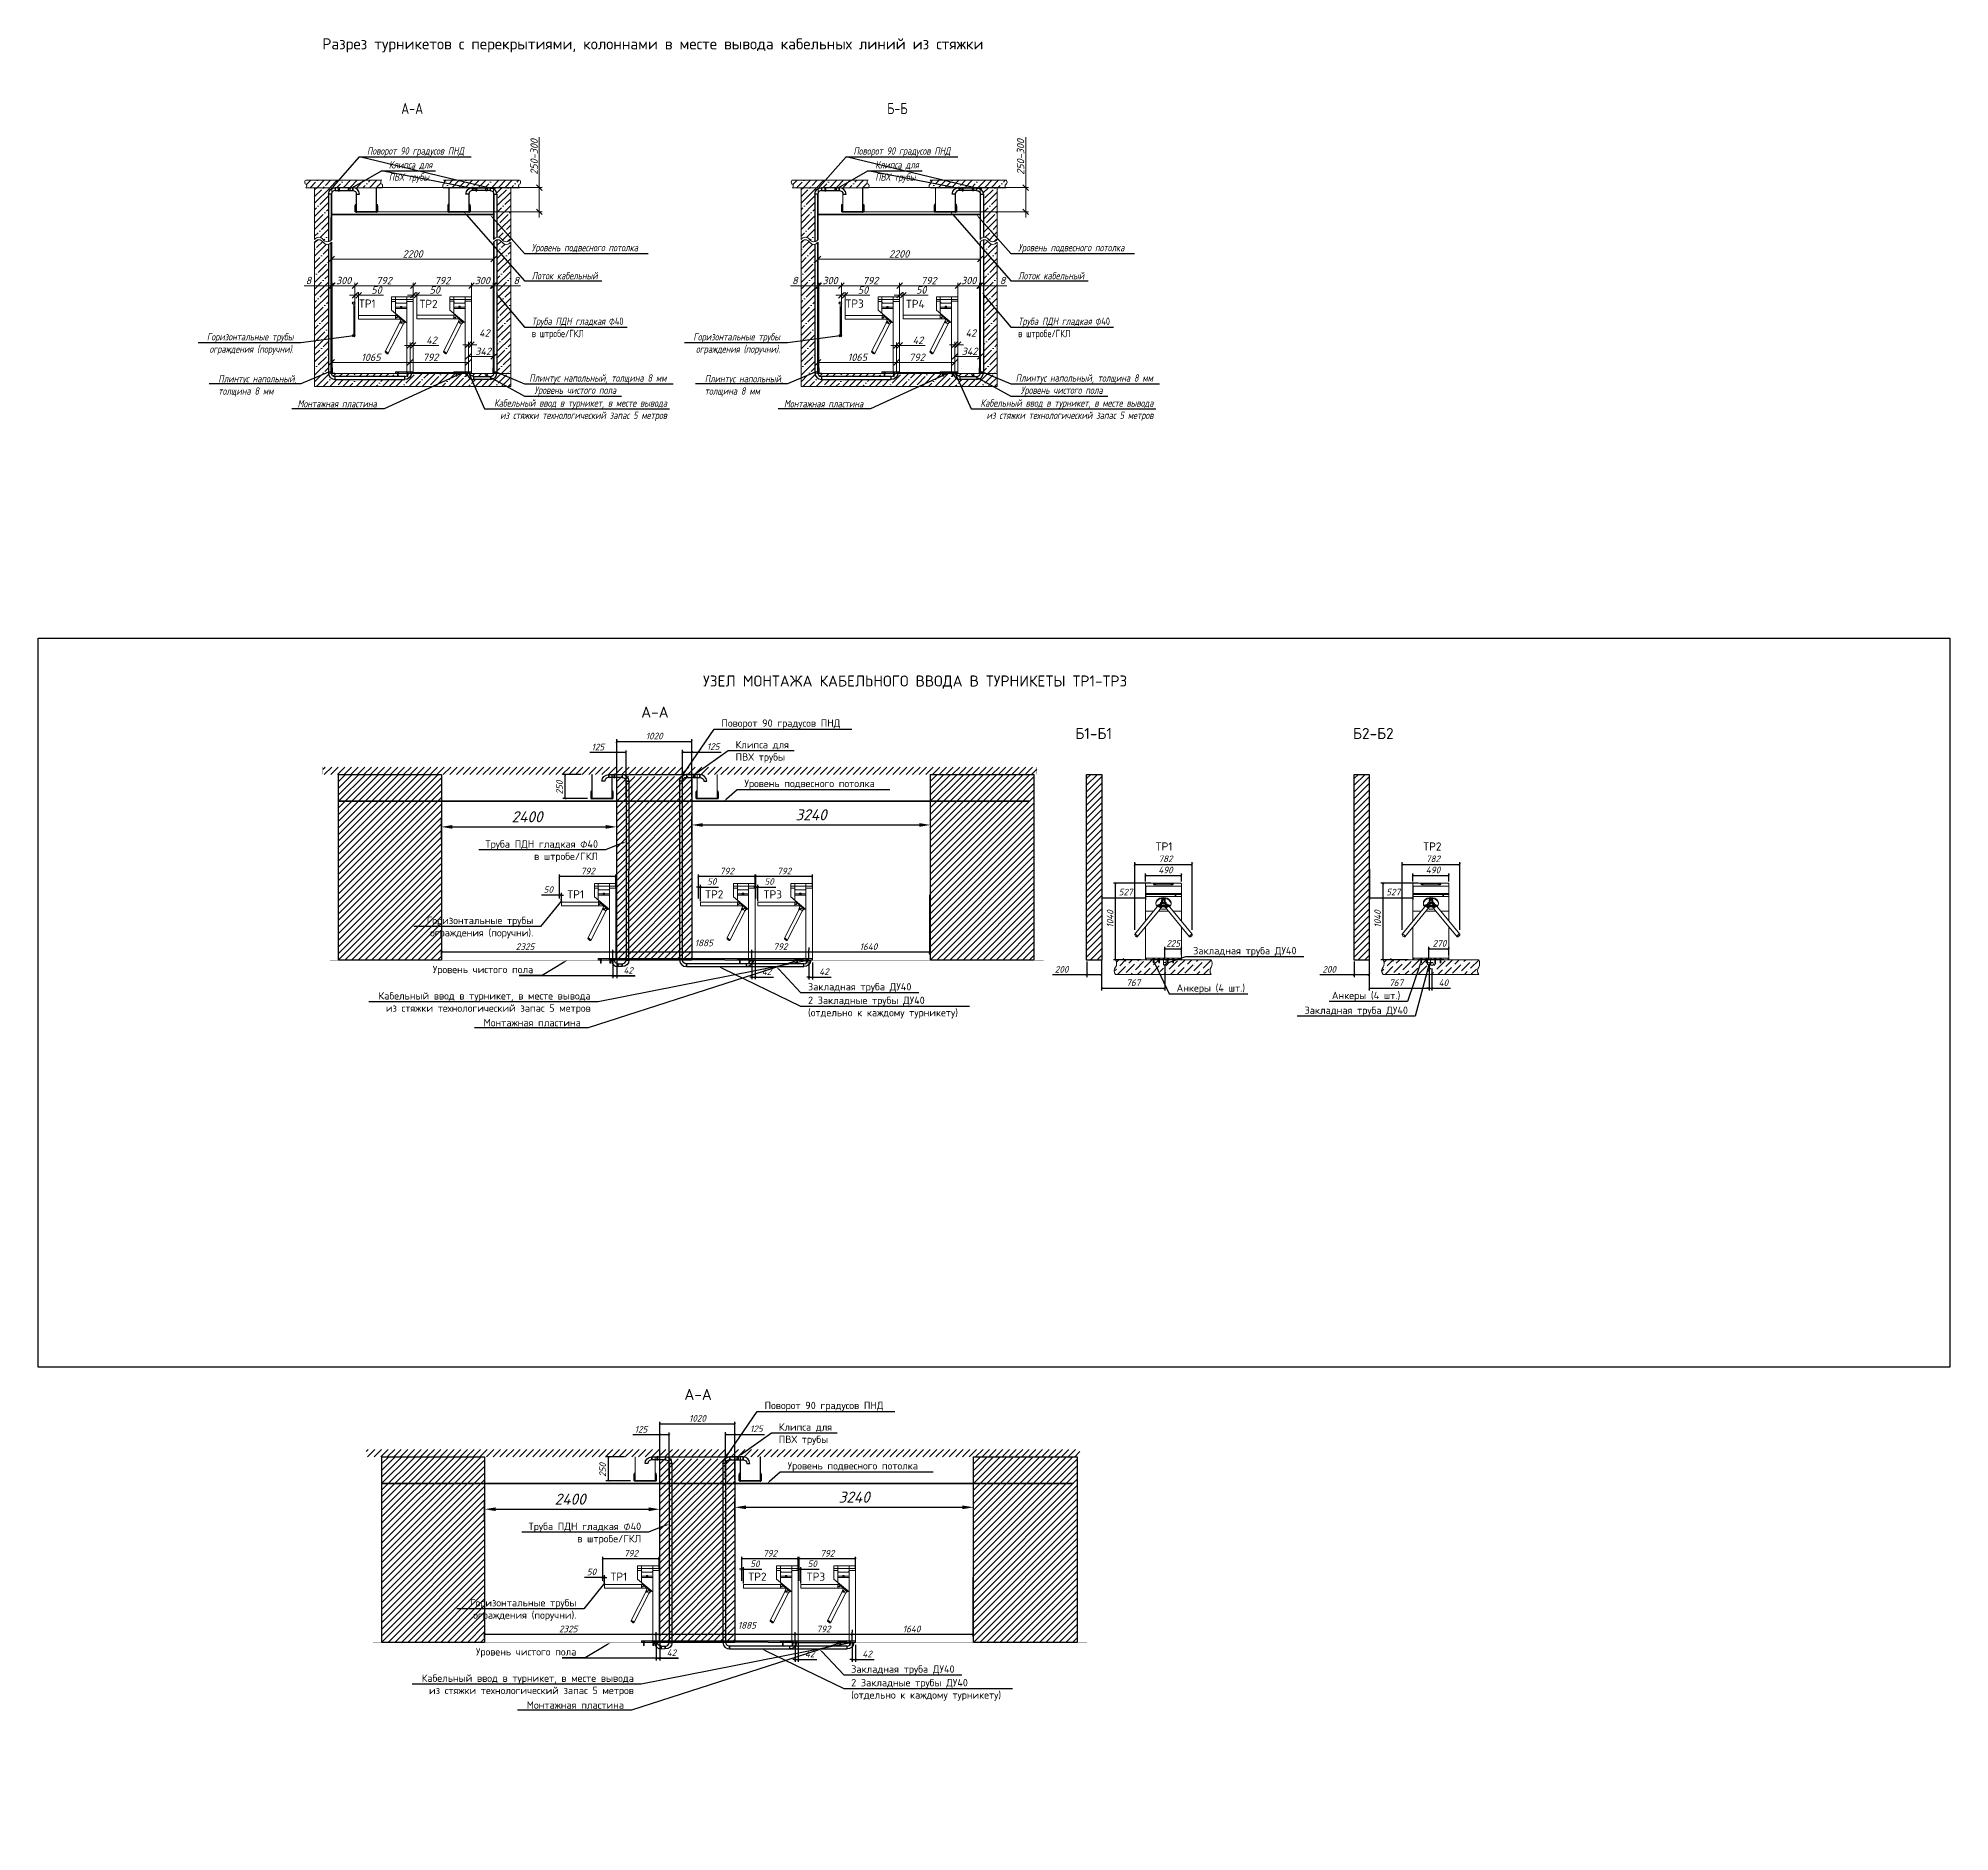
# Model space of a CAD drawing. Header units: millimetres. Extents: x 4247 to 622543, y -201358 to 142419.
# Drawn here: x 269799 to 295766, y -185103 to -160748 of the extents above; entities that cross this region are included whole.
import ezdxf
from ezdxf import colors
from ezdxf.entities.mleader import LeaderData, LeaderLine
from ezdxf.math import Vec2, Vec3

# ---------------------------------------------------------------- set-up
doc = ezdxf.new("R2010")
doc.units = ezdxf.units.MM
for name, pattern in [('0', [0]), ('ADSK_Линии сетки армирования', [450, 300, -150]), ('Штрих', [20.833333, 10.416667, -10.416667])]:
    doc.linetypes.add(name, pattern=pattern)
doc.layers.get('DEFPOINTS').update_dxf_attribs({"color": 252, "lineweight": 9})
for name, color, linetype in [('_Турникеты ИСПП', 254, 'Continuous'), ('PDF _Геометрия', 7, 'Continuous'), ('PDF _Текст', 255, 'Continuous')]:
    doc.layers.add(name, color=color, linetype=linetype)
doc.layers.add('PDF _Сплошная заливка', color=7, linetype='Continuous', true_color=0xffffff)
doc.styles.add('ISOCPEUR', font='isocpeui.ttf')
doc.styles.add('ISOCPEUR100', font='isocpeur.ttf', dxfattribs={"oblique": 15, "height": 100})
doc.styles.add('ISOCPEUR_1', font='isocpeur.ttf', dxfattribs={"height": 250})
doc.styles.add('ISOCPEUR_I', font='isocpeui.ttf', dxfattribs={"width": 0.8, "height": 250})
doc.styles.add('KOSTY_STYLE', font='isocpeur.ttf')
doc.styles.add('PDF ISOCPEUR', font='isocpeur.ttf')
doc.styles.add('RUSS', font='isocpeur.ttf', dxfattribs={"width": 0.8, "oblique": 10})
doc.styles.get("Standard").update_dxf_attribs({"font": 'romans.shx'})
doc.dimstyles.new('ISO-25', dxfattribs={"dimtxt": 2.5, "dimasz": 2.5, "dimexe": 1.25, "dimexo": 0.625, "dimtad": 1, "dimtxsty": 'Standard', "dimcen": 2.5, "dimadec": 0, "dimazin": 0, "dimtfac": 1, "dimtmove": 0, "dimatfit": 3, "dimfxl": 1, "dimarcsym": 0})
doc.dimstyles.new('Размеры_text_m75', dxfattribs={"dimtxt": 100, "dimasz": 75, "dimexe": 40, "dimexo": 0, "dimgap": 20, "dimtad": 1, "dimdec": 0, "dimzin": 0, "dimdsep": 46, "dimtxsty": 'ISOCPEUR100', "dimblk": 'OBLIQUE', "dimcen": 1, "dimclrd": 202, "dimclre": 202, "dimclrt": 202, "dimadec": 0, "dimazin": 0, "dimtfac": 1, "dimtdec": 0, "dimtix": 1, "dimtmove": 0, "dimatfit": 0, "dimfxl": 50, "dimtolj": 1, "dimtzin": 0, "dimlwd": 9, "dimlwe": 9, "dimarcsym": 0})
pattern_1 = [(45, (201557.59, -115546.28), (-89.80256, 89.80256), []), (45, (201647.4, -115546.28), (-89.80256, 89.80256), [158.75, -31.75, 0, -31.75])]
pattern_2 = [(45, (196254.95, -115546.28), (-89.80256, 89.80256), []), (45, (196344.75, -115546.28), (-89.80256, 89.80256), [158.75, -31.75, 0, -31.75])]
pattern_3 = [(45, (293476.63533, -162679.24442), (-0.224506403, 0.224506403), [])]
pattern_4 = [(45, (293974.85543, -162679.23855), (-0.224506403, 0.224506403), [])]
pattern_5 = [(45, (208165.9, -115546.28), (-89.80256, 89.80256), []), (45, (208255.7, -115546.28), (-89.80256, 89.80256), [158.75, -31.75, 0, -31.75])]
pattern_6 = [(45, (202863.25, -115546.28), (-89.80256, 89.80256), []), (45, (202953.05, -115546.28), (-89.80256, 89.80256), [158.75, -31.75, 0, -31.75])]
pattern_7 = [(45, (300084.9392, -162679.24442), (-0.224506403, 0.224506403), [])]
pattern_8 = [(45, (300583.1593, -162679.23855), (-0.224506403, 0.224506403), [])]

msp = doc.modelspace()

# ---------------------------------------------------------------- texts
at = {"color": 18, "linetype": '0', "lineweight": 9, "true_color": 0x000000, "char_height": 150, "attachment_point": 5, "line_spacing_factor": 0.76}
for s, insert, width, style in [('Разрез турникетов с перекрытиями, колоннами в месте вывода кабельных линий из стяжки', (278147.706, -160844.495), 9959.32004, 'KOSTY_STYLE'), ('{\\Q0;\\C1;А-А}', (274878.433, -161701.932), 1031.43505, 'RUSS'), ('{\\Q0;\\C1;Б-Б}', (281470.126, -161701.932), 1031.43505, 'RUSS'), ('{\\C256;УЗЕЛ МОНТАЖА КАБЕЛЬНОГО ВВОДА В ТУРНИКЕТЫ ТP1-ТР3}', (281711.023, -169491.688), 9959.32004, 'KOSTY_STYLE')]:
    msp.add_mtext(s, dxfattribs=dict(at, insert=insert, width=width, style=style))
at = {"color": 240, "linetype": 'ByBlock', "lineweight": 9, "true_color": 0xed1f24, "char_height": 150, "attachment_point": 1, "style": 'ISOCPEUR_1'}
for s, insert in [('А-А', (277990.326, -169823.154)), ('Б1-Б1', (283887.186, -170114.148)), ('Б2-Б2', (287658.857, -170114.148)), ('А-А', (278576.569, -179088.787))]:
    msp.add_mtext_dynamic_manual_height_columns(s, width=119.03373, gutter_width=150, heights=[0], dxfattribs=dict(at, insert=insert))
at = {"layer": 'PDF _Текст', "linetype": '0', "lineweight": 9, "attachment_point": 4, "style": 'PDF ISOCPEUR'}
for s, insert, char_height in [('ТР1', (274155.994, -164350.971), 111.4445), ('ТР2', (274977.424, -164355.915), 111.6474), ('ТР3', (280764.298, -164350.971), 111.4445), ('ТР4', (281585.728, -164355.915), 111.6474), ('ТР1', (284979.772, -171723.432), 111.4445), ('ТР2', (288614.098, -171723.432), 111.4445)]:
    msp.add_mtext(s, dxfattribs=dict(at, insert=insert, char_height=char_height))
at = {"layer": 'PDF _Текст', "color": 0, "linetype": '0', "lineweight": 9, "char_height": 111.4445, "attachment_point": 4, "style": 'PDF ISOCPEUR'}
for s, insert in [('ТР1', (276986.381, -172373.935)), ('ТР2', (278859.088, -172373.935)), ('ТР3', (279653.047, -172373.935)), ('ТР1', (277572.624, -181639.568)), ('ТР2', (279445.331, -181639.568)), ('ТР3', (280239.29, -181639.568))]:
    msp.add_mtext(s, dxfattribs=dict(at, insert=insert))

# ---------------------------------------------------------------- blocks, each defined once
blk = doc.blocks.new('*U48')
at = {"color": 0, "linetype": 'ByBlock', "lineweight": -2}
for p, q in [((-150, 84), (-150, 1)), ((-149, 92), (-148, 90)), ((-149, 1), (-149, 84)), ((-147, 91), (-148, 92)), ((148, 1), (-148, 1)), ((-148, 0), (148, 0)), ((-142, 92), (-141, 91)), ((141, 91), (142, 92)), ((148, 92), (147, 91)), ((148, 90), (149, 92)), ((149, 84), (149, 1)), ((150, 1), (150, 84))]:
    blk.add_line(p, q, dxfattribs=at)
for centre, radius, start, end in [((-145, 95), 5, 314.427, 217.7596), ((-147, 84), 2.5, 118.2115, 180), ((-148, 1), 1.5, 180, 270), ((-145, 95), 4.3, 314.427, 217.7596), ((-150, 89), 3, 298.2115, 37.7596), ((-147, 84), 1.8, 118.2115, 180), ((-148, 1), 0.8, 180, 270), ((-150, 89), 3.7, 298.2115, 37.7596), ((145, 95), 5, 322.2404, 225.573), ((145, 95), 4.3, 322.2404, 225.573), ((150, 89), 3.7, 142.2404, 241.7885), ((150, 89), 3, 142.2404, 241.7885), ((147, 84), 1.8, 0, 61.7885), ((148, 1), 0.8, 270, 0), ((148, 1), 1.5, 270, 0), ((147, 84), 2.5, 0, 61.7885)]:
    blk.add_arc(centre, radius, start, end, dxfattribs=at)
blk = doc.blocks.new('_Oblique')
at = {"color": 0, "linetype": 'ByBlock', "lineweight": -2}
blk.add_line((-0.5, -0.5), (0.5, 0.5), dxfattribs=at)
blk = doc.blocks.new('*D462')
at = {"color": 202, "lineweight": 9, "transparency": 16777216}
for p, q in [((274892, -164510), (274892, -164068)), ((275684, -164108), (274892, -164108)), ((275684, -164259), (275684, -164068))]:
    blk.add_line(p, q, dxfattribs=at)
at = {"layer": 'DEFPOINTS', "color": 0, "linetype": '0', "transparency": 16777216}
for p in [(274892, -164108), (275684, -164259), (274892, -164510)]:
    blk.add_point(p, dxfattribs=at)
at = {"color": 202, "linetype": '0', "lineweight": 9, "transparency": 16777216, "xscale": 75, "yscale": 75, "zscale": 75, "rotation": 180}
blk.add_blockref('_Oblique', (274892, -164108), dxfattribs=at)
at = {"color": 202, "linetype": '0', "lineweight": 9, "transparency": 16777216, "xscale": 75, "yscale": 75, "zscale": 75}
blk.add_blockref('_Oblique', (275684, -164108), dxfattribs=at)
at = {"color": 202, "linetype": '0', "lineweight": 9, "transparency": 16777216, "insert": (275288, -164038), "char_height": 100, "attachment_point": 5, "style": 'ISOCPEUR100'}
blk.add_mtext('\\A1;792', dxfattribs=at)
blk = doc.blocks.new('*D463')
at = {"color": 202, "lineweight": 9, "transparency": 16777216}
for p, q in [((274892, -164236), (274817, -164236)), ((274892, -164510), (274892, -164196)), ((274892, -164236), (274942, -164236)), ((274942, -164510), (274942, -164196)), ((274942, -164236), (275279, -164236))]:
    blk.add_line(p, q, dxfattribs=at)
at = {"layer": 'DEFPOINTS', "color": 0, "linetype": '0', "transparency": 16777216}
for p in [(274892, -164236), (274892, -164510), (274942, -164510)]:
    blk.add_point(p, dxfattribs=at)
at = {"color": 202, "linetype": '0', "lineweight": 9, "transparency": 16777216, "xscale": 75, "yscale": 75, "zscale": 75}
blk.add_blockref('_Oblique', (274892, -164236), dxfattribs=at)
at = {"color": 202, "linetype": '0', "lineweight": 9, "transparency": 16777216, "xscale": 75, "yscale": 75, "zscale": 75, "rotation": 180}
blk.add_blockref('_Oblique', (274942, -164236), dxfattribs=at)
at = {"color": 202, "linetype": '0', "lineweight": 9, "transparency": 16777216, "insert": (275185, -164166), "char_height": 100, "attachment_point": 5, "style": 'ISOCPEUR100'}
blk.add_mtext('\\A1;50', dxfattribs=at)
blk = doc.blocks.new('*D484')
at = {"color": 202, "lineweight": 9, "transparency": 16777216}
for p, q in [((274101, -164238), (274101, -164068)), ((274892, -164108), (274101, -164108)), ((274892, -164261), (274892, -164068))]:
    blk.add_line(p, q, dxfattribs=at)
at = {"layer": 'DEFPOINTS', "color": 0, "linetype": '0', "transparency": 16777216}
for p in [(274101, -164108), (274101, -164238), (274892, -164261)]:
    blk.add_point(p, dxfattribs=at)
at = {"color": 202, "linetype": '0', "lineweight": 9, "transparency": 16777216, "xscale": 75, "yscale": 75, "zscale": 75, "rotation": 180}
blk.add_blockref('_Oblique', (274101, -164108), dxfattribs=at)
at = {"color": 202, "linetype": '0', "lineweight": 9, "transparency": 16777216, "xscale": 75, "yscale": 75, "zscale": 75}
blk.add_blockref('_Oblique', (274892, -164108), dxfattribs=at)
at = {"color": 202, "linetype": '0', "lineweight": 9, "transparency": 16777216, "insert": (274496, -164038), "char_height": 100, "attachment_point": 5, "style": 'ISOCPEUR100'}
blk.add_mtext('\\A1;792', dxfattribs=at)
blk = doc.blocks.new('*D464')
at = {"color": 202, "lineweight": 9, "transparency": 16777216}
for p, q in [((275642, -165294), (275642, -165030)), ((275642, -165070), (275985, -165070)), ((275985, -165272), (275985, -165030))]:
    blk.add_line(p, q, dxfattribs=at)
at = {"layer": 'DEFPOINTS', "color": 0, "linetype": '0', "transparency": 16777216}
for p in [(275985, -165070), (275642, -165294), (275985, -165272)]:
    blk.add_point(p, dxfattribs=at)
at = {"color": 202, "linetype": '0', "lineweight": 9, "transparency": 16777216, "xscale": 75, "yscale": 75, "zscale": 75, "rotation": 180}
blk.add_blockref('_Oblique', (275642, -165070), dxfattribs=at)
at = {"color": 202, "linetype": '0', "lineweight": 9, "transparency": 16777216, "xscale": 75, "yscale": 75, "zscale": 75}
blk.add_blockref('_Oblique', (275985, -165070), dxfattribs=at)
at = {"color": 202, "linetype": '0', "lineweight": 9, "transparency": 16777216, "insert": (275842, -165000), "char_height": 100, "attachment_point": 5, "style": 'ISOCPEUR100'}
blk.add_mtext('\\A1;342', dxfattribs=at)
blk = doc.blocks.new('*D465')
at = {"color": 202, "lineweight": 9, "transparency": 16777216}
for p, q in [((274850, -165127), (274850, -165190)), ((274850, -165150), (275642, -165150)), ((275642, -165127), (275642, -165190))]:
    blk.add_line(p, q, dxfattribs=at)
at = {"layer": 'DEFPOINTS', "color": 0, "linetype": '0', "transparency": 16777216}
for p in [(274850, -165127), (275642, -165127), (275642, -165150)]:
    blk.add_point(p, dxfattribs=at)
at = {"color": 202, "linetype": '0', "lineweight": 9, "transparency": 16777216, "xscale": 75, "yscale": 75, "zscale": 75, "rotation": 180}
blk.add_blockref('_Oblique', (274850, -165150), dxfattribs=at)
at = {"color": 202, "linetype": '0', "lineweight": 9, "transparency": 16777216, "xscale": 75, "yscale": 75, "zscale": 75}
blk.add_blockref('_Oblique', (275642, -165150), dxfattribs=at)
at = {"color": 202, "linetype": '0', "lineweight": 9, "transparency": 16777216, "insert": (275127, -165080), "char_height": 100, "attachment_point": 5, "style": 'ISOCPEUR100'}
blk.add_mtext('\\A1;792', dxfattribs=at)
blk = doc.blocks.new('*D466')
at = {"color": 202, "lineweight": 9, "transparency": 16777216}
for p, q in [((274850, -165294), (274850, -164879)), ((274892, -165127), (274892, -164879)), ((274850, -164919), (274775, -164919)), ((274850, -164919), (274892, -164919)), ((274892, -164919), (275239, -164919))]:
    blk.add_line(p, q, dxfattribs=at)
at = {"layer": 'DEFPOINTS', "color": 0, "linetype": '0', "transparency": 16777216}
for p in [(274850, -164919), (274892, -165127), (274850, -165294)]:
    blk.add_point(p, dxfattribs=at)
at = {"color": 202, "linetype": '0', "lineweight": 9, "transparency": 16777216, "xscale": 75, "yscale": 75, "zscale": 75}
blk.add_blockref('_Oblique', (274850, -164919), dxfattribs=at)
at = {"color": 202, "linetype": '0', "lineweight": 9, "transparency": 16777216, "xscale": 75, "yscale": 75, "zscale": 75, "rotation": 180}
blk.add_blockref('_Oblique', (274892, -164919), dxfattribs=at)
at = {"color": 202, "linetype": '0', "lineweight": 9, "transparency": 16777216, "insert": (275140, -164849), "char_height": 100, "attachment_point": 5, "style": 'ISOCPEUR100'}
blk.add_mtext('\\A1;42', dxfattribs=at)
blk = doc.blocks.new('*D485')
at = {"color": 202, "lineweight": 9, "transparency": 16777216}
for p, q in [((275642, -165294), (275642, -164870)), ((275684, -165030), (275684, -164870)), ((275642, -164910), (275567, -164910)), ((275642, -164910), (275684, -164910)), ((275684, -164910), (275759, -164910))]:
    blk.add_line(p, q, dxfattribs=at)
at = {"layer": 'DEFPOINTS', "color": 0, "linetype": 'ByBlock', "transparency": 16777216}
for p in [(275684, -164910), (275684, -165030), (275642, -165294)]:
    blk.add_point(p, dxfattribs=at)
at = {"color": 202, "linetype": 'ByBlock', "lineweight": 9, "transparency": 16777216, "xscale": 75, "yscale": 75, "zscale": 75}
blk.add_blockref('_Oblique', (275642, -164910), dxfattribs=at)
at = {"color": 202, "linetype": 'ByBlock', "lineweight": 9, "transparency": 16777216, "xscale": 75, "yscale": 75, "zscale": 75, "rotation": 180}
blk.add_blockref('_Oblique', (275684, -164910), dxfattribs=at)
at = {"color": 202, "linetype": 'ByBlock', "lineweight": 30, "transparency": 16777216, "insert": (275859, -164751), "char_height": 100, "attachment_point": 5, "style": 'ISOCPEUR100'}
blk.add_mtext('\\A1;42', dxfattribs=at)
blk = doc.blocks.new('*D486')
at = {"color": 202, "lineweight": 9, "transparency": 16777216}
for p, q in [((276605, -162777), (276605, -162091)), ((274390, -162777), (276645, -162777)), ((276605, -163105), (276605, -162777)), ((274390, -163105), (276645, -163105)), ((276605, -163105), (276605, -163180))]:
    blk.add_line(p, q, dxfattribs=at)
at = {"layer": 'DEFPOINTS', "color": 0, "linetype": '0', "transparency": 16777216}
for p in [(274390, -162777), (274390, -163105), (276605, -163105)]:
    blk.add_point(p, dxfattribs=at)
at = {"color": 202, "linetype": '0', "lineweight": 9, "transparency": 16777216, "xscale": 75, "yscale": 75, "zscale": 75}
for p, rotation in [((276605, -162777), 270), ((276605, -163105), 90)]:
    blk.add_blockref('_Oblique', p, dxfattribs=dict(at, rotation=rotation))
at = {"color": 202, "linetype": '0', "lineweight": 9, "transparency": 16777216, "insert": (276535, -162359), "char_height": 100, "attachment_point": 5, "rotation": 90, "style": 'ISOCPEUR100'}
blk.add_mtext('\\A1;250-300', dxfattribs=at)
blk = doc.blocks.new('*D467')
at = {"color": 202, "lineweight": 9, "transparency": 16777216}
for p, q in [((274101, -164238), (274026, -164238)), ((274101, -164789), (274101, -164198)), ((274101, -164238), (274151, -164238)), ((274151, -164537), (274151, -164198)), ((274151, -164238), (274488, -164238))]:
    blk.add_line(p, q, dxfattribs=at)
at = {"layer": 'DEFPOINTS', "color": 0, "linetype": '0', "transparency": 16777216}
for p in [(274151, -164238), (274151, -164537), (274101, -164789)]:
    blk.add_point(p, dxfattribs=at)
at = {"color": 202, "linetype": '0', "lineweight": 9, "transparency": 16777216, "xscale": 75, "yscale": 75, "zscale": 75}
blk.add_blockref('_Oblique', (274101, -164238), dxfattribs=at)
at = {"color": 202, "linetype": '0', "lineweight": 9, "transparency": 16777216, "xscale": 75, "yscale": 75, "zscale": 75, "rotation": 180}
blk.add_blockref('_Oblique', (274151, -164238), dxfattribs=at)
at = {"color": 202, "linetype": '0', "lineweight": 9, "transparency": 16777216, "insert": (274394, -164168), "char_height": 100, "attachment_point": 5, "style": 'ISOCPEUR100'}
blk.add_mtext('\\A1;50', dxfattribs=at)
blk = doc.blocks.new('*D468')
at = {"color": 202, "lineweight": 9, "transparency": 16777216}
for p, q in [((273793, -165300), (273793, -164068)), ((274101, -164108), (273793, -164108)), ((274101, -164789), (274101, -164068))]:
    blk.add_line(p, q, dxfattribs=at)
at = {"layer": 'DEFPOINTS', "color": 0, "linetype": '0', "transparency": 16777216}
for p in [(273793, -164108), (274101, -164789), (273793, -165300)]:
    blk.add_point(p, dxfattribs=at)
at = {"color": 202, "linetype": '0', "lineweight": 9, "transparency": 16777216, "xscale": 75, "yscale": 75, "zscale": 75, "rotation": 180}
blk.add_blockref('_Oblique', (273793, -164108), dxfattribs=at)
at = {"color": 202, "linetype": '0', "lineweight": 9, "transparency": 16777216, "xscale": 75, "yscale": 75, "zscale": 75}
blk.add_blockref('_Oblique', (274101, -164108), dxfattribs=at)
at = {"color": 202, "linetype": '0', "lineweight": 9, "transparency": 16777216, "insert": (273947, -164038), "char_height": 100, "attachment_point": 5, "style": 'ISOCPEUR100'}
blk.add_mtext('\\A1;300', dxfattribs=at)
blk = doc.blocks.new('*D469')
at = {"color": 202, "lineweight": 9, "transparency": 16777216}
for p, q in [((273785, -164238), (273785, -163707)), ((273785, -163747), (275985, -163747)), ((275985, -164238), (275985, -163707))]:
    blk.add_line(p, q, dxfattribs=at)
at = {"layer": 'DEFPOINTS', "color": 0, "linetype": '0', "transparency": 16777216}
for p in [(275985, -163747), (273785, -164238), (275985, -164238)]:
    blk.add_point(p, dxfattribs=at)
at = {"color": 202, "linetype": '0', "lineweight": 9, "transparency": 16777216, "xscale": 75, "yscale": 75, "zscale": 75, "rotation": 180}
blk.add_blockref('_Oblique', (273785, -163747), dxfattribs=at)
at = {"color": 202, "linetype": '0', "lineweight": 9, "transparency": 16777216, "xscale": 75, "yscale": 75, "zscale": 75}
blk.add_blockref('_Oblique', (275985, -163747), dxfattribs=at)
at = {"color": 202, "linetype": '0', "lineweight": 9, "transparency": 16777216, "insert": (274885, -163677), "char_height": 100, "attachment_point": 5, "style": 'ISOCPEUR100'}
blk.add_mtext('\\A1;2200', dxfattribs=at)
blk = doc.blocks.new('*D470')
at = {"color": 202, "lineweight": 9, "transparency": 16777216}
for p, q in [((275684, -164108), (275684, -164068)), ((275684, -164108), (275977, -164108)), ((275977, -164108), (275977, -164068))]:
    blk.add_line(p, q, dxfattribs=at)
at = {"layer": 'DEFPOINTS', "color": 0, "linetype": '0', "transparency": 16777216}
for p in [(275684, -164108), (275977, -164108), (275977, -164108)]:
    blk.add_point(p, dxfattribs=at)
at = {"color": 202, "linetype": '0', "lineweight": 9, "transparency": 16777216, "xscale": 75, "yscale": 75, "zscale": 75, "rotation": 180}
blk.add_blockref('_Oblique', (275684, -164108), dxfattribs=at)
at = {"color": 202, "linetype": '0', "lineweight": 9, "transparency": 16777216, "xscale": 75, "yscale": 75, "zscale": 75}
blk.add_blockref('_Oblique', (275977, -164108), dxfattribs=at)
at = {"color": 202, "linetype": '0', "lineweight": 9, "transparency": 16777216, "insert": (275831, -164038), "char_height": 100, "attachment_point": 5, "style": 'ISOCPEUR100'}
blk.add_mtext('\\A1;300', dxfattribs=at)
blk = doc.blocks.new('*D471')
at = {"color": 202, "lineweight": 9, "transparency": 16777216}
for p, q in [((273785, -164108), (273411, -164108)), ((273785, -164108), (273785, -164068)), ((273793, -164108), (273785, -164108)), ((273793, -164108), (273793, -164068)), ((273793, -164108), (273868, -164108))]:
    blk.add_line(p, q, dxfattribs=at)
at = {"layer": 'DEFPOINTS', "color": 0, "linetype": '0', "transparency": 16777216}
for p in [(273785, -164108), (273785, -164108), (273793, -164108)]:
    blk.add_point(p, dxfattribs=at)
at = {"color": 202, "linetype": '0', "lineweight": 9, "transparency": 16777216, "xscale": 75, "yscale": 75, "zscale": 75}
blk.add_blockref('_Oblique', (273785, -164108), dxfattribs=at)
at = {"color": 202, "linetype": '0', "lineweight": 9, "transparency": 16777216, "xscale": 75, "yscale": 75, "zscale": 75, "rotation": 180}
blk.add_blockref('_Oblique', (273793, -164108), dxfattribs=at)
at = {"color": 202, "linetype": '0', "lineweight": 9, "transparency": 16777216, "insert": (273470, -164038), "char_height": 100, "attachment_point": 5, "style": 'ISOCPEUR100'}
blk.add_mtext('\\A1;8', dxfattribs=at)
blk = doc.blocks.new('*D487')
at = {"color": 202, "lineweight": 9, "transparency": 16777216}
for p, q in [((275977, -164108), (275902, -164108)), ((275977, -165300), (275977, -164068)), ((275977, -164108), (275985, -164108)), ((275985, -165300), (275985, -164068)), ((275985, -164108), (276351, -164108))]:
    blk.add_line(p, q, dxfattribs=at)
at = {"layer": 'DEFPOINTS', "color": 0, "linetype": '0', "transparency": 16777216}
for p in [(275985, -164108), (275977, -165300), (275985, -165300)]:
    blk.add_point(p, dxfattribs=at)
at = {"color": 202, "linetype": '0', "lineweight": 9, "transparency": 16777216, "xscale": 75, "yscale": 75, "zscale": 75}
blk.add_blockref('_Oblique', (275977, -164108), dxfattribs=at)
at = {"color": 202, "linetype": '0', "lineweight": 9, "transparency": 16777216, "xscale": 75, "yscale": 75, "zscale": 75, "rotation": 180}
blk.add_blockref('_Oblique', (275985, -164108), dxfattribs=at)
at = {"color": 202, "linetype": '0', "lineweight": 9, "transparency": 16777216, "insert": (276292, -164038), "char_height": 100, "attachment_point": 5, "style": 'ISOCPEUR100'}
blk.add_mtext('\\A1;8', dxfattribs=at)
blk = doc.blocks.new('*D488')
at = {"color": 202, "lineweight": 9, "transparency": 16777216}
for p, q in [((273785, -165300), (273785, -165110)), ((274850, -165150), (273785, -165150)), ((274850, -165294), (274850, -165110))]:
    blk.add_line(p, q, dxfattribs=at)
at = {"layer": 'DEFPOINTS', "color": 0, "linetype": '0', "transparency": 16777216}
for p in [(273785, -165150), (273785, -165300), (274850, -165294)]:
    blk.add_point(p, dxfattribs=at)
at = {"color": 202, "linetype": '0', "lineweight": 9, "transparency": 16777216, "xscale": 75, "yscale": 75, "zscale": 75, "rotation": 180}
blk.add_blockref('_Oblique', (273785, -165150), dxfattribs=at)
at = {"color": 202, "linetype": '0', "lineweight": 9, "transparency": 16777216, "xscale": 75, "yscale": 75, "zscale": 75}
blk.add_blockref('_Oblique', (274850, -165150), dxfattribs=at)
at = {"color": 202, "linetype": '0', "lineweight": 9, "transparency": 16777216, "insert": (274318, -165080), "char_height": 100, "attachment_point": 5, "style": 'ISOCPEUR100'}
blk.add_mtext('\\A1;1065', dxfattribs=at)
blk = doc.blocks.new('*D472')
at = {"color": 202, "lineweight": 9, "transparency": 16777216}
for p, q in [((281500, -164510), (281500, -164068)), ((282293, -164108), (281500, -164108)), ((282293, -164259), (282293, -164068))]:
    blk.add_line(p, q, dxfattribs=at)
at = {"layer": 'DEFPOINTS', "color": 0, "linetype": '0', "transparency": 16777216}
for p in [(281500, -164108), (282293, -164259), (281500, -164510)]:
    blk.add_point(p, dxfattribs=at)
at = {"color": 202, "linetype": '0', "lineweight": 9, "transparency": 16777216, "xscale": 75, "yscale": 75, "zscale": 75, "rotation": 180}
blk.add_blockref('_Oblique', (281500, -164108), dxfattribs=at)
at = {"color": 202, "linetype": '0', "lineweight": 9, "transparency": 16777216, "xscale": 75, "yscale": 75, "zscale": 75}
blk.add_blockref('_Oblique', (282293, -164108), dxfattribs=at)
at = {"color": 202, "linetype": '0', "lineweight": 9, "transparency": 16777216, "insert": (281896, -164038), "char_height": 100, "attachment_point": 5, "style": 'ISOCPEUR100'}
blk.add_mtext('\\A1;792', dxfattribs=at)
blk = doc.blocks.new('*D473')
at = {"color": 202, "lineweight": 9, "transparency": 16777216}
for p, q in [((281500, -164236), (281425, -164236)), ((281500, -164510), (281500, -164196)), ((281500, -164236), (281550, -164236)), ((281550, -164510), (281550, -164196)), ((281550, -164236), (281887, -164236))]:
    blk.add_line(p, q, dxfattribs=at)
at = {"layer": 'DEFPOINTS', "color": 0, "linetype": '0', "transparency": 16777216}
for p in [(281500, -164236), (281500, -164510), (281550, -164510)]:
    blk.add_point(p, dxfattribs=at)
at = {"color": 202, "linetype": '0', "lineweight": 9, "transparency": 16777216, "xscale": 75, "yscale": 75, "zscale": 75}
blk.add_blockref('_Oblique', (281500, -164236), dxfattribs=at)
at = {"color": 202, "linetype": '0', "lineweight": 9, "transparency": 16777216, "xscale": 75, "yscale": 75, "zscale": 75, "rotation": 180}
blk.add_blockref('_Oblique', (281550, -164236), dxfattribs=at)
at = {"color": 202, "linetype": '0', "lineweight": 9, "transparency": 16777216, "insert": (281794, -164166), "char_height": 100, "attachment_point": 5, "style": 'ISOCPEUR100'}
blk.add_mtext('\\A1;50', dxfattribs=at)
blk = doc.blocks.new('*D489')
at = {"color": 202, "lineweight": 9, "transparency": 16777216}
for p, q in [((280709, -164238), (280709, -164068)), ((281500, -164108), (280709, -164108)), ((281500, -164261), (281500, -164068))]:
    blk.add_line(p, q, dxfattribs=at)
at = {"layer": 'DEFPOINTS', "color": 0, "linetype": '0', "transparency": 16777216}
for p in [(280709, -164108), (280709, -164238), (281500, -164261)]:
    blk.add_point(p, dxfattribs=at)
at = {"color": 202, "linetype": '0', "lineweight": 9, "transparency": 16777216, "xscale": 75, "yscale": 75, "zscale": 75, "rotation": 180}
blk.add_blockref('_Oblique', (280709, -164108), dxfattribs=at)
at = {"color": 202, "linetype": '0', "lineweight": 9, "transparency": 16777216, "xscale": 75, "yscale": 75, "zscale": 75}
blk.add_blockref('_Oblique', (281500, -164108), dxfattribs=at)
at = {"color": 202, "linetype": '0', "lineweight": 9, "transparency": 16777216, "insert": (281105, -164038), "char_height": 100, "attachment_point": 5, "style": 'ISOCPEUR100'}
blk.add_mtext('\\A1;792', dxfattribs=at)
blk = doc.blocks.new('*D474')
at = {"color": 202, "lineweight": 9, "transparency": 16777216}
for p, q in [((282251, -165294), (282251, -165030)), ((282251, -165070), (282594, -165070)), ((282594, -165272), (282594, -165030))]:
    blk.add_line(p, q, dxfattribs=at)
at = {"layer": 'DEFPOINTS', "color": 0, "linetype": '0', "transparency": 16777216}
for p in [(282594, -165070), (282251, -165294), (282594, -165272)]:
    blk.add_point(p, dxfattribs=at)
at = {"color": 202, "linetype": '0', "lineweight": 9, "transparency": 16777216, "xscale": 75, "yscale": 75, "zscale": 75, "rotation": 180}
blk.add_blockref('_Oblique', (282251, -165070), dxfattribs=at)
at = {"color": 202, "linetype": '0', "lineweight": 9, "transparency": 16777216, "xscale": 75, "yscale": 75, "zscale": 75}
blk.add_blockref('_Oblique', (282594, -165070), dxfattribs=at)
at = {"color": 202, "linetype": '0', "lineweight": 9, "transparency": 16777216, "insert": (282450, -165000), "char_height": 100, "attachment_point": 5, "style": 'ISOCPEUR100'}
blk.add_mtext('\\A1;342', dxfattribs=at)
blk = doc.blocks.new('*D475')
at = {"color": 202, "lineweight": 9, "transparency": 16777216}
for p, q in [((281458, -165127), (281458, -165190)), ((281458, -165150), (282251, -165150)), ((282251, -165127), (282251, -165190))]:
    blk.add_line(p, q, dxfattribs=at)
at = {"layer": 'DEFPOINTS', "color": 0, "linetype": '0', "transparency": 16777216}
for p in [(281458, -165127), (282251, -165127), (282251, -165150)]:
    blk.add_point(p, dxfattribs=at)
at = {"color": 202, "linetype": '0', "lineweight": 9, "transparency": 16777216, "xscale": 75, "yscale": 75, "zscale": 75, "rotation": 180}
blk.add_blockref('_Oblique', (281458, -165150), dxfattribs=at)
at = {"color": 202, "linetype": '0', "lineweight": 9, "transparency": 16777216, "xscale": 75, "yscale": 75, "zscale": 75}
blk.add_blockref('_Oblique', (282251, -165150), dxfattribs=at)
at = {"color": 202, "linetype": '0', "lineweight": 9, "transparency": 16777216, "insert": (281735, -165080), "char_height": 100, "attachment_point": 5, "style": 'ISOCPEUR100'}
blk.add_mtext('\\A1;792', dxfattribs=at)
blk = doc.blocks.new('*D476')
at = {"color": 202, "lineweight": 9, "transparency": 16777216}
for p, q in [((281458, -165294), (281458, -164879)), ((281500, -165127), (281500, -164879)), ((281458, -164919), (281383, -164919)), ((281458, -164919), (281500, -164919)), ((281500, -164919), (281847, -164919))]:
    blk.add_line(p, q, dxfattribs=at)
at = {"layer": 'DEFPOINTS', "color": 0, "linetype": '0', "transparency": 16777216}
for p in [(281458, -164919), (281500, -165127), (281458, -165294)]:
    blk.add_point(p, dxfattribs=at)
at = {"color": 202, "linetype": '0', "lineweight": 9, "transparency": 16777216, "xscale": 75, "yscale": 75, "zscale": 75}
blk.add_blockref('_Oblique', (281458, -164919), dxfattribs=at)
at = {"color": 202, "linetype": '0', "lineweight": 9, "transparency": 16777216, "xscale": 75, "yscale": 75, "zscale": 75, "rotation": 180}
blk.add_blockref('_Oblique', (281500, -164919), dxfattribs=at)
at = {"color": 202, "linetype": '0', "lineweight": 9, "transparency": 16777216, "insert": (281749, -164849), "char_height": 100, "attachment_point": 5, "style": 'ISOCPEUR100'}
blk.add_mtext('\\A1;42', dxfattribs=at)
blk = doc.blocks.new('*D490')
at = {"color": 202, "lineweight": 9, "transparency": 16777216}
for p, q in [((282251, -165294), (282251, -164870)), ((282293, -165030), (282293, -164870)), ((282251, -164910), (282176, -164910)), ((282251, -164910), (282293, -164910)), ((282293, -164910), (282368, -164910))]:
    blk.add_line(p, q, dxfattribs=at)
at = {"layer": 'DEFPOINTS', "color": 0, "linetype": 'ByBlock', "transparency": 16777216}
for p in [(282293, -164910), (282293, -165030), (282251, -165294)]:
    blk.add_point(p, dxfattribs=at)
at = {"color": 202, "linetype": 'ByBlock', "lineweight": 9, "transparency": 16777216, "xscale": 75, "yscale": 75, "zscale": 75}
blk.add_blockref('_Oblique', (282251, -164910), dxfattribs=at)
at = {"color": 202, "linetype": 'ByBlock', "lineweight": 9, "transparency": 16777216, "xscale": 75, "yscale": 75, "zscale": 75, "rotation": 180}
blk.add_blockref('_Oblique', (282293, -164910), dxfattribs=at)
at = {"color": 202, "linetype": 'ByBlock', "lineweight": 30, "transparency": 16777216, "insert": (282467, -164751), "char_height": 100, "attachment_point": 5, "style": 'ISOCPEUR100'}
blk.add_mtext('\\A1;42', dxfattribs=at)
blk = doc.blocks.new('*D491')
at = {"color": 202, "lineweight": 9, "transparency": 16777216}
for p, q in [((283213, -162777), (283213, -162091)), ((280998, -162777), (283253, -162777)), ((283213, -163105), (283213, -162777)), ((280998, -163105), (283253, -163105)), ((283213, -163105), (283213, -163180))]:
    blk.add_line(p, q, dxfattribs=at)
at = {"layer": 'DEFPOINTS', "color": 0, "linetype": '0', "transparency": 16777216}
for p in [(280998, -162777), (280998, -163105), (283213, -163105)]:
    blk.add_point(p, dxfattribs=at)
at = {"color": 202, "linetype": '0', "lineweight": 9, "transparency": 16777216, "xscale": 75, "yscale": 75, "zscale": 75}
for p, rotation in [((283213, -162777), 270), ((283213, -163105), 90)]:
    blk.add_blockref('_Oblique', p, dxfattribs=dict(at, rotation=rotation))
at = {"color": 202, "linetype": '0', "lineweight": 9, "transparency": 16777216, "insert": (283143, -162359), "char_height": 100, "attachment_point": 5, "rotation": 90, "style": 'ISOCPEUR100'}
blk.add_mtext('\\A1;250-300', dxfattribs=at)
blk = doc.blocks.new('*D457')
at = {"color": 202, "lineweight": 9, "transparency": 16777216}
for p, q in [((280709, -164238), (280634, -164238)), ((280709, -164789), (280709, -164198)), ((280709, -164238), (280759, -164238)), ((280759, -164537), (280759, -164198)), ((280759, -164238), (281096, -164238))]:
    blk.add_line(p, q, dxfattribs=at)
at = {"layer": 'DEFPOINTS', "color": 0, "linetype": '0', "transparency": 16777216}
for p in [(280759, -164238), (280759, -164537), (280709, -164789)]:
    blk.add_point(p, dxfattribs=at)
at = {"color": 202, "linetype": '0', "lineweight": 9, "transparency": 16777216, "xscale": 75, "yscale": 75, "zscale": 75}
blk.add_blockref('_Oblique', (280709, -164238), dxfattribs=at)
at = {"color": 202, "linetype": '0', "lineweight": 9, "transparency": 16777216, "xscale": 75, "yscale": 75, "zscale": 75, "rotation": 180}
blk.add_blockref('_Oblique', (280759, -164238), dxfattribs=at)
at = {"color": 202, "linetype": '0', "lineweight": 9, "transparency": 16777216, "insert": (281003, -164168), "char_height": 100, "attachment_point": 5, "style": 'ISOCPEUR100'}
blk.add_mtext('\\A1;50', dxfattribs=at)
blk = doc.blocks.new('*D458')
at = {"color": 202, "lineweight": 9, "transparency": 16777216}
for p, q in [((280402, -165300), (280402, -164068)), ((280709, -164108), (280402, -164108)), ((280709, -164789), (280709, -164068))]:
    blk.add_line(p, q, dxfattribs=at)
at = {"layer": 'DEFPOINTS', "color": 0, "linetype": '0', "transparency": 16777216}
for p in [(280402, -164108), (280709, -164789), (280402, -165300)]:
    blk.add_point(p, dxfattribs=at)
at = {"color": 202, "linetype": '0', "lineweight": 9, "transparency": 16777216, "xscale": 75, "yscale": 75, "zscale": 75, "rotation": 180}
blk.add_blockref('_Oblique', (280402, -164108), dxfattribs=at)
at = {"color": 202, "linetype": '0', "lineweight": 9, "transparency": 16777216, "xscale": 75, "yscale": 75, "zscale": 75}
blk.add_blockref('_Oblique', (280709, -164108), dxfattribs=at)
at = {"color": 202, "linetype": '0', "lineweight": 9, "transparency": 16777216, "insert": (280555, -164038), "char_height": 100, "attachment_point": 5, "style": 'ISOCPEUR100'}
blk.add_mtext('\\A1;300', dxfattribs=at)
blk = doc.blocks.new('*D459')
at = {"color": 202, "lineweight": 9, "transparency": 16777216}
for p, q in [((280394, -164238), (280394, -163707)), ((280394, -163747), (282594, -163747)), ((282594, -164238), (282594, -163707))]:
    blk.add_line(p, q, dxfattribs=at)
at = {"layer": 'DEFPOINTS', "color": 0, "linetype": '0', "transparency": 16777216}
for p in [(282594, -163747), (280394, -164238), (282594, -164238)]:
    blk.add_point(p, dxfattribs=at)
at = {"color": 202, "linetype": '0', "lineweight": 9, "transparency": 16777216, "xscale": 75, "yscale": 75, "zscale": 75, "rotation": 180}
blk.add_blockref('_Oblique', (280394, -163747), dxfattribs=at)
at = {"color": 202, "linetype": '0', "lineweight": 9, "transparency": 16777216, "xscale": 75, "yscale": 75, "zscale": 75}
blk.add_blockref('_Oblique', (282594, -163747), dxfattribs=at)
at = {"color": 202, "linetype": '0', "lineweight": 9, "transparency": 16777216, "insert": (281494, -163677), "char_height": 100, "attachment_point": 5, "style": 'ISOCPEUR100'}
blk.add_mtext('\\A1;2200', dxfattribs=at)
blk = doc.blocks.new('*D460')
at = {"color": 202, "lineweight": 9, "transparency": 16777216}
for p, q in [((282293, -164108), (282293, -164068)), ((282293, -164108), (282586, -164108)), ((282586, -164108), (282586, -164068))]:
    blk.add_line(p, q, dxfattribs=at)
at = {"layer": 'DEFPOINTS', "color": 0, "linetype": '0', "transparency": 16777216}
for p in [(282293, -164108), (282586, -164108), (282586, -164108)]:
    blk.add_point(p, dxfattribs=at)
at = {"color": 202, "linetype": '0', "lineweight": 9, "transparency": 16777216, "xscale": 75, "yscale": 75, "zscale": 75, "rotation": 180}
blk.add_blockref('_Oblique', (282293, -164108), dxfattribs=at)
at = {"color": 202, "linetype": '0', "lineweight": 9, "transparency": 16777216, "xscale": 75, "yscale": 75, "zscale": 75}
blk.add_blockref('_Oblique', (282586, -164108), dxfattribs=at)
at = {"color": 202, "linetype": '0', "lineweight": 9, "transparency": 16777216, "insert": (282439, -164038), "char_height": 100, "attachment_point": 5, "style": 'ISOCPEUR100'}
blk.add_mtext('\\A1;300', dxfattribs=at)
blk = doc.blocks.new('*D461')
at = {"color": 202, "lineweight": 9, "transparency": 16777216}
for p, q in [((280394, -164108), (280020, -164108)), ((280394, -164108), (280394, -164068)), ((280402, -164108), (280394, -164108)), ((280402, -164108), (280402, -164068)), ((280402, -164108), (280477, -164108))]:
    blk.add_line(p, q, dxfattribs=at)
at = {"layer": 'DEFPOINTS', "color": 0, "linetype": '0', "transparency": 16777216}
for p in [(280394, -164108), (280394, -164108), (280402, -164108)]:
    blk.add_point(p, dxfattribs=at)
at = {"color": 202, "linetype": '0', "lineweight": 9, "transparency": 16777216, "xscale": 75, "yscale": 75, "zscale": 75}
blk.add_blockref('_Oblique', (280394, -164108), dxfattribs=at)
at = {"color": 202, "linetype": '0', "lineweight": 9, "transparency": 16777216, "xscale": 75, "yscale": 75, "zscale": 75, "rotation": 180}
blk.add_blockref('_Oblique', (280402, -164108), dxfattribs=at)
at = {"color": 202, "linetype": '0', "lineweight": 9, "transparency": 16777216, "insert": (280078, -164038), "char_height": 100, "attachment_point": 5, "style": 'ISOCPEUR100'}
blk.add_mtext('\\A1;8', dxfattribs=at)
blk = doc.blocks.new('*D492')
at = {"color": 202, "lineweight": 9, "transparency": 16777216}
for p, q in [((282586, -164108), (282511, -164108)), ((282586, -165300), (282586, -164068)), ((282586, -164108), (282594, -164108)), ((282594, -165300), (282594, -164068)), ((282594, -164108), (282959, -164108))]:
    blk.add_line(p, q, dxfattribs=at)
at = {"layer": 'DEFPOINTS', "color": 0, "linetype": '0', "transparency": 16777216}
for p in [(282594, -164108), (282586, -165300), (282594, -165300)]:
    blk.add_point(p, dxfattribs=at)
at = {"color": 202, "linetype": '0', "lineweight": 9, "transparency": 16777216, "xscale": 75, "yscale": 75, "zscale": 75}
blk.add_blockref('_Oblique', (282586, -164108), dxfattribs=at)
at = {"color": 202, "linetype": '0', "lineweight": 9, "transparency": 16777216, "xscale": 75, "yscale": 75, "zscale": 75, "rotation": 180}
blk.add_blockref('_Oblique', (282594, -164108), dxfattribs=at)
at = {"color": 202, "linetype": '0', "lineweight": 9, "transparency": 16777216, "insert": (282901, -164038), "char_height": 100, "attachment_point": 5, "style": 'ISOCPEUR100'}
blk.add_mtext('\\A1;8', dxfattribs=at)
blk = doc.blocks.new('*D493')
at = {"color": 202, "lineweight": 9, "transparency": 16777216}
for p, q in [((280394, -165300), (280394, -165110)), ((281458, -165150), (280394, -165150)), ((281458, -165294), (281458, -165110))]:
    blk.add_line(p, q, dxfattribs=at)
at = {"layer": 'DEFPOINTS', "color": 0, "linetype": '0', "transparency": 16777216}
for p in [(280394, -165150), (280394, -165300), (281458, -165294)]:
    blk.add_point(p, dxfattribs=at)
at = {"color": 202, "linetype": '0', "lineweight": 9, "transparency": 16777216, "xscale": 75, "yscale": 75, "zscale": 75, "rotation": 180}
blk.add_blockref('_Oblique', (280394, -165150), dxfattribs=at)
at = {"color": 202, "linetype": '0', "lineweight": 9, "transparency": 16777216, "xscale": 75, "yscale": 75, "zscale": 75}
blk.add_blockref('_Oblique', (281458, -165150), dxfattribs=at)
at = {"color": 202, "linetype": '0', "lineweight": 9, "transparency": 16777216, "insert": (280926, -165080), "char_height": 100, "attachment_point": 5, "style": 'ISOCPEUR100'}
blk.add_mtext('\\A1;1065', dxfattribs=at)
blk = doc.blocks.new('_ArchTick')
at = {"color": 0, "linetype": 'ByBlock', "const_width": 0.15}
blk.add_lwpolyline([(-0.5, -0.5), (0.5, 0.5)], dxfattribs=at)
blk = doc.blocks.new('*D552')
at = {"layer": '_Турникеты ИСПП', "color": 0, "lineweight": -2, "ltscale": 10, "transparency": 16777216}
for p, q in [((277658, -170448), (277291, -170448)), ((277658, -170917), (277658, -170418)), ((277785, -170448), (277658, -170448)), ((277785, -171054), (277785, -170418))]:
    blk.add_line(p, q, dxfattribs=at)
at = {"layer": 'DEFPOINTS', "color": 0, "ltscale": 10, "transparency": 16777216}
for p in [(277658, -170448), (277658, -170979), (277785, -171117)]:
    blk.add_point(p, dxfattribs=at)
at = {"layer": '_Турникеты ИСПП', "color": 0, "lineweight": -2, "ltscale": 10, "transparency": 16777216, "xscale": 30, "yscale": 30, "zscale": 30, "rotation": 180}
blk.add_blockref('_ArchTick', (277658, -170448), dxfattribs=at)
at = {"layer": '_Турникеты ИСПП', "color": 0, "lineweight": -2, "ltscale": 10, "transparency": 16777216, "xscale": 30, "yscale": 30, "zscale": 30}
blk.add_blockref('_ArchTick', (277785, -170448), dxfattribs=at)
at = {"layer": '_Турникеты ИСПП', "color": 0, "lineweight": 9, "ltscale": 10, "transparency": 16777216, "insert": (277401, -170373), "char_height": 90, "attachment_point": 5, "style": 'ISOCPEUR'}
blk.add_mtext('125', dxfattribs=at)
blk = doc.blocks.new('*D553')
at = {"layer": '_Турникеты ИСПП', "color": 0, "lineweight": -2, "ltscale": 10, "transparency": 16777216}
for p, q in [((278550, -171054), (278550, -170411)), ((278550, -170441), (278677, -170441)), ((278677, -171054), (278677, -170411)), ((278677, -170441), (279076, -170441))]:
    blk.add_line(p, q, dxfattribs=at)
at = {"layer": 'DEFPOINTS', "color": 0, "ltscale": 10, "transparency": 16777216}
for p in [(278550, -170441), (278550, -171117), (278677, -171117)]:
    blk.add_point(p, dxfattribs=at)
at = {"layer": '_Турникеты ИСПП', "color": 0, "lineweight": -2, "ltscale": 10, "transparency": 16777216, "xscale": 30, "yscale": 30, "zscale": 30, "rotation": 180}
blk.add_blockref('_ArchTick', (278550, -170441), dxfattribs=at)
at = {"layer": '_Турникеты ИСПП', "color": 0, "lineweight": -2, "ltscale": 10, "transparency": 16777216, "xscale": 30, "yscale": 30, "zscale": 30}
blk.add_blockref('_ArchTick', (278677, -170441), dxfattribs=at)
at = {"layer": '_Турникеты ИСПП', "color": 0, "lineweight": 9, "ltscale": 10, "transparency": 16777216, "insert": (278967, -170366), "char_height": 90, "attachment_point": 5, "style": 'ISOCPEUR'}
blk.add_mtext('125', dxfattribs=at)
blk = doc.blocks.new('*D554')
at = {"layer": '_Турникеты ИСПП', "color": 0, "lineweight": -2, "ltscale": 10, "transparency": 16777216}
for p, q in [((275275, -173204), (275275, -173129)), ((277604, -173159), (275275, -173159)), ((277604, -173204), (277604, -173129))]:
    blk.add_line(p, q, dxfattribs=at)
at = {"layer": 'DEFPOINTS', "color": 0, "ltscale": 10, "transparency": 16777216}
for p in [(275275, -173159), (275275, -173267), (277604, -173267)]:
    blk.add_point(p, dxfattribs=at)
at = {"layer": '_Турникеты ИСПП', "color": 0, "lineweight": -2, "ltscale": 10, "transparency": 16777216, "xscale": 30, "yscale": 30, "zscale": 30, "rotation": 180}
blk.add_blockref('_ArchTick', (275275, -173159), dxfattribs=at)
at = {"layer": '_Турникеты ИСПП', "color": 0, "lineweight": -2, "ltscale": 10, "transparency": 16777216, "xscale": 30, "yscale": 30, "zscale": 30}
blk.add_blockref('_ArchTick', (277604, -173159), dxfattribs=at)
at = {"layer": '_Турникеты ИСПП', "color": 0, "lineweight": 9, "ltscale": 10, "transparency": 16777216, "insert": (276412, -173084), "char_height": 90, "attachment_point": 5, "style": 'ISOCPEUR'}
blk.add_mtext('2325', dxfattribs=at)
blk = doc.blocks.new('*D555')
at = {"layer": '_Турникеты ИСПП', "color": 0, "lineweight": -2, "ltscale": 100, "transparency": 16777216}
for p, q in [((275275, -171627), (275275, -171332)), ((277657, -171627), (277657, -171332)), ((275425, -171457), (277507, -171457))]:
    blk.add_line(p, q, dxfattribs=at)
at = {"layer": '_Турникеты ИСПП', "color": 0, "ltscale": 100, "transparency": 16777216}
for points in [[(275425, -171432), (275425, -171482), (275275, -171457)], [(277507, -171432), (277507, -171482), (277657, -171457)]]:
    blk.add_solid(points, dxfattribs=at)
at = {"layer": 'DEFPOINTS', "color": 0, "ltscale": 100, "transparency": 16777216}
for p in [(277657, -171457), (275275, -171689), (277657, -171689)]:
    blk.add_point(p, dxfattribs=at)
at = {"layer": '_Турникеты ИСПП', "color": 0, "lineweight": 9, "ltscale": 100, "transparency": 16777216, "insert": (276439, -171320), "char_height": 150, "attachment_point": 5, "style": 'ISOCPEUR'}
blk.add_mtext('2400', dxfattribs=at)
blk = doc.blocks.new('*D556')
at = {"layer": '_Турникеты ИСПП', "color": 0, "lineweight": -2, "ltscale": 100, "transparency": 16777216}
for p, q in [((278677, -171627), (278677, -171306)), ((281918, -171715), (281918, -171306)), ((278827, -171431), (281768, -171431))]:
    blk.add_line(p, q, dxfattribs=at)
at = {"layer": '_Турникеты ИСПП', "color": 0, "ltscale": 100, "transparency": 16777216}
for points in [[(278827, -171406), (278827, -171456), (278677, -171431)], [(281768, -171406), (281768, -171456), (281918, -171431)]]:
    blk.add_solid(points, dxfattribs=at)
at = {"layer": 'DEFPOINTS', "color": 0, "ltscale": 100, "transparency": 16777216}
for p in [(281918, -171431), (278677, -171689), (281918, -171778)]:
    blk.add_point(p, dxfattribs=at)
at = {"layer": '_Турникеты ИСПП', "color": 0, "lineweight": 9, "ltscale": 100, "transparency": 16777216, "insert": (280297, -171293), "char_height": 150, "attachment_point": 5, "style": 'ISOCPEUR'}
blk.add_mtext('3240', dxfattribs=at)
blk = doc.blocks.new('Турникет_1')
at = {"layer": 'PDF _Геометрия', "color": 7, "linetype": '0', "lineweight": 0}
for points in [[(218, -18), (223, -18), (223, -21), (240, -21), (240, 1018), (-53, 1018), (-53, 839), (153, 666)], [(-53, 983), (240, 983)], [(240, 1018), (240, -21), (0, -21), (0, 0), (240, 0)], [(0, 1018), (0, 794)], [(0, 880), (153, 880)], [(0, 860), (153, 860)], [(12, 784), (5, 776), (132, 669), (139, 678)], [(153, 0), (153, 1018)], [(59, 669), (-141, 278)], [(82, 712), (120, 680), (-102, 246)], [(5, 776), (1, 767), (1, 726)], [(1, 717), (76, 717), (58, 670), (71, 663), (111, 688)], [(74, 665), (104, 649), (126, 675)], [(79, 680), (78, 679), (78, 678), (76, 677)], [(78, 684), (78, 684), (79, 684)], [(8, -21), (8, -18), (13, -18)], [(20, -18), (15, -18)], [(22, -18), (17, -18)], [(29, -18), (24, -18)], [(38, -8), (38, -6), (28, -6), (28, -8)], [(28, -8), (38, -8)], [(38, -18), (38, -31), (28, -31), (28, -18)], [(28, -31), (28, -34)], [(29, -55), (28, -58)], [(38, -61), (37, -63), (29, -63), (28, -61), (38, -61), (38, -58), (28, -58), (28, -61)], [(37, -6), (37, -3), (29, -3), (29, -6)], [(37, -6), (29, -6)], [(36, -18), (31, -18)], [(34, -51), (32, -51)], [(33, -38), (33, -42), (33, -40), (33, -42)], [(37, -31), (37, -34)], [(37, -55), (38, -58)], [(43, -18), (38, -18)], [(50, -18), (45, -18)], [(62, -18), (57, -18)], [(69, -18), (64, -18)], [(76, -18), (71, -18)], [(83, -18), (78, -18)], [(90, -18), (85, -18)], [(97, -18), (92, -18)], [(104, -18), (99, -18)], [(111, -18), (106, -18)], [(118, -18), (113, -18)], [(125, -18), (120, -18)], [(132, -18), (127, -18)], [(139, -18), (134, -18)], [(146, -18), (141, -18)], [(153, -18), (148, -18)], [(160, -18), (155, -18)], [(167, -8), (167, -6), (157, -6), (157, -8)], [(157, -8), (167, -8)], [(162, -18), (157, -18), (157, -31), (167, -31), (167, -18)], [(158, -55), (157, -58)], [(167, -61), (166, -63), (159, -63), (157, -61), (167, -61), (167, -58), (157, -58), (157, -61)], [(167, -6), (158, -6)], [(158, -31), (158, -34)], [(166, -6), (166, -3), (159, -3), (159, -6)], [(163, -51), (161, -51)], [(162, -38), (162, -42), (162, -40), (162, -42)], [(169, -18), (164, -18)], [(166, -55), (167, -58)], [(167, -31), (167, -34)], [(176, -18), (171, -18)]]:
    blk.add_lwpolyline(points, dxfattribs=at)
for points in [[(-53, 957), (0, 957, 0.200274), (10, 933), (143, 933, 0.200237), (153, 957), (240, 957)], [(24, -15, 0.269571), (28, -15), (28, -9, 0.269436), (24, -8)], [(28, -53), (28, -55), (31, -55, 0.120144), (32, -52), (32, -37)], [(38, -41), (38, -37), (28, -37), (28, -42, -0.218796), (30, -42), (28, -42)], [(28, -52), (30, -52, 0.286444), (28, -52), (28, -44)], [(34, -37), (34, -52, 0.088177), (35, -55), (38, -55), (38, -53)], [(38, -52), (36, -52, -0.303313), (38, -51), (38, -44)], [(42, -15, -0.26787), (38, -15), (38, -9, -0.267738), (42, -8)], [(153, -15, 0.269674), (157, -15), (157, -9, 0.26954), (153, -8)], [(157, -53), (157, -55), (160, -55, 0.119751), (161, -52), (161, -37)], [(167, -41), (167, -37), (157, -37), (157, -42, -0.221145), (160, -42), (157, -42)], [(157, -52), (160, -52, 0.286602), (157, -52), (157, -44)], [(163, -37), (163, -52, 0.079833), (164, -55), (167, -55), (167, -53)], [(167, -52), (165, -52, -0.303479), (167, -51), (167, -44)], [(171, -15, -0.269674), (167, -15), (167, -9, -0.26954), (171, -8)]]:
    blk.add_lwpolyline(points, format="xyb", dxfattribs=at)
for points in [[(86, 870), (67, 870), (67, 889), (86, 889)], [(1, 767), (-501, 767), (-501, 717), (1, 717)], [(-106, 255), (-103, 251), (-101, 248), (-101, 245), (-102, 244), (-105, 244), (-108, 245), (-113, 247), (-118, 250), (-123, 253), (-128, 258), (-132, 262), (-136, 266), (-139, 270), (-140, 273), (-140, 276), (-139, 277), (-137, 277), (-133, 276), (-129, 274), (-124, 271), (-119, 268), (-114, 263), (-109, 259)], [(173, 0), (223, 0), (223, -21), (173, -21)], [(173, 0), (223, 0), (223, -21), (173, -21)], [(43, -9), (43, -15), (41, -16), (24, -16), (23, -15), (23, -9), (24, -8), (41, -8)], [(23, -16), (43, -16), (43, -18), (23, -18)], [(28, -34), (28, -36), (38, -36), (38, -34)], [(29, -36), (29, -37)], [(29, -36), (29, -37)], [(29, -42), (29, -42)], [(33, -37), (33, -37)], [(33, -43), (33, -43)], [(36, -36), (36, -37)], [(36, -36), (36, -37)], [(37, -42), (37, -42)], [(172, -9), (172, -15), (171, -16), (154, -16), (152, -15), (152, -9), (154, -8), (171, -8)], [(152, -16), (172, -16), (172, -18), (152, -18)], [(157, -34), (157, -36), (167, -36), (167, -34)], [(159, -36), (159, -37)], [(159, -36), (159, -37)], [(159, -42), (159, -42)], [(162, -37), (162, -37)], [(162, -43), (162, -43)], [(166, -36), (166, -37)], [(166, -36), (166, -37)], [(167, -42), (167, -42)]]:
    blk.add_lwpolyline(points, close=True, dxfattribs=at)
for points in [[(19, 744, 0.413975), (14, 738, 0.413978), (19, 733, 0.413933), (24, 738, 0.41393)], [(38, -42), (35, -42, -0.221029)], [(167, -42), (165, -42, -0.221143)]]:
    blk.add_lwpolyline(points, format="xyb", close=True, dxfattribs=at)
at = {"layer": 'PDF _Геометрия', "color": 1, "linetype": '0', "lineweight": 0}
for points in [[(33, 1), (33, -23)], [(162, 1), (162, -23)], [(33, -29), (33, -35)], [(33, -42), (33, -65)], [(162, -29), (162, -35)], [(162, -42), (162, -65)]]:
    blk.add_lwpolyline(points, dxfattribs=at)
at = {"layer": 'PDF _Геометрия', "color": 3, "linetype": '0', "lineweight": 0}
for points in [[(29, -6), (29, -8)], [(29, -18), (29, -31)], [(37, -6), (37, -8)], [(37, -18), (37, -31)], [(158, -6), (158, -8)], [(158, -18), (158, -31)], [(166, -6), (166, -8)], [(166, -18), (166, -31)]]:
    blk.add_lwpolyline(points, dxfattribs=at)
for points in [[(38, -36), (38, -37)], [(167, -36), (167, -37)]]:
    blk.add_lwpolyline(points, close=True, dxfattribs=at)
at = {"layer": 'PDF _Геометрия', "color": 7, "linetype": '0', "lineweight": 0}
for centre, radius, start, end in [((33, -24), 16.2, 72.3568, 107.6432), ((33, 1), 16.6, 252.8429, 287.1571), ((162, -24), 16.2, 72.3593, 107.6407), ((162, 1), 16.6, 252.8453, 287.1547)]:
    blk.add_arc(centre, radius, start, end, dxfattribs=at)
blk.add_ellipse((75, 680), major_axis=(3.89, 3.11), ratio=0.592649, start_param=0.604473, end_param=4.530913, dxfattribs=at)
for points in [[(29, -45), (28, -45), (28, -44), (28, -42)], [(28, -42), (28, -42), (28, -42), (28, -42)], [(29, -54), (28, -54), (28, -53), (28, -52)], [(28, -52), (28, -52), (28, -52), (28, -52)], [(30, -42), (30, -44), (30, -45), (29, -45)], [(30, -52), (30, -53), (30, -54), (29, -54)], [(37, -45), (36, -45), (36, -44), (35, -42)], [(35, -42), (35, -42), (35, -42), (35, -42)], [(37, -54), (36, -54), (36, -53), (36, -52)], [(38, -42), (38, -44), (38, -45), (37, -45)], [(38, -52), (38, -53), (38, -54), (37, -54)], [(158, -45), (158, -45), (157, -44), (157, -42)], [(157, -42), (157, -42), (157, -42), (157, -42)], [(158, -54), (158, -54), (157, -53), (157, -52)], [(157, -52), (157, -52), (157, -52), (157, -52)], [(160, -42), (160, -44), (159, -45), (158, -45)], [(160, -52), (160, -53), (159, -54), (158, -54)], [(166, -45), (165, -45), (165, -44), (165, -42)], [(165, -42), (165, -42), (165, -42), (165, -42)], [(166, -54), (166, -54), (165, -53), (165, -52)], [(167, -42), (168, -44), (167, -45), (166, -45)], [(167, -52), (167, -53), (167, -54), (166, -54)]]:
    blk.add_open_spline(points, degree=3, dxfattribs=at)
at = {"layer": 'PDF _Сплошная заливка', "color": 7, "linetype": '0', "lineweight": 0, "transparency": 33554559}
blk.add_solid([(86, 870), (67, 870), (86, 889), (67, 889)], dxfattribs=at)
blk = doc.blocks.new('*D558')
at = {"layer": '_Турникеты ИСПП', "color": 0, "lineweight": -2, "transparency": 16777216}
for p, q in [((277604, -173270), (277604, -173129)), ((279494, -173159), (277604, -173159)), ((279494, -173184), (279494, -173129))]:
    blk.add_line(p, q, dxfattribs=at)
at = {"layer": 'DEFPOINTS', "color": 0, "transparency": 16777216}
for p in [(277604, -173159), (277604, -173332), (279494, -173246)]:
    blk.add_point(p, dxfattribs=at)
at = {"layer": '_Турникеты ИСПП', "color": 0, "lineweight": -2, "transparency": 16777216, "xscale": 30, "yscale": 30, "zscale": 30, "rotation": 180}
blk.add_blockref('_ArchTick', (277604, -173159), dxfattribs=at)
at = {"layer": '_Турникеты ИСПП', "color": 0, "lineweight": -2, "transparency": 16777216, "xscale": 30, "yscale": 30, "zscale": 30}
blk.add_blockref('_ArchTick', (279494, -173159), dxfattribs=at)
at = {"layer": '_Турникеты ИСПП', "color": 0, "transparency": 16777216, "insert": (278841, -173033), "char_height": 90, "attachment_point": 5, "style": 'ISOCPEUR'}
blk.add_mtext('1885', dxfattribs=at)
blk = doc.blocks.new('*D559')
at = {"layer": '_Турникеты ИСПП', "color": 0, "lineweight": -2, "transparency": 16777216}
for p, q in [((279494, -173254), (279494, -173129)), ((280268, -173159), (279494, -173159)), ((280268, -173263), (280268, -173129))]:
    blk.add_line(p, q, dxfattribs=at)
at = {"layer": 'DEFPOINTS', "color": 0, "transparency": 16777216}
for p in [(279494, -173159), (279494, -173316), (280268, -173326)]:
    blk.add_point(p, dxfattribs=at)
at = {"layer": '_Турникеты ИСПП', "color": 0, "lineweight": -2, "transparency": 16777216, "xscale": 30, "yscale": 30, "zscale": 30, "rotation": 180}
blk.add_blockref('_ArchTick', (279494, -173159), dxfattribs=at)
at = {"layer": '_Турникеты ИСПП', "color": 0, "lineweight": -2, "transparency": 16777216, "xscale": 30, "yscale": 30, "zscale": 30}
blk.add_blockref('_ArchTick', (280268, -173159), dxfattribs=at)
at = {"layer": '_Турникеты ИСПП', "color": 0, "transparency": 16777216, "insert": (279881, -173083), "char_height": 90, "attachment_point": 5, "style": 'ISOCPEUR'}
blk.add_mtext('792', dxfattribs=at)
blk = doc.blocks.new('*D560')
at = {"layer": '_Турникеты ИСПП', "color": 0, "lineweight": -2, "ltscale": 10, "transparency": 16777216}
for p, q in [((277604, -173272), (277604, -173511)), ((277657, -173258), (277657, -173511)), ((277604, -173481), (277574, -173481)), ((277604, -173481), (277657, -173481)), ((277657, -173481), (277910, -173481))]:
    blk.add_line(p, q, dxfattribs=at)
at = {"layer": 'DEFPOINTS', "color": 0, "ltscale": 10, "transparency": 16777216}
for p in [(277657, -173195), (277604, -173210), (277657, -173481)]:
    blk.add_point(p, dxfattribs=at)
at = {"layer": '_Турникеты ИСПП', "color": 0, "lineweight": -2, "ltscale": 10, "transparency": 16777216, "xscale": 30, "yscale": 30, "zscale": 30}
blk.add_blockref('_ArchTick', (277604, -173481), dxfattribs=at)
at = {"layer": '_Турникеты ИСПП', "color": 0, "lineweight": -2, "ltscale": 10, "transparency": 16777216, "xscale": 30, "yscale": 30, "zscale": 30, "rotation": 180}
blk.add_blockref('_ArchTick', (277657, -173481), dxfattribs=at)
at = {"layer": '_Турникеты ИСПП', "color": 0, "lineweight": 9, "ltscale": 10, "transparency": 16777216, "insert": (277813, -173406), "char_height": 90, "attachment_point": 5, "style": 'ISOCPEUR'}
blk.add_mtext('42', dxfattribs=at)
blk = doc.blocks.new('*D561')
at = {"layer": '_Турникеты ИСПП', "color": 0, "lineweight": -2, "ltscale": 10, "transparency": 16777216}
for p, q in [((279494, -173252), (279494, -173527)), ((279536, -173273), (279536, -173527)), ((279494, -173497), (279464, -173497)), ((279494, -173497), (279536, -173497)), ((279536, -173497), (279789, -173497))]:
    blk.add_line(p, q, dxfattribs=at)
at = {"layer": 'DEFPOINTS', "color": 0, "ltscale": 10, "transparency": 16777216}
for p in [(279494, -173190), (279536, -173211), (279536, -173497)]:
    blk.add_point(p, dxfattribs=at)
at = {"layer": '_Турникеты ИСПП', "color": 0, "lineweight": -2, "ltscale": 10, "transparency": 16777216, "xscale": 30, "yscale": 30, "zscale": 30}
blk.add_blockref('_ArchTick', (279494, -173497), dxfattribs=at)
at = {"layer": '_Турникеты ИСПП', "color": 0, "lineweight": -2, "ltscale": 10, "transparency": 16777216, "xscale": 30, "yscale": 30, "zscale": 30, "rotation": 180}
blk.add_blockref('_ArchTick', (279536, -173497), dxfattribs=at)
at = {"layer": '_Турникеты ИСПП', "color": 0, "lineweight": 9, "ltscale": 10, "transparency": 16777216, "insert": (279693, -173422), "char_height": 90, "attachment_point": 5, "style": 'ISOCPEUR'}
blk.add_mtext('42', dxfattribs=at)
blk = doc.blocks.new('*D562')
at = {"layer": '_Турникеты ИСПП', "color": 0, "lineweight": -2, "ltscale": 10, "transparency": 16777216}
for p, q in [((280268, -173278), (280268, -173529)), ((280315, -173297), (280315, -173529)), ((280268, -173499), (280238, -173499)), ((280268, -173499), (280315, -173499)), ((280315, -173499), (280569, -173499))]:
    blk.add_line(p, q, dxfattribs=at)
at = {"layer": 'DEFPOINTS', "color": 0, "ltscale": 10, "transparency": 16777216}
for p in [(280268, -173216), (280315, -173235), (280315, -173499)]:
    blk.add_point(p, dxfattribs=at)
at = {"layer": '_Турникеты ИСПП', "color": 0, "lineweight": -2, "ltscale": 10, "transparency": 16777216, "xscale": 30, "yscale": 30, "zscale": 30}
blk.add_blockref('_ArchTick', (280268, -173499), dxfattribs=at)
at = {"layer": '_Турникеты ИСПП', "color": 0, "lineweight": -2, "ltscale": 10, "transparency": 16777216, "xscale": 30, "yscale": 30, "zscale": 30, "rotation": 180}
blk.add_blockref('_ArchTick', (280315, -173499), dxfattribs=at)
at = {"layer": '_Турникеты ИСПП', "color": 0, "lineweight": 9, "ltscale": 10, "transparency": 16777216, "insert": (280472, -173424), "char_height": 90, "attachment_point": 5, "style": 'ISOCPEUR'}
blk.add_mtext('42', dxfattribs=at)
blk = doc.blocks.new('*D563')
at = {"layer": '_Турникеты ИСПП', "color": 0, "lineweight": -2, "ltscale": 10, "transparency": 16777216}
for p, q in [((281908, -172379), (281908, -173189)), ((280268, -173096), (280268, -173129)), ((281908, -173159), (280268, -173159))]:
    blk.add_line(p, q, dxfattribs=at)
at = {"layer": 'DEFPOINTS', "color": 0, "ltscale": 10, "transparency": 16777216}
for p in [(281908, -172317), (280268, -173159), (280268, -173159)]:
    blk.add_point(p, dxfattribs=at)
at = {"layer": '_Турникеты ИСПП', "color": 0, "lineweight": -2, "ltscale": 10, "transparency": 16777216, "xscale": 30, "yscale": 30, "zscale": 30, "rotation": 180}
blk.add_blockref('_ArchTick', (280268, -173159), dxfattribs=at)
at = {"layer": '_Турникеты ИСПП', "color": 0, "lineweight": -2, "ltscale": 10, "transparency": 16777216, "xscale": 30, "yscale": 30, "zscale": 30}
blk.add_blockref('_ArchTick', (281908, -173159), dxfattribs=at)
at = {"layer": '_Турникеты ИСПП', "color": 0, "lineweight": 9, "ltscale": 10, "transparency": 16777216, "insert": (281077, -173084), "char_height": 90, "attachment_point": 5, "style": 'ISOCPEUR'}
blk.add_mtext('1640', dxfattribs=at)
blk = doc.blocks.new('*D565')
at = {"layer": '_Турникеты ИСПП', "color": 0, "lineweight": -2, "ltscale": 10, "transparency": 16777216}
for p, q in [((276881, -172364), (276881, -172102)), ((277646, -172132), (276881, -172132)), ((277646, -172274), (277646, -172102))]:
    blk.add_line(p, q, dxfattribs=at)
at = {"layer": 'DEFPOINTS', "color": 0, "ltscale": 10, "transparency": 16777216}
for p in [(276881, -172132), (276881, -172426), (277646, -172336)]:
    blk.add_point(p, dxfattribs=at)
at = {"layer": '_Турникеты ИСПП', "color": 0, "lineweight": -2, "ltscale": 10, "transparency": 16777216, "xscale": 30, "yscale": 30, "zscale": 30, "rotation": 180}
blk.add_blockref('_ArchTick', (276881, -172132), dxfattribs=at)
at = {"layer": '_Турникеты ИСПП', "color": 0, "lineweight": -2, "ltscale": 10, "transparency": 16777216, "xscale": 30, "yscale": 30, "zscale": 30}
blk.add_blockref('_ArchTick', (277646, -172132), dxfattribs=at)
at = {"layer": '_Турникеты ИСПП', "color": 0, "lineweight": 9, "ltscale": 10, "transparency": 16777216, "insert": (277264, -172057), "char_height": 90, "attachment_point": 5, "style": 'ISOCPEUR'}
blk.add_mtext('792', dxfattribs=at)
blk = doc.blocks.new('*D566')
at = {"layer": '_Турникеты ИСПП', "color": 0, "lineweight": -2, "ltscale": 10, "transparency": 16777216}
for p, q in [((276881, -172383), (276635, -172383)), ((276881, -172430), (276881, -172353)), ((276905, -172383), (276881, -172383)), ((276905, -172466), (276905, -172353)), ((276905, -172383), (276935, -172383))]:
    blk.add_line(p, q, dxfattribs=at)
at = {"layer": 'DEFPOINTS', "color": 0, "ltscale": 10, "transparency": 16777216}
for p in [(276881, -172383), (276881, -172492), (276905, -172529)]:
    blk.add_point(p, dxfattribs=at)
at = {"layer": '_Турникеты ИСПП', "color": 0, "lineweight": -2, "ltscale": 10, "transparency": 16777216, "xscale": 30, "yscale": 30, "zscale": 30}
blk.add_blockref('_ArchTick', (276881, -172383), dxfattribs=at)
at = {"layer": '_Турникеты ИСПП', "color": 0, "lineweight": -2, "ltscale": 10, "transparency": 16777216, "xscale": 30, "yscale": 30, "zscale": 30, "rotation": 180}
blk.add_blockref('_ArchTick', (276905, -172383), dxfattribs=at)
at = {"layer": '_Турникеты ИСПП', "color": 0, "lineweight": 9, "ltscale": 10, "transparency": 16777216, "insert": (276728, -172308), "char_height": 90, "attachment_point": 5, "style": 'ISOCPEUR'}
blk.add_mtext('50', dxfattribs=at)
blk = doc.blocks.new('*D567')
at = {"layer": '_Турникеты ИСПП', "color": 0, "lineweight": -2, "ltscale": 10, "transparency": 16777216}
for p, q in [((278770, -172364), (278770, -172102)), ((279536, -172132), (278770, -172132)), ((279536, -172274), (279536, -172102))]:
    blk.add_line(p, q, dxfattribs=at)
at = {"layer": 'DEFPOINTS', "color": 0, "ltscale": 10, "transparency": 16777216}
for p in [(278770, -172132), (278770, -172426), (279536, -172336)]:
    blk.add_point(p, dxfattribs=at)
at = {"layer": '_Турникеты ИСПП', "color": 0, "lineweight": -2, "ltscale": 10, "transparency": 16777216, "xscale": 30, "yscale": 30, "zscale": 30, "rotation": 180}
blk.add_blockref('_ArchTick', (278770, -172132), dxfattribs=at)
at = {"layer": '_Турникеты ИСПП', "color": 0, "lineweight": -2, "ltscale": 10, "transparency": 16777216, "xscale": 30, "yscale": 30, "zscale": 30}
blk.add_blockref('_ArchTick', (279536, -172132), dxfattribs=at)
at = {"layer": '_Турникеты ИСПП', "color": 0, "lineweight": 9, "ltscale": 10, "transparency": 16777216, "insert": (279153, -172057), "char_height": 90, "attachment_point": 5, "style": 'ISOCPEUR'}
blk.add_mtext('792', dxfattribs=at)
blk = doc.blocks.new('*D568')
at = {"layer": '_Турникеты ИСПП', "color": 0, "lineweight": -2, "ltscale": 10, "transparency": 16777216}
for p, q in [((278770, -172274), (278740, -172274)), ((278770, -172430), (278770, -172244)), ((278770, -172274), (278795, -172274)), ((278795, -172466), (278795, -172244)), ((278795, -172274), (279041, -172274))]:
    blk.add_line(p, q, dxfattribs=at)
at = {"layer": 'DEFPOINTS', "color": 0, "ltscale": 10, "transparency": 16777216}
for p in [(278770, -172274), (278770, -172492), (278795, -172529)]:
    blk.add_point(p, dxfattribs=at)
at = {"layer": '_Турникеты ИСПП', "color": 0, "lineweight": -2, "ltscale": 10, "transparency": 16777216, "xscale": 30, "yscale": 30, "zscale": 30}
blk.add_blockref('_ArchTick', (278770, -172274), dxfattribs=at)
at = {"layer": '_Турникеты ИСПП', "color": 0, "lineweight": -2, "ltscale": 10, "transparency": 16777216, "xscale": 30, "yscale": 30, "zscale": 30, "rotation": 180}
blk.add_blockref('_ArchTick', (278795, -172274), dxfattribs=at)
at = {"layer": '_Турникеты ИСПП', "color": 0, "lineweight": 9, "ltscale": 10, "transparency": 16777216, "insert": (278948, -172199), "char_height": 90, "attachment_point": 5, "style": 'ISOCPEUR'}
blk.add_mtext('50', dxfattribs=at)
blk = doc.blocks.new('*D569')
at = {"layer": '_Турникеты ИСПП', "color": 0, "lineweight": -2, "ltscale": 10, "transparency": 16777216}
for p, q in [((279549, -172364), (279549, -172102)), ((280315, -172132), (279549, -172132)), ((280315, -172274), (280315, -172102))]:
    blk.add_line(p, q, dxfattribs=at)
at = {"layer": 'DEFPOINTS', "color": 0, "ltscale": 10, "transparency": 16777216}
for p in [(279549, -172132), (279549, -172426), (280315, -172336)]:
    blk.add_point(p, dxfattribs=at)
at = {"layer": '_Турникеты ИСПП', "color": 0, "lineweight": -2, "ltscale": 10, "transparency": 16777216, "xscale": 30, "yscale": 30, "zscale": 30, "rotation": 180}
blk.add_blockref('_ArchTick', (279549, -172132), dxfattribs=at)
at = {"layer": '_Турникеты ИСПП', "color": 0, "lineweight": -2, "ltscale": 10, "transparency": 16777216, "xscale": 30, "yscale": 30, "zscale": 30}
blk.add_blockref('_ArchTick', (280315, -172132), dxfattribs=at)
at = {"layer": '_Турникеты ИСПП', "color": 0, "lineweight": 9, "ltscale": 10, "transparency": 16777216, "insert": (279932, -172057), "char_height": 90, "attachment_point": 5, "style": 'ISOCPEUR'}
blk.add_mtext('792', dxfattribs=at)
blk = doc.blocks.new('*D570')
at = {"layer": '_Турникеты ИСПП', "color": 0, "lineweight": -2, "ltscale": 10, "transparency": 16777216}
for p, q in [((279549, -172274), (279519, -172274)), ((279549, -172430), (279549, -172244)), ((279549, -172274), (279574, -172274)), ((279574, -172466), (279574, -172244)), ((279574, -172274), (279820, -172274))]:
    blk.add_line(p, q, dxfattribs=at)
at = {"layer": 'DEFPOINTS', "color": 0, "ltscale": 10, "transparency": 16777216}
for p in [(279549, -172274), (279549, -172492), (279574, -172529)]:
    blk.add_point(p, dxfattribs=at)
at = {"layer": '_Турникеты ИСПП', "color": 0, "lineweight": -2, "ltscale": 10, "transparency": 16777216, "xscale": 30, "yscale": 30, "zscale": 30}
blk.add_blockref('_ArchTick', (279549, -172274), dxfattribs=at)
at = {"layer": '_Турникеты ИСПП', "color": 0, "lineweight": -2, "ltscale": 10, "transparency": 16777216, "xscale": 30, "yscale": 30, "zscale": 30, "rotation": 180}
blk.add_blockref('_ArchTick', (279574, -172274), dxfattribs=at)
at = {"layer": '_Турникеты ИСПП', "color": 0, "lineweight": 9, "ltscale": 10, "transparency": 16777216, "insert": (279727, -172199), "char_height": 90, "attachment_point": 5, "style": 'ISOCPEUR'}
blk.add_mtext('50', dxfattribs=at)
blk = doc.blocks.new('*D571')
at = {"layer": '_Турникеты ИСПП', "color": 0, "lineweight": -2, "ltscale": 10, "transparency": 16777216}
for p, q in [((277657, -170720), (277657, -170268)), ((277657, -170298), (278677, -170298)), ((278677, -170682), (278677, -170268))]:
    blk.add_line(p, q, dxfattribs=at)
at = {"layer": 'DEFPOINTS', "color": 0, "ltscale": 10, "transparency": 16777216}
for p in [(278677, -170298), (277657, -170783), (278677, -170745)]:
    blk.add_point(p, dxfattribs=at)
at = {"layer": '_Турникеты ИСПП', "color": 0, "lineweight": -2, "ltscale": 10, "transparency": 16777216, "xscale": 30, "yscale": 30, "zscale": 30, "rotation": 180}
blk.add_blockref('_ArchTick', (277657, -170298), dxfattribs=at)
at = {"layer": '_Турникеты ИСПП', "color": 0, "lineweight": -2, "ltscale": 10, "transparency": 16777216, "xscale": 30, "yscale": 30, "zscale": 30}
blk.add_blockref('_ArchTick', (278677, -170298), dxfattribs=at)
at = {"layer": '_Турникеты ИСПП', "color": 0, "lineweight": 9, "ltscale": 10, "transparency": 16777216, "insert": (278167, -170223), "char_height": 90, "attachment_point": 5, "style": 'ISOCPEUR'}
blk.add_mtext('1020', dxfattribs=at)
blk = doc.blocks.new('*D572')
at = {"layer": '_Турникеты ИСПП', "color": 0, "lineweight": -2, "ltscale": 10, "transparency": 16777216}
for p, q in [((277175, -170745), (276924, -170745)), ((276954, -170745), (276954, -171072)), ((277260, -171072), (276924, -171072))]:
    blk.add_line(p, q, dxfattribs=at)
at = {"layer": 'DEFPOINTS', "color": 0, "ltscale": 10, "transparency": 16777216}
for p in [(277237, -170745), (276954, -171072), (277323, -171072)]:
    blk.add_point(p, dxfattribs=at)
at = {"layer": '_Турникеты ИСПП', "color": 0, "lineweight": -2, "ltscale": 10, "transparency": 16777216, "xscale": 30, "yscale": 30, "zscale": 30}
for p, rotation in [((276954, -170745), 90), ((276954, -171072), 270)]:
    blk.add_blockref('_ArchTick', p, dxfattribs=dict(at, rotation=rotation))
at = {"layer": '_Турникеты ИСПП', "color": 0, "lineweight": 9, "ltscale": 10, "transparency": 16777216, "insert": (276879, -170923), "char_height": 90, "attachment_point": 5, "rotation": 90, "style": 'ISOCPEUR'}
blk.add_mtext('250', dxfattribs=at)
blk = doc.blocks.new('*D595')
at = {"layer": '_Турникеты ИСПП', "color": 0, "lineweight": -2, "ltscale": 10, "transparency": 16777216}
for p, q in [((284248, -172032), (284248, -172449)), ((284248, -172419), (284839, -172419)), ((284839, -172253), (284839, -172449))]:
    blk.add_line(p, q, dxfattribs=at)
at = {"layer": 'DEFPOINTS', "color": 0, "ltscale": 10, "transparency": 16777216}
for p in [(284248, -171970), (284839, -172191), (284839, -172419)]:
    blk.add_point(p, dxfattribs=at)
at = {"layer": '_Турникеты ИСПП', "color": 0, "lineweight": -2, "ltscale": 10, "transparency": 16777216, "xscale": 30, "yscale": 30, "zscale": 30, "rotation": 180}
blk.add_blockref('_ArchTick', (284248, -172419), dxfattribs=at)
at = {"layer": '_Турникеты ИСПП', "color": 0, "lineweight": -2, "ltscale": 10, "transparency": 16777216, "xscale": 30, "yscale": 30, "zscale": 30}
blk.add_blockref('_ArchTick', (284839, -172419), dxfattribs=at)
at = {"layer": '_Турникеты ИСПП', "color": 0, "lineweight": 9, "ltscale": 10, "transparency": 16777216, "insert": (284570, -172343), "char_height": 90, "attachment_point": 5, "style": 'ISOCPEUR'}
blk.add_mtext('527', dxfattribs=at)
blk = doc.blocks.new('*D597')
at = {"layer": '_Турникеты ИСПП', "color": 0, "lineweight": -2, "ltscale": 10, "transparency": 16777216}
for p, q in [((284042, -173284), (284042, -173497)), ((284243, -173269), (284243, -173497)), ((284042, -173467), (283575, -173467)), ((284243, -173467), (284042, -173467))]:
    blk.add_line(p, q, dxfattribs=at)
at = {"layer": 'DEFPOINTS', "color": 0, "ltscale": 10, "transparency": 16777216}
for p in [(284243, -173206), (284042, -173222), (284042, -173467)]:
    blk.add_point(p, dxfattribs=at)
at = {"layer": '_Турникеты ИСПП', "color": 0, "lineweight": -2, "ltscale": 10, "transparency": 16777216, "xscale": 30, "yscale": 30, "zscale": 30, "rotation": 180}
blk.add_blockref('_ArchTick', (284042, -173467), dxfattribs=at)
at = {"layer": '_Турникеты ИСПП', "color": 0, "lineweight": -2, "ltscale": 10, "transparency": 16777216, "xscale": 30, "yscale": 30, "zscale": 30}
blk.add_blockref('_ArchTick', (284243, -173467), dxfattribs=at)
at = {"layer": '_Турникеты ИСПП', "color": 0, "lineweight": 9, "ltscale": 10, "transparency": 16777216, "insert": (283701, -173392), "char_height": 90, "attachment_point": 5, "style": 'ISOCPEUR'}
blk.add_mtext('200', dxfattribs=at)
blk = doc.blocks.new('*D598')
at = {"layer": '_Турникеты ИСПП', "color": 0, "lineweight": -2, "ltscale": 10, "transparency": 16777216}
for p, q in [((284839, -172200), (284839, -172088)), ((284839, -172118), (285328, -172118)), ((285328, -172200), (285328, -172088))]:
    blk.add_line(p, q, dxfattribs=at)
at = {"layer": 'DEFPOINTS', "color": 0, "ltscale": 10, "transparency": 16777216}
for p in [(285328, -172118), (284839, -172262), (285328, -172262)]:
    blk.add_point(p, dxfattribs=at)
at = {"layer": '_Турникеты ИСПП', "color": 0, "lineweight": -2, "ltscale": 10, "transparency": 16777216, "xscale": 30, "yscale": 30, "zscale": 30, "rotation": 180}
blk.add_blockref('_ArchTick', (284839, -172118), dxfattribs=at)
at = {"layer": '_Турникеты ИСПП', "color": 0, "lineweight": -2, "ltscale": 10, "transparency": 16777216, "xscale": 30, "yscale": 30, "zscale": 30}
blk.add_blockref('_ArchTick', (285328, -172118), dxfattribs=at)
at = {"layer": '_Турникеты ИСПП', "color": 0, "lineweight": 9, "ltscale": 10, "transparency": 16777216, "insert": (285112, -172043), "char_height": 90, "attachment_point": 5, "style": 'ISOCPEUR'}
blk.add_mtext('490', dxfattribs=at)
blk = doc.blocks.new('*D599')
at = {"layer": '_Турникеты ИСПП', "color": 0, "lineweight": -2, "ltscale": 10, "transparency": 16777216}
for p, q in [((285103, -173255), (285103, -173084)), ((285103, -173114), (285328, -173114)), ((285328, -173199), (285328, -173084))]:
    blk.add_line(p, q, dxfattribs=at)
at = {"layer": 'DEFPOINTS', "color": 0, "ltscale": 10, "transparency": 16777216}
for p in [(285328, -173114), (285103, -173317), (285328, -173262)]:
    blk.add_point(p, dxfattribs=at)
at = {"layer": '_Турникеты ИСПП', "color": 0, "lineweight": -2, "ltscale": 10, "transparency": 16777216, "xscale": 30, "yscale": 30, "zscale": 30, "rotation": 180}
blk.add_blockref('_ArchTick', (285103, -173114), dxfattribs=at)
at = {"layer": '_Турникеты ИСПП', "color": 0, "lineweight": -2, "ltscale": 10, "transparency": 16777216, "xscale": 30, "yscale": 30, "zscale": 30}
blk.add_blockref('_ArchTick', (285328, -173114), dxfattribs=at)
at = {"layer": '_Турникеты ИСПП', "color": 0, "lineweight": 9, "ltscale": 10, "transparency": 16777216, "insert": (285216, -173039), "char_height": 90, "attachment_point": 5, "style": 'ISOCPEUR'}
blk.add_mtext('225', dxfattribs=at)
blk = doc.blocks.new('*D600')
at = {"layer": '_Турникеты ИСПП', "color": 0, "lineweight": -2, "ltscale": 10, "transparency": 16777216}
for p, q in [((284694, -172853), (284694, -171937)), ((284694, -171967), (285475, -171967)), ((285475, -172853), (285475, -171937))]:
    blk.add_line(p, q, dxfattribs=at)
at = {"layer": 'DEFPOINTS', "color": 0, "ltscale": 10, "transparency": 16777216}
for p in [(285475, -171967), (284694, -172915), (285475, -172915)]:
    blk.add_point(p, dxfattribs=at)
at = {"layer": '_Турникеты ИСПП', "color": 0, "lineweight": -2, "ltscale": 10, "transparency": 16777216, "xscale": 30, "yscale": 30, "zscale": 30, "rotation": 180}
blk.add_blockref('_ArchTick', (284694, -171967), dxfattribs=at)
at = {"layer": '_Турникеты ИСПП', "color": 0, "lineweight": -2, "ltscale": 10, "transparency": 16777216, "xscale": 30, "yscale": 30, "zscale": 30}
blk.add_blockref('_ArchTick', (285475, -171967), dxfattribs=at)
at = {"layer": '_Турникеты ИСПП', "color": 0, "lineweight": 9, "ltscale": 10, "transparency": 16777216, "insert": (285112, -171891), "char_height": 90, "attachment_point": 5, "style": 'ISOCPEUR'}
blk.add_mtext('782', dxfattribs=at)
blk = doc.blocks.new('*D601')
at = {"layer": '_Турникеты ИСПП', "color": 0, "lineweight": -2, "ltscale": 10, "transparency": 16777216}
for p, q in [((284911, -172223), (284405, -172223)), ((284435, -173262), (284435, -172223)), ((284776, -173262), (284405, -173262))]:
    blk.add_line(p, q, dxfattribs=at)
at = {"layer": 'DEFPOINTS', "color": 0, "ltscale": 10, "transparency": 16777216}
for p in [(284435, -172223), (284974, -172223), (284839, -173262)]:
    blk.add_point(p, dxfattribs=at)
at = {"layer": '_Турникеты ИСПП', "color": 0, "lineweight": -2, "ltscale": 10, "transparency": 16777216, "xscale": 30, "yscale": 30, "zscale": 30}
for p, rotation in [((284435, -172223), 90), ((284435, -173262), 270)]:
    blk.add_blockref('_ArchTick', p, dxfattribs=dict(at, rotation=rotation))
at = {"layer": '_Турникеты ИСПП', "color": 0, "lineweight": 9, "ltscale": 10, "transparency": 16777216, "insert": (284360, -172708), "char_height": 90, "attachment_point": 5, "rotation": 90, "style": 'ISOCPEUR'}
blk.add_mtext('1040', dxfattribs=at)
blk = doc.blocks.new('*D607')
at = {"layer": '_Турникеты ИСПП', "color": 0, "lineweight": -2, "ltscale": 10, "transparency": 16777216}
for p, q in [((287882, -172032), (287882, -172449)), ((287882, -172419), (288473, -172419)), ((288473, -172253), (288473, -172449))]:
    blk.add_line(p, q, dxfattribs=at)
at = {"layer": 'DEFPOINTS', "color": 0, "ltscale": 10, "transparency": 16777216}
for p in [(287882, -171970), (288473, -172191), (288473, -172419)]:
    blk.add_point(p, dxfattribs=at)
at = {"layer": '_Турникеты ИСПП', "color": 0, "lineweight": -2, "ltscale": 10, "transparency": 16777216, "xscale": 30, "yscale": 30, "zscale": 30, "rotation": 180}
blk.add_blockref('_ArchTick', (287882, -172419), dxfattribs=at)
at = {"layer": '_Турникеты ИСПП', "color": 0, "lineweight": -2, "ltscale": 10, "transparency": 16777216, "xscale": 30, "yscale": 30, "zscale": 30}
blk.add_blockref('_ArchTick', (288473, -172419), dxfattribs=at)
at = {"layer": '_Турникеты ИСПП', "color": 0, "lineweight": 9, "ltscale": 10, "transparency": 16777216, "insert": (288205, -172343), "char_height": 90, "attachment_point": 5, "style": 'ISOCPEUR'}
blk.add_mtext('527', dxfattribs=at)
blk = doc.blocks.new('*D605')
at = {"layer": '_Турникеты ИСПП', "color": 0, "lineweight": -2, "ltscale": 10, "transparency": 16777216}
for p, q in [((287676, -173284), (287676, -173497)), ((287877, -173269), (287877, -173497)), ((287676, -173467), (287210, -173467)), ((287877, -173467), (287676, -173467))]:
    blk.add_line(p, q, dxfattribs=at)
at = {"layer": 'DEFPOINTS', "color": 0, "ltscale": 10, "transparency": 16777216}
for p in [(287877, -173206), (287676, -173222), (287676, -173467)]:
    blk.add_point(p, dxfattribs=at)
at = {"layer": '_Турникеты ИСПП', "color": 0, "lineweight": -2, "ltscale": 10, "transparency": 16777216, "xscale": 30, "yscale": 30, "zscale": 30, "rotation": 180}
blk.add_blockref('_ArchTick', (287676, -173467), dxfattribs=at)
at = {"layer": '_Турникеты ИСПП', "color": 0, "lineweight": -2, "ltscale": 10, "transparency": 16777216, "xscale": 30, "yscale": 30, "zscale": 30}
blk.add_blockref('_ArchTick', (287877, -173467), dxfattribs=at)
at = {"layer": '_Турникеты ИСПП', "color": 0, "lineweight": 9, "ltscale": 10, "transparency": 16777216, "insert": (287335, -173392), "char_height": 90, "attachment_point": 5, "style": 'ISOCPEUR'}
blk.add_mtext('200', dxfattribs=at)
blk = doc.blocks.new('*D606')
at = {"layer": '_Турникеты ИСПП', "color": 0, "lineweight": -2, "ltscale": 10, "transparency": 16777216}
for p, q in [((288473, -172200), (288473, -172088)), ((288473, -172118), (288963, -172118)), ((288963, -172200), (288963, -172088))]:
    blk.add_line(p, q, dxfattribs=at)
at = {"layer": 'DEFPOINTS', "color": 0, "ltscale": 10, "transparency": 16777216}
for p in [(288963, -172118), (288473, -172262), (288963, -172262)]:
    blk.add_point(p, dxfattribs=at)
at = {"layer": '_Турникеты ИСПП', "color": 0, "lineweight": -2, "ltscale": 10, "transparency": 16777216, "xscale": 30, "yscale": 30, "zscale": 30, "rotation": 180}
blk.add_blockref('_ArchTick', (288473, -172118), dxfattribs=at)
at = {"layer": '_Турникеты ИСПП', "color": 0, "lineweight": -2, "ltscale": 10, "transparency": 16777216, "xscale": 30, "yscale": 30, "zscale": 30}
blk.add_blockref('_ArchTick', (288963, -172118), dxfattribs=at)
at = {"layer": '_Турникеты ИСПП', "color": 0, "lineweight": 9, "ltscale": 10, "transparency": 16777216, "insert": (288746, -172043), "char_height": 90, "attachment_point": 5, "style": 'ISOCPEUR'}
blk.add_mtext('490', dxfattribs=at)
blk = doc.blocks.new('*D603')
at = {"layer": '_Турникеты ИСПП', "color": 0, "lineweight": -2, "ltscale": 10, "transparency": 16777216}
for p, q in [((288691, -173255), (288691, -173084)), ((288691, -173114), (288963, -173114)), ((288963, -173199), (288963, -173084))]:
    blk.add_line(p, q, dxfattribs=at)
at = {"layer": 'DEFPOINTS', "color": 0, "ltscale": 10, "transparency": 16777216}
for p in [(288963, -173114), (288691, -173317), (288963, -173262)]:
    blk.add_point(p, dxfattribs=at)
at = {"layer": '_Турникеты ИСПП', "color": 0, "lineweight": -2, "ltscale": 10, "transparency": 16777216, "xscale": 30, "yscale": 30, "zscale": 30, "rotation": 180}
blk.add_blockref('_ArchTick', (288691, -173114), dxfattribs=at)
at = {"layer": '_Турникеты ИСПП', "color": 0, "lineweight": -2, "ltscale": 10, "transparency": 16777216, "xscale": 30, "yscale": 30, "zscale": 30}
blk.add_blockref('_ArchTick', (288963, -173114), dxfattribs=at)
at = {"layer": '_Турникеты ИСПП', "color": 0, "lineweight": 9, "ltscale": 10, "transparency": 16777216, "insert": (288833, -173039), "char_height": 90, "attachment_point": 5, "style": 'ISOCPEUR'}
blk.add_mtext('270', dxfattribs=at)
blk = doc.blocks.new('*D604')
at = {"layer": '_Турникеты ИСПП', "color": 0, "lineweight": -2, "ltscale": 10, "transparency": 16777216}
for p, q in [((288328, -172853), (288328, -171937)), ((288328, -171967), (289109, -171967)), ((289109, -172853), (289109, -171937))]:
    blk.add_line(p, q, dxfattribs=at)
at = {"layer": 'DEFPOINTS', "color": 0, "ltscale": 10, "transparency": 16777216}
for p in [(289109, -171967), (288328, -172915), (289109, -172915)]:
    blk.add_point(p, dxfattribs=at)
at = {"layer": '_Турникеты ИСПП', "color": 0, "lineweight": -2, "ltscale": 10, "transparency": 16777216, "xscale": 30, "yscale": 30, "zscale": 30, "rotation": 180}
blk.add_blockref('_ArchTick', (288328, -171967), dxfattribs=at)
at = {"layer": '_Турникеты ИСПП', "color": 0, "lineweight": -2, "ltscale": 10, "transparency": 16777216, "xscale": 30, "yscale": 30, "zscale": 30}
blk.add_blockref('_ArchTick', (289109, -171967), dxfattribs=at)
at = {"layer": '_Турникеты ИСПП', "color": 0, "lineweight": 9, "ltscale": 10, "transparency": 16777216, "insert": (288746, -171891), "char_height": 90, "attachment_point": 5, "style": 'ISOCPEUR'}
blk.add_mtext('782', dxfattribs=at)
blk = doc.blocks.new('*D602')
at = {"layer": '_Турникеты ИСПП', "color": 0, "lineweight": -2, "ltscale": 10, "transparency": 16777216}
for p, q in [((288545, -172223), (288039, -172223)), ((288069, -173262), (288069, -172223)), ((288411, -173262), (288039, -173262))]:
    blk.add_line(p, q, dxfattribs=at)
at = {"layer": 'DEFPOINTS', "color": 0, "ltscale": 10, "transparency": 16777216}
for p in [(288069, -172223), (288608, -172223), (288473, -173262)]:
    blk.add_point(p, dxfattribs=at)
at = {"layer": '_Турникеты ИСПП', "color": 0, "lineweight": -2, "ltscale": 10, "transparency": 16777216, "xscale": 30, "yscale": 30, "zscale": 30}
for p, rotation in [((288069, -172223), 90), ((288069, -173262), 270)]:
    blk.add_blockref('_ArchTick', p, dxfattribs=dict(at, rotation=rotation))
at = {"layer": '_Турникеты ИСПП', "color": 0, "lineweight": 9, "ltscale": 10, "transparency": 16777216, "insert": (287994, -172708), "char_height": 90, "attachment_point": 5, "rotation": 90, "style": 'ISOCPEUR'}
blk.add_mtext('1040', dxfattribs=at)
blk = doc.blocks.new('*D617')
at = {"layer": '_Турникеты ИСПП', "color": 0, "lineweight": -2, "ltscale": 10, "transparency": 16777216}
for p, q in [((284245, -173329), (284245, -173679)), ((285103, -173322), (285103, -173679)), ((284245, -173649), (285103, -173649))]:
    blk.add_line(p, q, dxfattribs=at)
at = {"layer": 'DEFPOINTS', "color": 0, "ltscale": 10, "transparency": 16777216}
for p in [(284245, -173267), (285103, -173260), (285103, -173649)]:
    blk.add_point(p, dxfattribs=at)
at = {"layer": '_Турникеты ИСПП', "color": 0, "lineweight": -2, "ltscale": 10, "transparency": 16777216, "xscale": 30, "yscale": 30, "zscale": 30, "rotation": 180}
blk.add_blockref('_ArchTick', (284245, -173649), dxfattribs=at)
at = {"layer": '_Турникеты ИСПП', "color": 0, "lineweight": -2, "ltscale": 10, "transparency": 16777216, "xscale": 30, "yscale": 30, "zscale": 30}
blk.add_blockref('_ArchTick', (285103, -173649), dxfattribs=at)
at = {"layer": '_Турникеты ИСПП', "color": 0, "lineweight": 9, "ltscale": 10, "transparency": 16777216, "insert": (284674, -173573), "char_height": 90, "attachment_point": 5, "style": 'ISOCPEUR'}
blk.add_mtext('767', dxfattribs=at)
blk = doc.blocks.new('*D618')
at = {"layer": '_Турникеты ИСПП', "color": 0, "lineweight": -2, "ltscale": 10, "transparency": 16777216}
for p, q in [((287877, -173329), (287877, -173679)), ((288692, -173380), (288692, -173679)), ((287877, -173649), (288692, -173649))]:
    blk.add_line(p, q, dxfattribs=at)
at = {"layer": 'DEFPOINTS', "color": 0, "ltscale": 10, "transparency": 16777216}
for p in [(287877, -173267), (288692, -173317), (288692, -173649)]:
    blk.add_point(p, dxfattribs=at)
at = {"layer": '_Турникеты ИСПП', "color": 0, "lineweight": -2, "ltscale": 10, "transparency": 16777216, "xscale": 30, "yscale": 30, "zscale": 30, "rotation": 180}
blk.add_blockref('_ArchTick', (287877, -173649), dxfattribs=at)
at = {"layer": '_Турникеты ИСПП', "color": 0, "lineweight": -2, "ltscale": 10, "transparency": 16777216, "xscale": 30, "yscale": 30, "zscale": 30}
blk.add_blockref('_ArchTick', (288692, -173649), dxfattribs=at)
at = {"layer": '_Турникеты ИСПП', "color": 0, "lineweight": 9, "ltscale": 10, "transparency": 16777216, "insert": (288245, -173573), "char_height": 90, "attachment_point": 5, "style": 'ISOCPEUR'}
blk.add_mtext('767', dxfattribs=at)
blk = doc.blocks.new('*D619')
at = {"layer": '_Турникеты ИСПП', "color": 0, "lineweight": -2, "ltscale": 10, "transparency": 16777216}
for p, q in [((288692, -173329), (288692, -173679)), ((288732, -173380), (288732, -173679)), ((288692, -173649), (288662, -173649)), ((288692, -173649), (288732, -173649)), ((288732, -173649), (288982, -173649))]:
    blk.add_line(p, q, dxfattribs=at)
at = {"layer": 'DEFPOINTS', "color": 0, "ltscale": 10, "transparency": 16777216}
for p in [(288692, -173267), (288732, -173317), (288732, -173649)]:
    blk.add_point(p, dxfattribs=at)
at = {"layer": '_Турникеты ИСПП', "color": 0, "lineweight": -2, "ltscale": 10, "transparency": 16777216, "xscale": 30, "yscale": 30, "zscale": 30}
blk.add_blockref('_ArchTick', (288692, -173649), dxfattribs=at)
at = {"layer": '_Турникеты ИСПП', "color": 0, "lineweight": -2, "ltscale": 10, "transparency": 16777216, "xscale": 30, "yscale": 30, "zscale": 30, "rotation": 180}
blk.add_blockref('_ArchTick', (288732, -173649), dxfattribs=at)
at = {"layer": '_Турникеты ИСПП', "color": 0, "lineweight": 9, "ltscale": 10, "transparency": 16777216, "insert": (288887, -173574), "char_height": 90, "attachment_point": 5, "style": 'ISOCPEUR'}
blk.add_mtext('40', dxfattribs=at)
blk = doc.blocks.new('*D624')
at = {"layer": '_Турникеты ИСПП', "color": 0, "lineweight": -2, "ltscale": 10, "transparency": 16777216}
for p, q in [((278244, -180182), (278244, -179683)), ((278371, -180320), (278371, -179683)), ((278244, -179713), (277878, -179713)), ((278371, -179713), (278244, -179713))]:
    blk.add_line(p, q, dxfattribs=at)
at = {"layer": 'DEFPOINTS', "color": 0, "ltscale": 10, "transparency": 16777216}
for p in [(278244, -179713), (278244, -180245), (278371, -180382)]:
    blk.add_point(p, dxfattribs=at)
at = {"layer": '_Турникеты ИСПП', "color": 0, "lineweight": -2, "ltscale": 10, "transparency": 16777216, "xscale": 30, "yscale": 30, "zscale": 30, "rotation": 180}
blk.add_blockref('_ArchTick', (278244, -179713), dxfattribs=at)
at = {"layer": '_Турникеты ИСПП', "color": 0, "lineweight": -2, "ltscale": 10, "transparency": 16777216, "xscale": 30, "yscale": 30, "zscale": 30}
blk.add_blockref('_ArchTick', (278371, -179713), dxfattribs=at)
at = {"layer": '_Турникеты ИСПП', "color": 0, "lineweight": 9, "ltscale": 10, "transparency": 16777216, "insert": (277987, -179638), "char_height": 90, "attachment_point": 5, "style": 'ISOCPEUR'}
blk.add_mtext('125', dxfattribs=at)
blk = doc.blocks.new('*D625')
at = {"layer": '_Турникеты ИСПП', "color": 0, "lineweight": -2, "ltscale": 10, "transparency": 16777216}
for p, q in [((279136, -180320), (279136, -179676)), ((279263, -180320), (279263, -179676)), ((279136, -179706), (279263, -179706)), ((279263, -179706), (279663, -179706))]:
    blk.add_line(p, q, dxfattribs=at)
at = {"layer": 'DEFPOINTS', "color": 0, "ltscale": 10, "transparency": 16777216}
for p in [(279136, -179706), (279136, -180382), (279263, -180382)]:
    blk.add_point(p, dxfattribs=at)
at = {"layer": '_Турникеты ИСПП', "color": 0, "lineweight": -2, "ltscale": 10, "transparency": 16777216, "xscale": 30, "yscale": 30, "zscale": 30, "rotation": 180}
blk.add_blockref('_ArchTick', (279136, -179706), dxfattribs=at)
at = {"layer": '_Турникеты ИСПП', "color": 0, "lineweight": -2, "ltscale": 10, "transparency": 16777216, "xscale": 30, "yscale": 30, "zscale": 30}
blk.add_blockref('_ArchTick', (279263, -179706), dxfattribs=at)
at = {"layer": '_Турникеты ИСПП', "color": 0, "lineweight": 9, "ltscale": 10, "transparency": 16777216, "insert": (279553, -179631), "char_height": 90, "attachment_point": 5, "style": 'ISOCPEUR'}
blk.add_mtext('125', dxfattribs=at)
blk = doc.blocks.new('*D626')
at = {"layer": '_Турникеты ИСПП', "color": 0, "lineweight": -2, "ltscale": 10, "transparency": 16777216}
for p, q in [((275862, -182470), (275862, -182394)), ((278191, -182424), (275862, -182424)), ((278191, -182470), (278191, -182394))]:
    blk.add_line(p, q, dxfattribs=at)
at = {"layer": 'DEFPOINTS', "color": 0, "ltscale": 10, "transparency": 16777216}
for p in [(275862, -182424), (275862, -182532), (278191, -182532)]:
    blk.add_point(p, dxfattribs=at)
at = {"layer": '_Турникеты ИСПП', "color": 0, "lineweight": -2, "ltscale": 10, "transparency": 16777216, "xscale": 30, "yscale": 30, "zscale": 30, "rotation": 180}
blk.add_blockref('_ArchTick', (275862, -182424), dxfattribs=at)
at = {"layer": '_Турникеты ИСПП', "color": 0, "lineweight": -2, "ltscale": 10, "transparency": 16777216, "xscale": 30, "yscale": 30, "zscale": 30}
blk.add_blockref('_ArchTick', (278191, -182424), dxfattribs=at)
at = {"layer": '_Турникеты ИСПП', "color": 0, "lineweight": 9, "ltscale": 10, "transparency": 16777216, "insert": (276998, -182349), "char_height": 90, "attachment_point": 5, "style": 'ISOCPEUR'}
blk.add_mtext('2325', dxfattribs=at)
blk = doc.blocks.new('*D641')
at = {"layer": '_Турникеты ИСПП', "color": 0, "lineweight": -2, "ltscale": 100, "transparency": 16777216}
for p, q in [((275862, -180892), (275862, -180598)), ((276012, -180723), (278093, -180723)), ((278243, -180892), (278243, -180598))]:
    blk.add_line(p, q, dxfattribs=at)
at = {"layer": '_Турникеты ИСПП', "color": 0, "ltscale": 100, "transparency": 16777216}
for points in [[(276012, -180698), (276012, -180748), (275862, -180723)], [(278093, -180698), (278093, -180748), (278243, -180723)]]:
    blk.add_solid(points, dxfattribs=at)
at = {"layer": 'DEFPOINTS', "color": 0, "ltscale": 100, "transparency": 16777216}
for p in [(278243, -180723), (275862, -180955), (278243, -180955)]:
    blk.add_point(p, dxfattribs=at)
at = {"layer": '_Турникеты ИСПП', "color": 0, "lineweight": 9, "ltscale": 100, "transparency": 16777216, "insert": (277025, -180586), "char_height": 150, "attachment_point": 5, "style": 'ISOCPEUR'}
blk.add_mtext('2400', dxfattribs=at)
blk = doc.blocks.new('*D642')
at = {"layer": '_Турникеты ИСПП', "color": 0, "lineweight": -2, "ltscale": 100, "transparency": 16777216}
for p, q in [((279263, -180892), (279263, -180572)), ((279413, -180697), (282354, -180697)), ((282504, -180981), (282504, -180572))]:
    blk.add_line(p, q, dxfattribs=at)
at = {"layer": '_Турникеты ИСПП', "color": 0, "ltscale": 100, "transparency": 16777216}
for points in [[(279413, -180672), (279413, -180722), (279263, -180697)], [(282354, -180672), (282354, -180722), (282504, -180697)]]:
    blk.add_solid(points, dxfattribs=at)
at = {"layer": 'DEFPOINTS', "color": 0, "ltscale": 100, "transparency": 16777216}
for p in [(282504, -180697), (279263, -180955), (282504, -181043)]:
    blk.add_point(p, dxfattribs=at)
at = {"layer": '_Турникеты ИСПП', "color": 0, "lineweight": 9, "ltscale": 100, "transparency": 16777216, "insert": (280883, -180559), "char_height": 150, "attachment_point": 5, "style": 'ISOCPEUR'}
blk.add_mtext('3240', dxfattribs=at)
blk = doc.blocks.new('*D627')
at = {"layer": '_Турникеты ИСПП', "color": 0, "lineweight": -2, "transparency": 16777216}
for p, q in [((278191, -182536), (278191, -182394)), ((280080, -182424), (278191, -182424)), ((280080, -182449), (280080, -182394))]:
    blk.add_line(p, q, dxfattribs=at)
at = {"layer": 'DEFPOINTS', "color": 0, "transparency": 16777216}
for p in [(278191, -182424), (280080, -182512), (278191, -182598)]:
    blk.add_point(p, dxfattribs=at)
at = {"layer": '_Турникеты ИСПП', "color": 0, "lineweight": -2, "transparency": 16777216, "xscale": 30, "yscale": 30, "zscale": 30, "rotation": 180}
blk.add_blockref('_ArchTick', (278191, -182424), dxfattribs=at)
at = {"layer": '_Турникеты ИСПП', "color": 0, "lineweight": -2, "transparency": 16777216, "xscale": 30, "yscale": 30, "zscale": 30}
blk.add_blockref('_ArchTick', (280080, -182424), dxfattribs=at)
at = {"layer": '_Турникеты ИСПП', "color": 0, "transparency": 16777216, "insert": (279427, -182299), "char_height": 90, "attachment_point": 5, "style": 'ISOCPEUR'}
blk.add_mtext('1885', dxfattribs=at)
blk = doc.blocks.new('*D628')
at = {"layer": '_Турникеты ИСПП', "color": 0, "lineweight": -2, "transparency": 16777216}
for p, q in [((280080, -182520), (280080, -182394)), ((280854, -182424), (280080, -182424)), ((280854, -182529), (280854, -182394))]:
    blk.add_line(p, q, dxfattribs=at)
at = {"layer": 'DEFPOINTS', "color": 0, "transparency": 16777216}
for p in [(280080, -182424), (280080, -182582), (280854, -182591)]:
    blk.add_point(p, dxfattribs=at)
at = {"layer": '_Турникеты ИСПП', "color": 0, "lineweight": -2, "transparency": 16777216, "xscale": 30, "yscale": 30, "zscale": 30, "rotation": 180}
blk.add_blockref('_ArchTick', (280080, -182424), dxfattribs=at)
at = {"layer": '_Турникеты ИСПП', "color": 0, "lineweight": -2, "transparency": 16777216, "xscale": 30, "yscale": 30, "zscale": 30}
blk.add_blockref('_ArchTick', (280854, -182424), dxfattribs=at)
at = {"layer": '_Турникеты ИСПП', "color": 0, "transparency": 16777216, "insert": (280467, -182349), "char_height": 90, "attachment_point": 5, "style": 'ISOCPEUR'}
blk.add_mtext('792', dxfattribs=at)
blk = doc.blocks.new('*D629')
at = {"layer": '_Турникеты ИСПП', "color": 0, "lineweight": -2, "ltscale": 10, "transparency": 16777216}
for p, q in [((278191, -182538), (278191, -182777)), ((278243, -182523), (278243, -182777)), ((278191, -182747), (278161, -182747)), ((278191, -182747), (278243, -182747)), ((278243, -182747), (278496, -182747))]:
    blk.add_line(p, q, dxfattribs=at)
at = {"layer": 'DEFPOINTS', "color": 0, "ltscale": 10, "transparency": 16777216}
for p in [(278191, -182475), (278243, -182461), (278243, -182747)]:
    blk.add_point(p, dxfattribs=at)
at = {"layer": '_Турникеты ИСПП', "color": 0, "lineweight": -2, "ltscale": 10, "transparency": 16777216, "xscale": 30, "yscale": 30, "zscale": 30}
blk.add_blockref('_ArchTick', (278191, -182747), dxfattribs=at)
at = {"layer": '_Турникеты ИСПП', "color": 0, "lineweight": -2, "ltscale": 10, "transparency": 16777216, "xscale": 30, "yscale": 30, "zscale": 30, "rotation": 180}
blk.add_blockref('_ArchTick', (278243, -182747), dxfattribs=at)
at = {"layer": '_Турникеты ИСПП', "color": 0, "lineweight": 9, "ltscale": 10, "transparency": 16777216, "insert": (278400, -182672), "char_height": 90, "attachment_point": 5, "style": 'ISOCPEUR'}
blk.add_mtext('42', dxfattribs=at)
blk = doc.blocks.new('*D630')
at = {"layer": '_Турникеты ИСПП', "color": 0, "lineweight": -2, "ltscale": 10, "transparency": 16777216}
for p, q in [((280080, -182518), (280080, -182793)), ((280122, -182539), (280122, -182793)), ((280080, -182763), (280050, -182763)), ((280080, -182763), (280122, -182763)), ((280122, -182763), (280376, -182763))]:
    blk.add_line(p, q, dxfattribs=at)
at = {"layer": 'DEFPOINTS', "color": 0, "ltscale": 10, "transparency": 16777216}
for p in [(280080, -182455), (280122, -182476), (280122, -182763)]:
    blk.add_point(p, dxfattribs=at)
at = {"layer": '_Турникеты ИСПП', "color": 0, "lineweight": -2, "ltscale": 10, "transparency": 16777216, "xscale": 30, "yscale": 30, "zscale": 30}
blk.add_blockref('_ArchTick', (280080, -182763), dxfattribs=at)
at = {"layer": '_Турникеты ИСПП', "color": 0, "lineweight": -2, "ltscale": 10, "transparency": 16777216, "xscale": 30, "yscale": 30, "zscale": 30, "rotation": 180}
blk.add_blockref('_ArchTick', (280122, -182763), dxfattribs=at)
at = {"layer": '_Турникеты ИСПП', "color": 0, "lineweight": 9, "ltscale": 10, "transparency": 16777216, "insert": (280279, -182688), "char_height": 90, "attachment_point": 5, "style": 'ISOCPEUR'}
blk.add_mtext('42', dxfattribs=at)
blk = doc.blocks.new('*D631')
at = {"layer": '_Турникеты ИСПП', "color": 0, "lineweight": -2, "ltscale": 10, "transparency": 16777216}
for p, q in [((280854, -182544), (280854, -182794)), ((280854, -182764), (280824, -182764)), ((280854, -182764), (280901, -182764)), ((280901, -182563), (280901, -182794)), ((280901, -182764), (281155, -182764))]:
    blk.add_line(p, q, dxfattribs=at)
at = {"layer": 'DEFPOINTS', "color": 0, "ltscale": 10, "transparency": 16777216}
for p in [(280854, -182481), (280901, -182501), (280901, -182764)]:
    blk.add_point(p, dxfattribs=at)
at = {"layer": '_Турникеты ИСПП', "color": 0, "lineweight": -2, "ltscale": 10, "transparency": 16777216, "xscale": 30, "yscale": 30, "zscale": 30}
blk.add_blockref('_ArchTick', (280854, -182764), dxfattribs=at)
at = {"layer": '_Турникеты ИСПП', "color": 0, "lineweight": -2, "ltscale": 10, "transparency": 16777216, "xscale": 30, "yscale": 30, "zscale": 30, "rotation": 180}
blk.add_blockref('_ArchTick', (280901, -182764), dxfattribs=at)
at = {"layer": '_Турникеты ИСПП', "color": 0, "lineweight": 9, "ltscale": 10, "transparency": 16777216, "insert": (281058, -182689), "char_height": 90, "attachment_point": 5, "style": 'ISOCPEUR'}
blk.add_mtext('42', dxfattribs=at)
blk = doc.blocks.new('*D632')
at = {"layer": '_Турникеты ИСПП', "color": 0, "lineweight": -2, "ltscale": 10, "transparency": 16777216}
for p, q in [((282494, -181645), (282494, -182454)), ((280854, -182362), (280854, -182394)), ((282494, -182424), (280854, -182424))]:
    blk.add_line(p, q, dxfattribs=at)
at = {"layer": 'DEFPOINTS', "color": 0, "ltscale": 10, "transparency": 16777216}
for p in [(282494, -181582), (280854, -182424), (280854, -182424)]:
    blk.add_point(p, dxfattribs=at)
at = {"layer": '_Турникеты ИСПП', "color": 0, "lineweight": -2, "ltscale": 10, "transparency": 16777216, "xscale": 30, "yscale": 30, "zscale": 30, "rotation": 180}
blk.add_blockref('_ArchTick', (280854, -182424), dxfattribs=at)
at = {"layer": '_Турникеты ИСПП', "color": 0, "lineweight": -2, "ltscale": 10, "transparency": 16777216, "xscale": 30, "yscale": 30, "zscale": 30}
blk.add_blockref('_ArchTick', (282494, -182424), dxfattribs=at)
at = {"layer": '_Турникеты ИСПП', "color": 0, "lineweight": 9, "ltscale": 10, "transparency": 16777216, "insert": (281663, -182349), "char_height": 90, "attachment_point": 5, "style": 'ISOCPEUR'}
blk.add_mtext('1640', dxfattribs=at)
blk = doc.blocks.new('*D633')
at = {"layer": '_Турникеты ИСПП', "color": 0, "lineweight": -2, "ltscale": 10, "transparency": 16777216}
for p, q in [((277467, -181629), (277467, -181368)), ((278233, -181398), (277467, -181398)), ((278233, -181539), (278233, -181368))]:
    blk.add_line(p, q, dxfattribs=at)
at = {"layer": 'DEFPOINTS', "color": 0, "ltscale": 10, "transparency": 16777216}
for p in [(277467, -181398), (277467, -181692), (278233, -181602)]:
    blk.add_point(p, dxfattribs=at)
at = {"layer": '_Турникеты ИСПП', "color": 0, "lineweight": -2, "ltscale": 10, "transparency": 16777216, "xscale": 30, "yscale": 30, "zscale": 30, "rotation": 180}
blk.add_blockref('_ArchTick', (277467, -181398), dxfattribs=at)
at = {"layer": '_Турникеты ИСПП', "color": 0, "lineweight": -2, "ltscale": 10, "transparency": 16777216, "xscale": 30, "yscale": 30, "zscale": 30}
blk.add_blockref('_ArchTick', (278233, -181398), dxfattribs=at)
at = {"layer": '_Турникеты ИСПП', "color": 0, "lineweight": 9, "ltscale": 10, "transparency": 16777216, "insert": (277850, -181322), "char_height": 90, "attachment_point": 5, "style": 'ISOCPEUR'}
blk.add_mtext('792', dxfattribs=at)
blk = doc.blocks.new('*D634')
at = {"layer": '_Турникеты ИСПП', "color": 0, "lineweight": -2, "ltscale": 10, "transparency": 16777216}
for p, q in [((277467, -181649), (277221, -181649)), ((277467, -181695), (277467, -181619)), ((277492, -181649), (277467, -181649)), ((277492, -181732), (277492, -181619)), ((277492, -181649), (277522, -181649))]:
    blk.add_line(p, q, dxfattribs=at)
at = {"layer": 'DEFPOINTS', "color": 0, "ltscale": 10, "transparency": 16777216}
for p in [(277467, -181649), (277467, -181758), (277492, -181794)]:
    blk.add_point(p, dxfattribs=at)
at = {"layer": '_Турникеты ИСПП', "color": 0, "lineweight": -2, "ltscale": 10, "transparency": 16777216, "xscale": 30, "yscale": 30, "zscale": 30}
blk.add_blockref('_ArchTick', (277467, -181649), dxfattribs=at)
at = {"layer": '_Турникеты ИСПП', "color": 0, "lineweight": -2, "ltscale": 10, "transparency": 16777216, "xscale": 30, "yscale": 30, "zscale": 30, "rotation": 180}
blk.add_blockref('_ArchTick', (277492, -181649), dxfattribs=at)
at = {"layer": '_Турникеты ИСПП', "color": 0, "lineweight": 9, "ltscale": 10, "transparency": 16777216, "insert": (277314, -181574), "char_height": 90, "attachment_point": 5, "style": 'ISOCPEUR'}
blk.add_mtext('50', dxfattribs=at)
blk = doc.blocks.new('*D635')
at = {"layer": '_Турникеты ИСПП', "color": 0, "lineweight": -2, "ltscale": 10, "transparency": 16777216}
for p, q in [((279357, -181629), (279357, -181368)), ((280122, -181398), (279357, -181398)), ((280122, -181539), (280122, -181368))]:
    blk.add_line(p, q, dxfattribs=at)
at = {"layer": 'DEFPOINTS', "color": 0, "ltscale": 10, "transparency": 16777216}
for p in [(279357, -181398), (279357, -181692), (280122, -181602)]:
    blk.add_point(p, dxfattribs=at)
at = {"layer": '_Турникеты ИСПП', "color": 0, "lineweight": -2, "ltscale": 10, "transparency": 16777216, "xscale": 30, "yscale": 30, "zscale": 30, "rotation": 180}
blk.add_blockref('_ArchTick', (279357, -181398), dxfattribs=at)
at = {"layer": '_Турникеты ИСПП', "color": 0, "lineweight": -2, "ltscale": 10, "transparency": 16777216, "xscale": 30, "yscale": 30, "zscale": 30}
blk.add_blockref('_ArchTick', (280122, -181398), dxfattribs=at)
at = {"layer": '_Турникеты ИСПП', "color": 0, "lineweight": 9, "ltscale": 10, "transparency": 16777216, "insert": (279739, -181322), "char_height": 90, "attachment_point": 5, "style": 'ISOCPEUR'}
blk.add_mtext('792', dxfattribs=at)
blk = doc.blocks.new('*D636')
at = {"layer": '_Турникеты ИСПП', "color": 0, "lineweight": -2, "ltscale": 10, "transparency": 16777216}
for p, q in [((279357, -181695), (279357, -181509)), ((279381, -181732), (279381, -181509)), ((279357, -181539), (279327, -181539)), ((279357, -181539), (279381, -181539)), ((279381, -181539), (279627, -181539))]:
    blk.add_line(p, q, dxfattribs=at)
at = {"layer": 'DEFPOINTS', "color": 0, "ltscale": 10, "transparency": 16777216}
for p in [(279357, -181539), (279357, -181758), (279381, -181794)]:
    blk.add_point(p, dxfattribs=at)
at = {"layer": '_Турникеты ИСПП', "color": 0, "lineweight": -2, "ltscale": 10, "transparency": 16777216, "xscale": 30, "yscale": 30, "zscale": 30}
blk.add_blockref('_ArchTick', (279357, -181539), dxfattribs=at)
at = {"layer": '_Турникеты ИСПП', "color": 0, "lineweight": -2, "ltscale": 10, "transparency": 16777216, "xscale": 30, "yscale": 30, "zscale": 30, "rotation": 180}
blk.add_blockref('_ArchTick', (279381, -181539), dxfattribs=at)
at = {"layer": '_Турникеты ИСПП', "color": 0, "lineweight": 9, "ltscale": 10, "transparency": 16777216, "insert": (279534, -181464), "char_height": 90, "attachment_point": 5, "style": 'ISOCPEUR'}
blk.add_mtext('50', dxfattribs=at)
blk = doc.blocks.new('*D637')
at = {"layer": '_Турникеты ИСПП', "color": 0, "lineweight": -2, "ltscale": 10, "transparency": 16777216}
for p, q in [((280136, -181629), (280136, -181368)), ((280901, -181398), (280136, -181398)), ((280901, -181539), (280901, -181368))]:
    blk.add_line(p, q, dxfattribs=at)
at = {"layer": 'DEFPOINTS', "color": 0, "ltscale": 10, "transparency": 16777216}
for p in [(280136, -181398), (280136, -181692), (280901, -181602)]:
    blk.add_point(p, dxfattribs=at)
at = {"layer": '_Турникеты ИСПП', "color": 0, "lineweight": -2, "ltscale": 10, "transparency": 16777216, "xscale": 30, "yscale": 30, "zscale": 30, "rotation": 180}
blk.add_blockref('_ArchTick', (280136, -181398), dxfattribs=at)
at = {"layer": '_Турникеты ИСПП', "color": 0, "lineweight": -2, "ltscale": 10, "transparency": 16777216, "xscale": 30, "yscale": 30, "zscale": 30}
blk.add_blockref('_ArchTick', (280901, -181398), dxfattribs=at)
at = {"layer": '_Турникеты ИСПП', "color": 0, "lineweight": 9, "ltscale": 10, "transparency": 16777216, "insert": (280518, -181322), "char_height": 90, "attachment_point": 5, "style": 'ISOCPEUR'}
blk.add_mtext('792', dxfattribs=at)
blk = doc.blocks.new('*D638')
at = {"layer": '_Турникеты ИСПП', "color": 0, "lineweight": -2, "ltscale": 10, "transparency": 16777216}
for p, q in [((280136, -181695), (280136, -181509)), ((280160, -181732), (280160, -181509)), ((280136, -181539), (280106, -181539)), ((280136, -181539), (280160, -181539)), ((280160, -181539), (280406, -181539))]:
    blk.add_line(p, q, dxfattribs=at)
at = {"layer": 'DEFPOINTS', "color": 0, "ltscale": 10, "transparency": 16777216}
for p in [(280136, -181539), (280136, -181758), (280160, -181794)]:
    blk.add_point(p, dxfattribs=at)
at = {"layer": '_Турникеты ИСПП', "color": 0, "lineweight": -2, "ltscale": 10, "transparency": 16777216, "xscale": 30, "yscale": 30, "zscale": 30}
blk.add_blockref('_ArchTick', (280136, -181539), dxfattribs=at)
at = {"layer": '_Турникеты ИСПП', "color": 0, "lineweight": -2, "ltscale": 10, "transparency": 16777216, "xscale": 30, "yscale": 30, "zscale": 30, "rotation": 180}
blk.add_blockref('_ArchTick', (280160, -181539), dxfattribs=at)
at = {"layer": '_Турникеты ИСПП', "color": 0, "lineweight": 9, "ltscale": 10, "transparency": 16777216, "insert": (280313, -181464), "char_height": 90, "attachment_point": 5, "style": 'ISOCPEUR'}
blk.add_mtext('50', dxfattribs=at)
blk = doc.blocks.new('*D639')
at = {"layer": '_Турникеты ИСПП', "color": 0, "lineweight": -2, "ltscale": 10, "transparency": 16777216}
for p, q in [((278243, -179986), (278243, -179534)), ((278243, -179564), (279263, -179564)), ((279263, -179948), (279263, -179534))]:
    blk.add_line(p, q, dxfattribs=at)
at = {"layer": 'DEFPOINTS', "color": 0, "ltscale": 10, "transparency": 16777216}
for p in [(279263, -179564), (278243, -180048), (279263, -180010)]:
    blk.add_point(p, dxfattribs=at)
at = {"layer": '_Турникеты ИСПП', "color": 0, "lineweight": -2, "ltscale": 10, "transparency": 16777216, "xscale": 30, "yscale": 30, "zscale": 30, "rotation": 180}
blk.add_blockref('_ArchTick', (278243, -179564), dxfattribs=at)
at = {"layer": '_Турникеты ИСПП', "color": 0, "lineweight": -2, "ltscale": 10, "transparency": 16777216, "xscale": 30, "yscale": 30, "zscale": 30}
blk.add_blockref('_ArchTick', (279263, -179564), dxfattribs=at)
at = {"layer": '_Турникеты ИСПП', "color": 0, "lineweight": 9, "ltscale": 10, "transparency": 16777216, "insert": (278754, -179489), "char_height": 90, "attachment_point": 5, "style": 'ISOCPEUR'}
blk.add_mtext('1020', dxfattribs=at)
blk = doc.blocks.new('*D640')
at = {"layer": '_Турникеты ИСПП', "color": 0, "lineweight": -2, "ltscale": 10, "transparency": 16777216}
for p, q in [((277761, -180010), (277511, -180010)), ((277541, -180010), (277541, -180338)), ((277846, -180338), (277511, -180338))]:
    blk.add_line(p, q, dxfattribs=at)
at = {"layer": 'DEFPOINTS', "color": 0, "ltscale": 10, "transparency": 16777216}
for p in [(277824, -180010), (277541, -180338), (277909, -180338)]:
    blk.add_point(p, dxfattribs=at)
at = {"layer": '_Турникеты ИСПП', "color": 0, "lineweight": -2, "ltscale": 10, "transparency": 16777216, "xscale": 30, "yscale": 30, "zscale": 30}
for p, rotation in [((277541, -180010), 90), ((277541, -180338), 270)]:
    blk.add_blockref('_ArchTick', p, dxfattribs=dict(at, rotation=rotation))
at = {"layer": '_Турникеты ИСПП', "color": 0, "lineweight": 9, "ltscale": 10, "transparency": 16777216, "insert": (277466, -180189), "char_height": 90, "attachment_point": 5, "rotation": 90, "style": 'ISOCPEUR'}
blk.add_mtext('250', dxfattribs=at)

# ---------------------------------------------------------------- dimensions: what is measured, and where the dimension line sits
at = {"color": 18, "linetype": '0', "lineweight": 9, "true_color": 0x000000}
for base, p1, p2, picture, middle in [((276605.136, -163104.967), (274389.706, -162777.453), (274389.706, -163104.967), '*D486', (276605.136, -162359.056)), ((283213.439, -163104.967), (280998.01, -162777.453), (280998.01, -163104.967), '*D491', (283213.439, -162359.056))]:
    dim = msp.add_linear_dim(base=base, p1=p1, p2=p2, angle=90, text='250-300', dimstyle='Размеры_text_m75', dxfattribs=at)
    dim.commit()
    dim.dimension.update_dxf_attribs({"geometry": picture, "text_midpoint": middle, "dimtype": 160})
for base, p1, p2, picture, middle in [((275985.203, -163747.222), (273785.218, -164237.614), (275985.203, -164237.614), '*D469', (274885.211, -163677.222)), ((282593.507, -163747.222), (280393.522, -164237.614), (282593.507, -164237.614), '*D459', (281493.515, -163677.222)), ((274892.019, -164108.271), (275684.303, -164259.104), (274892.019, -164510.313), '*D462', (275288.161, -164038.271)), ((281500.323, -164108.271), (282292.607, -164259.104), (281500.323, -164510.313), '*D472', (281896.465, -164038.271)), ((273785.218, -165149.709), (274849.983, -165293.838), (273785.218, -165299.534), '*D488', (274317.601, -165079.709)), ((280393.522, -165149.709), (281458.287, -165293.838), (280393.522, -165299.534), '*D493', (280925.904, -165079.709))]:
    dim = msp.add_linear_dim(base=base, p1=p1, p2=p2, dimstyle='Размеры_text_m75', dxfattribs=at)
    dim.commit()
    dim.dimension.update_dxf_attribs({"geometry": picture, "text_midpoint": middle})
for base, p1, p2, picture, middle in [((273785.218, -164108.338), (273793.218, -164108.338), (273785.218, -164108.338), '*D471', (273469.692, -164108.338)), ((274151.005, -164237.673), (274100.995, -164788.549), (274151.005, -164536.718), '*D467', (274394.402, -164237.673)), ((274892.019, -164236.054), (274941.968, -164510.313), (274892.019, -164510.313), '*D463', (275185.366, -164236.054)), ((275985.203, -164108.222), (275977.214, -165299.54), (275985.203, -165299.54), '*D487', (276292.353, -164108.222)), ((280393.522, -164108.338), (280401.522, -164108.338), (280393.522, -164108.338), '*D461', (280077.996, -164108.338)), ((280759.309, -164237.673), (280709.299, -164788.549), (280759.309, -164536.718), '*D457', (281002.706, -164237.673)), ((281500.323, -164236.054), (281550.272, -164510.313), (281500.323, -164510.313), '*D473', (281793.669, -164236.054)), ((282593.507, -164108.222), (282585.518, -165299.54), (282593.507, -165299.54), '*D492', (282900.657, -164108.222)), ((274849.983, -164918.997), (274891.934, -165126.98), (274849.983, -165293.838), '*D466', (275140.332, -164918.997)), ((281458.287, -164918.997), (281500.238, -165126.98), (281458.287, -165293.838), '*D476', (281748.636, -164918.997)), ((275642.302, -165149.709), (274849.934, -165126.977), (275642.302, -165126.977), '*D465', (275126.533, -165149.709)), ((282250.606, -165149.709), (281458.238, -165126.977), (282250.606, -165126.977), '*D475', (281734.837, -165149.709))]:
    dim = msp.add_linear_dim(base=base, p1=p1, p2=p2, dimstyle='Размеры_text_m75', dxfattribs=at)
    dim.commit()
    dim.dimension.update_dxf_attribs({"geometry": picture, "text_midpoint": middle, "dimtype": 160})
for base, p1, p2, text, picture, middle in [((273793.212, -164108.338), (274100.995, -164788.549), (273793.212, -165299.546), '300', '*D468', (273947.104, -164038.338)), ((274100.936, -164108.338), (274892.019, -164260.994), (274100.936, -164237.673), '792', '*D484', (274496.478, -164038.338)), ((275977.203, -164108.271), (275684.303, -164108.271), (275977.203, -164108.271), '300', '*D470', (275830.753, -164038.271)), ((280401.516, -164108.338), (280709.299, -164788.549), (280401.516, -165299.546), '300', '*D458', (280555.408, -164038.338)), ((280709.24, -164108.338), (281500.323, -164260.994), (280709.24, -164237.673), '792', '*D489', (281104.782, -164038.338)), ((282585.507, -164108.271), (282292.607, -164108.271), (282585.507, -164108.271), '300', '*D460', (282439.057, -164038.271))]:
    dim = msp.add_linear_dim(base=base, p1=p1, p2=p2, text=text, dimstyle='Размеры_text_m75', dxfattribs=at)
    dim.commit()
    dim.dimension.update_dxf_attribs({"geometry": picture, "text_midpoint": middle})
at = {"color": 30, "linetype": 'ByBlock', "lineweight": 30, "true_color": 0xf8991e}
for base, p1, p2, picture, middle in [((275684.303, -164909.614), (275642.302, -165293.769), (275684.303, -165029.607), '*D485', (275859.174, -164820.567)), ((282292.607, -164909.614), (282250.606, -165293.769), (282292.607, -165029.607), '*D490', (282467.478, -164820.567))]:
    dim = msp.add_linear_dim(base=base, p1=p1, p2=p2, dimstyle='Размеры_text_m75', override={"dimtmove": 1}, dxfattribs=at)
    dim.commit()
    dim.dimension.update_dxf_attribs({"geometry": picture, "text_midpoint": middle, "dimtype": 160})
at = {"color": 18, "linetype": '0', "lineweight": 9, "true_color": 0x000000}
for base, p1, p2, picture, middle in [((275985.203, -165070.051), (275642.302, -165293.769), (275985.203, -165272.443), '*D464', (275841.857, -165070.051)), ((282593.507, -165070.051), (282250.606, -165293.769), (282593.507, -165272.443), '*D474', (282450.161, -165070.051))]:
    dim = msp.add_linear_dim(base=base, p1=p1, p2=p2, text='342', dimstyle='Размеры_text_m75', dxfattribs=at)
    dim.commit()
    dim.dimension.update_dxf_attribs({"geometry": picture, "text_midpoint": middle, "dimtype": 160})
at = {"layer": '_Турникеты ИСПП', "color": 0, "lineweight": 9, "ltscale": 10}
for base, p1, p2, angle, text, picture, middle in [((277658.064, -170447.526), (277784.694, -171116.553), (277658.064, -170979.053), 180, '125', '*D552', (277400.699, -170447.526)), ((278549.883, -170440.728), (278676.513, -171116.553), (278549.883, -171116.553), 180, '125', '*D553', (278967.18, -170440.728)), ((276954.431, -171072.08), (277237.281, -170744.56), (277322.536, -171072.08), 90, '250', '*D572', (276954.431, -170923.404)), ((276880.789, -172132.256), (277646.282, -172336.07), (276880.789, -172426.098), 180, '792', '*D565', (277263.536, -172132.256)), ((278770.395, -172273.63), (278794.874, -172528.796), (278770.395, -172492.015), 180, '50', '*D568', (278947.84, -172273.63)), ((278770.395, -172132.256), (279535.888, -172336.07), (278770.395, -172426.098), 180, '792', '*D567', (279153.142, -172132.256)), ((279549.498, -172273.63), (279573.977, -172528.796), (279549.498, -172492.015), 180, '50', '*D570', (279726.943, -172273.63)), ((279549.498, -172132.256), (280314.991, -172336.07), (279549.498, -172426.098), 180, '792', '*D569', (279932.245, -172132.256)), ((276880.789, -172383.009), (276905.268, -172528.796), (276880.789, -172492.015), 180, '50', '*D566', (276727.823, -172383.009)), ((280268.135, -173158.611), (281908.004, -172316.633), (280268.135, -173158.611), 180, '1640', '*D563', (281076.982, -173158.611)), ((284434.629, -172222.724), (284838.851, -173261.903), (284973.592, -172222.724), 90, '1040', '*D601', (284434.629, -172707.747)), ((288068.955, -172222.724), (288473.177, -173261.903), (288607.918, -172222.724), 90, '1040', '*D602', (288068.955, -172707.747)), ((275275.275, -173158.611), (277604.344, -173266.653), (275275.275, -173266.655), 180, '2325', '*D554', (276411.721, -173158.611)), ((277656.513, -173481.249), (277604.344, -173209.678), (277656.513, -173195.047), 180, '42', '*D560', (277813.297, -173481.249)), ((279535.888, -173496.896), (279493.95, -173189.631), (279535.888, -173210.694), 180, '42', '*D561', (279692.672, -173496.896)), ((280314.991, -173498.792), (280268.135, -173215.847), (280314.991, -173234.948), 180, '42', '*D562', (280471.775, -173498.792)), ((278244.306, -179713.159), (278370.937, -180382.186), (278244.306, -180244.686), 180, '125', '*D624', (277986.942, -179713.159)), ((279136.126, -179706.361), (279262.756, -180382.186), (279136.126, -180382.186), 180, '125', '*D625', (279553.423, -179706.361)), ((277540.674, -180337.713), (277823.524, -180010.194), (277908.779, -180337.713), 90, '250', '*D640', (277540.674, -180189.037)), ((277467.032, -181648.642), (277491.511, -181794.43), (277467.032, -181757.648), 180, '50', '*D634', (277314.066, -181648.642)), ((277467.032, -181397.889), (278232.525, -181601.703), (277467.032, -181691.731), 180, '792', '*D633', (277849.779, -181397.889)), ((279356.638, -181539.263), (279381.117, -181794.43), (279356.638, -181757.648), 180, '50', '*D636', (279534.082, -181539.263)), ((279356.638, -181397.889), (280122.131, -181601.703), (279356.638, -181691.731), 180, '792', '*D635', (279739.385, -181397.889)), ((280135.741, -181539.263), (280160.22, -181794.43), (280135.741, -181757.648), 180, '50', '*D638', (280313.186, -181539.263)), ((280135.741, -181397.889), (280901.234, -181601.703), (280135.741, -181691.731), 180, '792', '*D637', (280518.488, -181397.889)), ((280854.377, -182424.244), (282494.247, -181582.266), (280854.377, -182424.244), 180, '1640', '*D632', (281663.224, -182424.244)), ((275861.518, -182424.244), (278190.587, -182532.287), (275861.518, -182532.288), 180, '2325', '*D626', (276997.964, -182424.244)), ((278242.756, -182746.882), (278190.587, -182475.311), (278242.756, -182460.68), 180, '42', '*D629', (278399.54, -182746.882)), ((280122.131, -182762.529), (280080.193, -182455.264), (280122.131, -182476.327), 180, '42', '*D630', (280278.915, -182762.529)), ((280901.234, -182764.425), (280854.377, -182481.481), (280901.234, -182500.581), 180, '42', '*D631', (281058.018, -182764.425))]:
    dim = msp.add_linear_dim(base=base, p1=p1, p2=p2, angle=angle, text=text, dimstyle='ISO-25', override={"dimscale": 100, "dimtxt": 0.9, "dimasz": 0.3, "dimexe": 0.3, "dimgap": 0.3, "dimtxsty": 'ISOCPEUR', "dimblk1": 'ArchTick', "dimblk2": 'ArchTick', "dimsah": 1}, dxfattribs=at)
    dim.commit()
    dim.dimension.update_dxf_attribs({"geometry": picture, "text_midpoint": middle, "dimtype": 160})
for base, p1, p2, picture, middle in [((278676.513, -170298.244), (277656.513, -170782.631), (278676.513, -170744.56), '*D571', (278167.288, -170298.244)), ((279262.756, -179563.877), (278242.756, -180048.264), (279262.756, -180010.194), '*D639', (278753.531, -179563.877))]:
    dim = msp.add_linear_dim(base=base, p1=p1, p2=p2, angle=180, dimstyle='ISO-25', override={"dimscale": 100, "dimtxt": 0.9, "dimasz": 0.3, "dimexe": 0.3, "dimgap": 0.3, "dimtxsty": 'ISOCPEUR', "dimblk1": 'ArchTick', "dimblk2": 'ArchTick', "dimsah": 1}, dxfattribs=at)
    dim.commit()
    dim.dimension.update_dxf_attribs({"geometry": picture, "text_midpoint": middle, "dimtype": 160})
at = {"layer": '_Турникеты ИСПП', "color": 0, "lineweight": 9, "ltscale": 100}
for base, p1, p2, text, picture, middle in [((277656.513, -171457.429), (275275.275, -171689.277), (277656.513, -171689.277), '2400', '*D555', (276438.875, -171457.429)), ((281917.604, -171430.966), (278676.513, -171689.277), (281917.604, -171777.733), '3240', '*D556', (280297.058, -171430.966)), ((282503.847, -180696.599), (279262.756, -180954.91), (282503.847, -181043.366), '3240', '*D642', (280883.301, -180696.599)), ((278242.756, -180723.062), (275861.518, -180954.91), (278242.756, -180954.91), '2400', '*D641', (277025.118, -180723.062))]:
    dim = msp.add_linear_dim(base=base, p1=p1, p2=p2, text=text, dimstyle='ISO-25', override={"dimscale": 100, "dimtxt": 1.5, "dimasz": 1.5, "dimtxsty": 'ISOCPEUR', "dimsah": 1}, dxfattribs=at)
    dim.commit()
    dim.dimension.update_dxf_attribs({"geometry": picture, "text_midpoint": middle, "dimtype": 160})
at = {"layer": '_Турникеты ИСПП', "color": 0, "lineweight": 9, "ltscale": 10}
for base, p1, p2, text, picture, middle in [((285474.936, -171967.039), (284693.535, -172915.125), (285474.936, -172915.209), '782', '*D600', (285112.156, -171967.039)), ((289109.262, -171967.039), (288327.861, -172915.125), (289109.262, -172915.209), '782', '*D604', (288746.482, -171967.039)), ((284838.851, -172418.648), (284247.587, -171969.908), (284838.851, -172190.931), '527', '*D595', (284570.403, -172418.648)), ((285328.464, -172118.395), (284838.851, -172262.374), (285328.464, -172262.374), '490', '*D598', (285112.156, -172118.395)), ((288473.177, -172418.648), (287881.914, -171969.908), (288473.177, -172190.931), '527', '*D607', (288204.73, -172418.648)), ((288962.79, -172118.395), (288473.177, -172262.374), (288962.79, -172262.374), '490', '*D606', (288746.482, -172118.395)), ((284041.597, -173466.907), (284242.672, -173206.382), (284041.597, -173221.654), '200', '*D597', (283700.892, -173466.907)), ((285328.464, -173114.243), (285102.997, -173317.383), (285328.464, -173261.903), '225', '*D599', (285215.73, -173114.243)), ((287675.924, -173466.907), (287876.999, -173206.382), (287675.924, -173221.654), '200', '*D605', (287335.218, -173466.907)), ((288962.79, -173114.243), (288691.07, -173317.383), (288962.79, -173261.903), '270', '*D603', (288833.306, -173114.243)), ((285102.997, -173648.627), (284245.238, -173266.655), (285102.997, -173259.834), '767', '*D617', (284674.117, -173648.627)), ((288692.091, -173648.627), (287876.999, -173266.655), (288692.091, -173317.383), '767', '*D618', (288245.028, -173648.627)), ((288732.118, -173648.627), (288692.4, -173266.655), (288732.118, -173317.383), '40', '*D619', (288887.3, -173648.627))]:
    dim = msp.add_linear_dim(base=base, p1=p1, p2=p2, text=text, dimstyle='ISO-25', override={"dimscale": 100, "dimtxt": 0.9, "dimasz": 0.3, "dimexe": 0.3, "dimgap": 0.3, "dimtxsty": 'ISOCPEUR', "dimblk1": 'ArchTick', "dimblk2": 'ArchTick', "dimsah": 1}, dxfattribs=at)
    dim.commit()
    dim.dimension.update_dxf_attribs({"geometry": picture, "text_midpoint": middle, "dimtype": 160})
at = {"layer": '_Турникеты ИСПП', "color": 0}
for base, p1, p2, picture, middle in [((277604.344, -173158.611), (279493.95, -173246.051), (277604.344, -173332.455), '*D558', (278840.785, -173108.459)), ((278190.587, -182424.244), (280080.193, -182511.684), (278190.587, -182598.089), '*D627', (279427.028, -182374.093))]:
    dim = msp.add_linear_dim(base=base, p1=p1, p2=p2, angle=180, text='1885', dimstyle='ISO-25', override={"dimscale": 100, "dimtxt": 0.9, "dimasz": 0.3, "dimexe": 0.3, "dimgap": 0.3, "dimtxsty": 'ISOCPEUR', "dimblk1": 'ArchTick', "dimblk2": 'ArchTick', "dimsah": 1, "dimtmove": 1}, dxfattribs=at)
    dim.commit()
    dim.dimension.update_dxf_attribs({"geometry": picture, "text_midpoint": middle, "dimtype": 160})
for base, p1, p2, picture, middle in [((279493.95, -173158.611), (280268.135, -173325.824), (279493.95, -173316.386), '*D559', (279881.042, -173083.031)), ((280080.193, -182424.244), (280854.377, -182591.457), (280080.193, -182582.019), '*D628', (280467.285, -182348.664))]:
    dim = msp.add_linear_dim(base=base, p1=p1, p2=p2, angle=180, text='792', dimstyle='ISO-25', override={"dimscale": 100, "dimtxt": 0.9, "dimasz": 0.3, "dimexe": 0.3, "dimgap": 0.3, "dimtxsty": 'ISOCPEUR', "dimblk1": 'ArchTick', "dimblk2": 'ArchTick', "dimsah": 1, "dimtmove": 1}, dxfattribs=at)
    dim.commit()
    dim.dimension.update_dxf_attribs({"geometry": picture, "text_midpoint": middle})

# ---------------------------------------------------------------- hatches: boundary and pattern name
at = {"linetype": '0', "lineweight": 9, "true_color": 0x000000, "transparency": 33554636}
h = msp.add_hatch(dxfattribs=at)
h.set_pattern_fill('ANSI35', color=18, scale=20)
h.set_pattern_definition([(45, (293974.86, -162679.24), (-89.8026, 89.8026), []), (45, (294064.66, -162679.24), (-89.8026, 89.8026), [158.75, -31.75, 0, -31.75])])
edge = h.paths.add_edge_path()
edge.add_ellipse((273432.952, -162752.453), major_axis=(0, 25), ratio=0.534998552, start_angle=-180, end_angle=0)
edge.add_ellipse((273432.952, -162702.453), major_axis=(0, 25), ratio=0.534998552, start_angle=360, end_angle=540, ccw=False)
edge.add_line((273432.952, -162677.453), (274462.599, -162677.453))
edge.add_ellipse((274464.163, -162702.453), major_axis=(0, 25), ratio=0.534998552, start_angle=360, end_angle=540, ccw=False)
edge.add_ellipse((274464.163, -162752.453), major_axis=(0, 25), ratio=0.534998552, start_angle=-180, end_angle=0, ccw=False)
edge.add_line((274464.163, -162777.453), (274392.185, -162777.453))
edge.add_line((274392.185, -162777.453), (274389.706, -162777.453))
edge.add_line((274389.706, -162777.453), (273553.532, -162777.453))
edge.add_line((273553.532, -162777.453), (273434.517, -162777.453))
at = {"linetype": '0', "lineweight": 9, "transparency": 33554636}
h = msp.add_hatch(dxfattribs=at)
h.set_pattern_fill('ANSI35', color=256, scale=20)
h.set_pattern_definition(pattern_1)
h.paths.add_polyline_path([(273740.219, -162865.894), (273740.284, -162865.894, -0.251680183), (273785.218, -162790.61), (273785.218, -162777.453), (273553.532, -162777.453), (273553.532, -163479.973, -0.52940842), (273671.072, -163483.125, 0.292301477), (273740.202, -163510.53)])
at = {"linetype": '0', "lineweight": 9, "true_color": 0x939598, "transparency": 33554636}
h = msp.add_hatch(dxfattribs=at)
h.set_pattern_fill('ANSI31', color=252, scale=0.1)
h.set_pattern_definition(pattern_4)
edge = h.paths.add_edge_path()
edge.add_arc((274091.86, -162861.876), 30.999, 13.7919432, 26.9743967, ccw=False)
edge.add_line((274121.966, -162854.486), (274121.966, -163107.591))
edge.add_line((274121.966, -163107.591), (274119.487, -163107.591))
edge.add_line((274119.487, -163107.591), (274119.487, -162847.815))
edge = h.paths.add_edge_path()
edge.add_line((274119.487, -162777.453), (274121.966, -162777.453))
edge.add_line((274121.966, -162777.453), (274121.966, -162792.425))
edge.add_arc((274110.734, -162807.824), 19.06, 53.8947205, 62.6629981)
edge.add_line((274119.487, -162790.893), (274119.487, -162777.453))
h.paths.add_polyline_path([(274119.487, -163109.591), (274121.966, -163109.591), (274121.966, -163114.446), (274119.487, -163114.446)])
h = msp.add_hatch(dxfattribs=at)
h.set_pattern_fill('ANSI31', color=252, scale=0.1)
h.set_pattern_definition(pattern_4)
h.paths.add_polyline_path([(274389.706, -163109.591), (274392.185, -163109.591), (274392.185, -163114.446), (274389.706, -163114.446)])
h.paths.add_polyline_path([(274389.706, -162777.453), (274392.185, -162777.453), (274392.185, -163107.591), (274389.706, -163107.591)])
at = {"linetype": '0', "lineweight": 9, "true_color": 0x000000, "transparency": 33554636}
h = msp.add_hatch(dxfattribs=at)
h.set_pattern_fill('ANSI35', color=18, scale=20)
h.set_pattern_definition([(45, (293476.64, -162679.24), (-89.8026, 89.8026), []), (45, (293566.44, -162679.24), (-89.8026, 89.8026), [158.75, -31.75, 0, -31.75])])
edge = h.paths.add_edge_path()
edge.add_ellipse((276337.469, -162752.459), major_axis=(0, 25), ratio=0.534998552, start_angle=360, end_angle=540, ccw=False)
edge.add_ellipse((276337.469, -162702.459), major_axis=(0, 25), ratio=0.534998552, start_angle=-180, end_angle=0)
edge.add_line((276337.469, -162677.459), (275307.822, -162677.459))
edge.add_ellipse((275306.258, -162702.459), major_axis=(0, 25), ratio=0.534998552, start_angle=-180, end_angle=0)
edge.add_ellipse((275306.258, -162752.459), major_axis=(0, 25), ratio=0.534998552, start_angle=360, end_angle=540)
edge.add_line((275306.258, -162777.459), (275378.237, -162777.459))
edge.add_line((275378.237, -162777.459), (275380.716, -162777.459))
edge.add_line((275380.716, -162777.459), (276216.889, -162777.459))
edge.add_line((276216.889, -162777.459), (276335.905, -162777.459))
at = {"linetype": '0', "lineweight": 9, "true_color": 0x939598, "transparency": 33554636}
h = msp.add_hatch(dxfattribs=at)
h.set_pattern_fill('ANSI31', color=252, scale=0.1)
h.set_pattern_definition(pattern_3)
h.paths.add_polyline_path([(275380.716, -163109.596), (275378.237, -163109.596), (275378.237, -163114.452), (275380.716, -163114.452)])
h.paths.add_polyline_path([(275380.716, -162777.459), (275378.237, -162777.459), (275378.237, -163107.596), (275380.716, -163107.596)])
h = msp.add_hatch(dxfattribs=at)
h.set_pattern_fill('ANSI31', color=252, scale=0.1)
h.set_pattern_definition(pattern_3)
edge = h.paths.add_edge_path()
edge.add_arc((275706.241, -162872.16), 60.477, 156.135531, 162.8411312)
edge.add_line((275648.456, -162854.317), (275648.456, -163107.596))
edge.add_line((275648.456, -163107.596), (275650.935, -163107.596))
edge.add_line((275650.935, -163107.596), (275650.935, -162847.692))
edge = h.paths.add_edge_path()
edge.add_line((275650.935, -162777.459), (275648.456, -162777.459))
edge.add_line((275648.456, -162777.459), (275648.449, -162792.447))
edge.add_arc((275856.258, -163116.061), 384.591, 122.265541, 122.7066004, ccw=False)
edge.add_line((275650.947, -162790.857), (275650.935, -162777.459))
h.paths.add_polyline_path([(275650.935, -163109.596), (275648.456, -163109.596), (275648.456, -163114.452), (275650.935, -163114.452)])
at = {"linetype": 'ByBlock', "lineweight": 30, "transparency": 33554636}
h = msp.add_hatch(dxfattribs=at)
h.set_pattern_fill('ANGLE', color=1)
h.set_pattern_definition([(0, (201557.593, -115546.278), (0, 6.985), [5.08, -1.905]), (90, (201557.593, -115546.278), (-6.985, 4e-16), [5.08, -1.905])])
h.paths.add_polyline_path([(275985.203, -162777.459), (275937.356, -162777.459, -0.136457247), (275985.203, -162790.615)])
at = {"linetype": '0', "lineweight": 9, "transparency": 33554636}
h = msp.add_hatch(dxfattribs=at)
h.set_pattern_fill('ANSI35', color=256, scale=20)
h.set_pattern_definition(pattern_1)
h.paths.add_polyline_path([(276216.889, -162777.459), (275985.203, -162777.459), (275985.203, -162790.615, -0.251680183), (276030.138, -162865.9), (276030.267, -162865.9), (276030.267, -163249.693), (276216.889, -163460.816)])
at = {"linetype": '0', "lineweight": 9, "true_color": 0x000000, "transparency": 33554636}
h = msp.add_hatch(dxfattribs=at)
h.set_pattern_fill('ANSI35', color=18, scale=20)
h.set_pattern_definition([(45, (300583.16, -162679.24), (-89.8026, 89.8026), []), (45, (300672.96, -162679.24), (-89.8026, 89.8026), [158.75, -31.75, 0, -31.75])])
edge = h.paths.add_edge_path()
edge.add_ellipse((280041.256, -162752.453), major_axis=(0, 25), ratio=0.534998552, start_angle=-180, end_angle=0)
edge.add_ellipse((280041.256, -162702.453), major_axis=(0, 25), ratio=0.534998552, start_angle=360, end_angle=540, ccw=False)
edge.add_line((280041.256, -162677.453), (281070.903, -162677.453))
edge.add_ellipse((281072.467, -162702.453), major_axis=(0, 25), ratio=0.534998552, start_angle=360, end_angle=540, ccw=False)
edge.add_ellipse((281072.467, -162752.453), major_axis=(0, 25), ratio=0.534998552, start_angle=-180, end_angle=0, ccw=False)
edge.add_line((281072.467, -162777.453), (281000.489, -162777.453))
edge.add_line((281000.489, -162777.453), (280998.01, -162777.453))
edge.add_line((280998.01, -162777.453), (280161.836, -162777.453))
edge.add_line((280161.836, -162777.453), (280042.82, -162777.453))
at = {"linetype": '0', "lineweight": 9, "transparency": 33554636}
h = msp.add_hatch(dxfattribs=at)
h.set_pattern_fill('ANSI35', color=256, scale=20)
h.set_pattern_definition(pattern_5)
h.paths.add_polyline_path([(280348.523, -162865.894), (280348.588, -162865.894, -0.251680183), (280393.522, -162790.61), (280393.522, -162777.453), (280161.836, -162777.453), (280161.836, -163479.973, -0.52940842), (280279.376, -163483.125, 0.292301477), (280348.506, -163510.53)])
at = {"linetype": '0', "lineweight": 9, "true_color": 0x939598, "transparency": 33554636}
h = msp.add_hatch(dxfattribs=at)
h.set_pattern_fill('ANSI31', color=252, scale=0.1)
h.set_pattern_definition(pattern_8)
edge = h.paths.add_edge_path()
edge.add_arc((280700.164, -162861.876), 30.999, 13.7919432, 26.9743967, ccw=False)
edge.add_line((280730.269, -162854.486), (280730.269, -163107.591))
edge.add_line((280730.269, -163107.591), (280727.791, -163107.591))
edge.add_line((280727.791, -163107.591), (280727.791, -162847.815))
edge = h.paths.add_edge_path()
edge.add_line((280727.791, -162777.453), (280730.269, -162777.453))
edge.add_line((280730.269, -162777.453), (280730.269, -162792.425))
edge.add_arc((280719.038, -162807.824), 19.06, 53.8947205, 62.6629981)
edge.add_line((280727.791, -162790.893), (280727.791, -162777.453))
h.paths.add_polyline_path([(280727.791, -163109.591), (280730.269, -163109.591), (280730.269, -163114.446), (280727.791, -163114.446)])
h = msp.add_hatch(dxfattribs=at)
h.set_pattern_fill('ANSI31', color=252, scale=0.1)
h.set_pattern_definition(pattern_8)
h.paths.add_polyline_path([(280998.01, -163109.591), (281000.489, -163109.591), (281000.489, -163114.446), (280998.01, -163114.446)])
h.paths.add_polyline_path([(280998.01, -162777.453), (281000.489, -162777.453), (281000.489, -163107.591), (280998.01, -163107.591)])
at = {"linetype": '0', "lineweight": 9, "true_color": 0x000000, "transparency": 33554636}
h = msp.add_hatch(dxfattribs=at)
h.set_pattern_fill('ANSI35', color=18, scale=20)
h.set_pattern_definition([(45, (300084.94, -162679.24), (-89.8026, 89.8026), []), (45, (300174.74, -162679.24), (-89.8026, 89.8026), [158.75, -31.75, 0, -31.75])])
edge = h.paths.add_edge_path()
edge.add_ellipse((282945.773, -162752.459), major_axis=(0, 25), ratio=0.534998552, start_angle=360, end_angle=540, ccw=False)
edge.add_ellipse((282945.773, -162702.459), major_axis=(0, 25), ratio=0.534998552, start_angle=-180, end_angle=0)
edge.add_line((282945.773, -162677.459), (281916.126, -162677.459))
edge.add_ellipse((281914.562, -162702.459), major_axis=(0, 25), ratio=0.534998552, start_angle=-180, end_angle=0)
edge.add_ellipse((281914.562, -162752.459), major_axis=(0, 25), ratio=0.534998552, start_angle=360, end_angle=540)
edge.add_line((281914.562, -162777.459), (281986.541, -162777.459))
edge.add_line((281986.541, -162777.459), (281989.019, -162777.459))
edge.add_line((281989.019, -162777.459), (282825.193, -162777.459))
edge.add_line((282825.193, -162777.459), (282944.209, -162777.459))
at = {"linetype": '0', "lineweight": 9, "true_color": 0x939598, "transparency": 33554636}
h = msp.add_hatch(dxfattribs=at)
h.set_pattern_fill('ANSI31', color=252, scale=0.1)
h.set_pattern_definition(pattern_7)
h.paths.add_polyline_path([(281989.019, -163109.596), (281986.541, -163109.596), (281986.541, -163114.452), (281989.019, -163114.452)])
h.paths.add_polyline_path([(281989.019, -162777.459), (281986.541, -162777.459), (281986.541, -163107.596), (281989.019, -163107.596)])
h = msp.add_hatch(dxfattribs=at)
h.set_pattern_fill('ANSI31', color=252, scale=0.1)
h.set_pattern_definition(pattern_7)
edge = h.paths.add_edge_path()
edge.add_arc((282314.545, -162872.16), 60.477, 156.135531, 162.8411312)
edge.add_line((282256.76, -162854.317), (282256.76, -163107.596))
edge.add_line((282256.76, -163107.596), (282259.239, -163107.596))
edge.add_line((282259.239, -163107.596), (282259.239, -162847.692))
edge = h.paths.add_edge_path()
edge.add_line((282259.239, -162777.459), (282256.76, -162777.459))
edge.add_line((282256.76, -162777.459), (282256.753, -162792.447))
edge.add_arc((282464.562, -163116.061), 384.591, 122.265541, 122.7066004, ccw=False)
edge.add_line((282259.251, -162790.857), (282259.239, -162777.459))
h.paths.add_polyline_path([(282259.239, -163109.596), (282256.76, -163109.596), (282256.76, -163114.452), (282259.239, -163114.452)])
at = {"linetype": 'ByBlock', "lineweight": 30, "transparency": 33554636}
h = msp.add_hatch(dxfattribs=at)
h.set_pattern_fill('ANGLE', color=1)
h.set_pattern_definition([(0, (208165.897, -115546.278), (0, 6.985), [5.08, -1.905]), (90, (208165.897, -115546.278), (-6.985, 4e-16), [5.08, -1.905])])
h.paths.add_polyline_path([(282593.507, -162777.459), (282545.66, -162777.459, -0.136457247), (282593.507, -162790.615)])
at = {"linetype": '0', "lineweight": 9, "transparency": 33554636}
h = msp.add_hatch(dxfattribs=at)
h.set_pattern_fill('ANSI35', color=256, scale=20)
h.set_pattern_definition(pattern_5)
h.paths.add_polyline_path([(282825.193, -162777.459), (282593.507, -162777.459), (282593.507, -162790.615, -0.251680183), (282638.441, -162865.9), (282638.571, -162865.9), (282638.571, -163249.693), (282825.193, -163460.816)])
h = msp.add_hatch(dxfattribs=at)
h.set_pattern_fill('ANSI35', color=256, scale=20)
h.set_pattern_definition(pattern_2)
h.paths.add_polyline_path([(273785.203, -164038.499), (273785.218, -162897.963), (273780.221, -162917.296), (273780.221, -165289.294), (273780.221, -165292.287, 0.035528883), (273780.951, -165299.561), (273785.218, -165299.534)])
h = msp.add_hatch(dxfattribs=at)
h.set_pattern_fill('ANSI35', color=256, scale=20)
h.set_pattern_definition(pattern_2)
edge = h.paths.add_edge_path()
edge.add_arc((275938.854, -162920.263), 51.432, 3.3014204, 25.6877937)
edge.add_line((275985.203, -162897.969), (275985.203, -165299.572))
edge.add_line((275985.203, -165299.572), (275989.985, -165295.74))
edge.add_arc((275938.722, -165290.797), 51.501, 354.4918929, 360)
edge.add_line((275990.223, -165290.797), (275990.201, -165289.3))
edge.add_line((275990.201, -165289.3), (275990.201, -162917.302))
h = msp.add_hatch(dxfattribs=at)
h.set_pattern_fill('ANSI35', color=256, scale=20)
h.set_pattern_definition(pattern_6)
h.paths.add_polyline_path([(280393.507, -164038.499), (280393.522, -162897.963), (280388.524, -162917.296), (280388.524, -165289.294), (280388.524, -165292.287, 0.035528883), (280389.255, -165299.561), (280393.522, -165299.534)])
h = msp.add_hatch(dxfattribs=at)
h.set_pattern_fill('ANSI35', color=256, scale=20)
h.set_pattern_definition(pattern_6)
edge = h.paths.add_edge_path()
edge.add_arc((282547.158, -162920.263), 51.432, 3.3014204, 25.6877937)
edge.add_line((282593.507, -162897.969), (282593.507, -165299.572))
edge.add_line((282593.507, -165299.572), (282598.289, -165295.74))
edge.add_arc((282547.026, -165290.797), 51.501, 354.4918929, 360)
edge.add_line((282598.527, -165290.797), (282598.505, -165289.3))
edge.add_line((282598.505, -165289.3), (282598.505, -162917.302))
at = {"linetype": '0', "lineweight": 9, "true_color": 0x939598, "transparency": 33554636}
h = msp.add_hatch(color=252, dxfattribs=at)
h.dxf.hatch_style = 1
h.paths.add_polyline_path([(274121.966, -163107.591), (274124.966, -163107.591), (274124.966, -163109.591), (274121.966, -163109.591)])
h.paths.add_polyline_path([(274120.726, -163107.591), (274121.966, -163107.591), (274121.966, -163109.591), (274120.726, -163109.591)])
h.paths.add_polyline_path([(274119.487, -163107.591), (274120.726, -163107.591), (274120.726, -163108.591), (274120.726, -163109.591), (274119.487, -163109.591)])
h.paths.add_polyline_path([(274116.487, -163107.591), (274119.487, -163107.591), (274119.487, -163109.591), (274116.487, -163109.591)])
h = msp.add_hatch(color=252, dxfattribs=at)
h.dxf.hatch_style = 1
h.paths.add_polyline_path([(274392.185, -163107.591), (274395.185, -163107.591), (274395.185, -163109.591), (274392.185, -163109.591)])
h.paths.add_polyline_path([(274390.945, -163107.591), (274392.185, -163107.591), (274392.185, -163109.591), (274390.945, -163109.591)])
h.paths.add_polyline_path([(274389.706, -163107.591), (274390.945, -163107.591), (274390.945, -163108.591), (274390.945, -163109.591), (274389.706, -163109.591)])
h.paths.add_polyline_path([(274386.706, -163107.591), (274389.706, -163107.591), (274389.706, -163109.591), (274386.706, -163109.591)])
h = msp.add_hatch(color=252, dxfattribs=at)
h.dxf.hatch_style = 1
h.paths.add_polyline_path([(275378.237, -163107.596), (275375.237, -163107.596), (275375.237, -163109.596), (275378.237, -163109.596)])
h.paths.add_polyline_path([(275379.476, -163107.596), (275378.237, -163107.596), (275378.237, -163109.596), (275379.476, -163109.596)])
h.paths.add_polyline_path([(275380.716, -163107.596), (275379.476, -163107.596), (275379.476, -163108.596), (275379.476, -163109.596), (275380.716, -163109.596)])
h.paths.add_polyline_path([(275383.716, -163107.596), (275380.716, -163107.596), (275380.716, -163109.596), (275383.716, -163109.596)])
h = msp.add_hatch(color=252, dxfattribs=at)
h.dxf.hatch_style = 1
h.paths.add_polyline_path([(275648.456, -163107.596), (275645.456, -163107.596), (275645.456, -163109.596), (275648.456, -163109.596)])
h.paths.add_polyline_path([(275649.695, -163107.596), (275648.456, -163107.596), (275648.456, -163109.596), (275649.695, -163109.596)])
h.paths.add_polyline_path([(275650.935, -163107.596), (275649.695, -163107.596), (275649.695, -163108.596), (275649.695, -163109.596), (275650.935, -163109.596)])
h.paths.add_polyline_path([(275653.935, -163107.596), (275650.935, -163107.596), (275650.935, -163109.596), (275653.935, -163109.596)])
at = {"linetype": '0', "lineweight": 9, "transparency": 33554636}
h = msp.add_hatch(dxfattribs=at)
h.set_pattern_fill('ANSI35', color=256, scale=20)
h.set_pattern_definition(pattern_1)
h.paths.add_polyline_path([(276030.267, -163249.693), (276030.267, -163451.542, -0.303673747), (276102.744, -163483.125, 0.52940842), (276216.889, -163479.973), (276216.889, -163460.816)])
at = {"linetype": '0', "lineweight": 9, "true_color": 0x939598, "transparency": 33554636}
h = msp.add_hatch(color=252, dxfattribs=at)
h.dxf.hatch_style = 1
h.paths.add_polyline_path([(280730.269, -163107.591), (280733.269, -163107.591), (280733.269, -163109.591), (280730.269, -163109.591)])
h.paths.add_polyline_path([(280729.03, -163107.591), (280730.269, -163107.591), (280730.269, -163109.591), (280729.03, -163109.591)])
h.paths.add_polyline_path([(280727.791, -163107.591), (280729.03, -163107.591), (280729.03, -163108.591), (280729.03, -163109.591), (280727.791, -163109.591)])
h.paths.add_polyline_path([(280724.791, -163107.591), (280727.791, -163107.591), (280727.791, -163109.591), (280724.791, -163109.591)])
h = msp.add_hatch(color=252, dxfattribs=at)
h.dxf.hatch_style = 1
h.paths.add_polyline_path([(281000.489, -163107.591), (281003.489, -163107.591), (281003.489, -163109.591), (281000.489, -163109.591)])
h.paths.add_polyline_path([(280999.249, -163107.591), (281000.489, -163107.591), (281000.489, -163109.591), (280999.249, -163109.591)])
h.paths.add_polyline_path([(280998.01, -163107.591), (280999.249, -163107.591), (280999.249, -163108.591), (280999.249, -163109.591), (280998.01, -163109.591)])
h.paths.add_polyline_path([(280995.01, -163107.591), (280998.01, -163107.591), (280998.01, -163109.591), (280995.01, -163109.591)])
h = msp.add_hatch(color=252, dxfattribs=at)
h.dxf.hatch_style = 1
h.paths.add_polyline_path([(281986.541, -163107.596), (281983.541, -163107.596), (281983.541, -163109.596), (281986.541, -163109.596)])
h.paths.add_polyline_path([(281987.78, -163107.596), (281986.541, -163107.596), (281986.541, -163109.596), (281987.78, -163109.596)])
h.paths.add_polyline_path([(281989.019, -163107.596), (281987.78, -163107.596), (281987.78, -163108.596), (281987.78, -163109.596), (281989.019, -163109.596)])
h.paths.add_polyline_path([(281992.019, -163107.596), (281989.019, -163107.596), (281989.019, -163109.596), (281992.019, -163109.596)])
h = msp.add_hatch(color=252, dxfattribs=at)
h.dxf.hatch_style = 1
h.paths.add_polyline_path([(282256.76, -163107.596), (282253.76, -163107.596), (282253.76, -163109.596), (282256.76, -163109.596)])
h.paths.add_polyline_path([(282257.999, -163107.596), (282256.76, -163107.596), (282256.76, -163109.596), (282257.999, -163109.596)])
h.paths.add_polyline_path([(282259.239, -163107.596), (282257.999, -163107.596), (282257.999, -163108.596), (282257.999, -163109.596), (282259.239, -163109.596)])
h.paths.add_polyline_path([(282262.239, -163107.596), (282259.239, -163107.596), (282259.239, -163109.596), (282262.239, -163109.596)])
at = {"linetype": '0', "lineweight": 9, "transparency": 33554636}
h = msp.add_hatch(dxfattribs=at)
h.set_pattern_fill('ANSI35', color=256, scale=20)
h.set_pattern_definition(pattern_5)
h.paths.add_polyline_path([(282638.571, -163249.693), (282638.571, -163451.542, -0.303673747), (282711.047, -163483.125, 0.52940842), (282825.193, -163479.973), (282825.193, -163460.816)])
h = msp.add_hatch(dxfattribs=at)
h.set_pattern_fill('ANSI35', color=256, scale=20)
h.set_pattern_definition(pattern_1)
h.paths.add_polyline_path([(273740.201, -163545.531, -0.307340627), (273668.93, -163514.973, 0.512368), (273553.532, -163514.973), (273553.532, -164742.67), (273740.173, -164602.857)])
h.paths.add_polyline_path([(273740.173, -164602.857), (273553.532, -164742.67), (273553.532, -164857.866), (273740.167, -164833.523)])
h.paths.add_polyline_path([(273740.167, -164833.523), (273553.532, -164857.866), (273553.532, -165362.263), (273740.155, -165282.741)])
h.paths.add_polyline_path([(273740.155, -165289.758), (273740.155, -165282.741), (273553.532, -165362.263), (273553.532, -165477.517), (274666.578, -165477.517), (274719.322, -165382.285), (273828.757, -165382.245, -0.400269616)])
h.paths.add_polyline_path([(275476.717, -165332.418), (275476.717, -165332.235), (275480.57, -165318.905, 0.663893219), (275476.473, -165315.52), (275476.717, -165315.52), (275476.717, -165310.466), (275476.717, -165299.574), (275444.217, -165299.574), (274892.019, -165299.571), (274892.019, -165299.574), (274875.024, -165299.574), (274869.514, -165299.574, -0.383188365), (274777.434, -165382.279), (274777.17, -165382.279), (274777.17, -165382.287), (274719.322, -165382.285), (274666.578, -165477.517), (275160.394, -165477.517)], flags=16)
h.paths.add_polyline_path([(275683.248, -165376.722, -0.286327632), (275622.771, -165299.574), (275611.285, -165299.574), (275611.285, -165301.664), (275606.767, -165310.48), (275606.767, -165299.574), (275486.711, -165299.574), (275486.711, -165309.598), (275486.711, -165310.212), (275476.717, -165310.212), (275476.717, -165299.574), (275444.217, -165299.574), (274892.019, -165299.571), (274892.019, -165299.574), (274875.024, -165299.574), (274869.514, -165299.574, -0.383188365), (274777.434, -165382.279), (274777.17, -165382.279), (274777.17, -165382.287), (274719.322, -165382.285), (274666.578, -165477.517), (275727.934, -165477.517)])
h.paths.add_polyline_path([(275479.708, -165328.48), (275477.507, -165328.48), (275477.154, -165330.158, 0.155569939)], flags=16)
h.paths.add_polyline_path([(275478.156, -165315.52), (275478.156, -165315.802), (275481.714, -165316.734), (275481.714, -165316.452)], flags=16)
h.paths.add_polyline_path([(275480.075, -165327.373), (275480.367, -165325.515), (275476.581, -165325.515, -0.600954813)], flags=16)
h.paths.add_polyline_path([(275476.717, -165336.471), (275476.717, -165332.235), (275481.714, -165332.235), (275480.692, -165318.075, 0.563433756), (275476.473, -165315.52), (275476.717, -165315.52), (275476.717, -165310.466), (275486.711, -165310.466), (275486.711, -165315.351), (275486.711, -165325.487), (275485.291, -165325.487), (275487.34, -165335.228), (275486.711, -165335.228), (275485.469, -165336.471)], flags=16)
h.paths.add_polyline_path([(275610.269, -165310.466), (275610.269, -165315.464), (275611.285, -165315.464), (275611.285, -165311.539)], flags=16)
h.paths.add_polyline_path([(275614.863, -165325.487), (275615.493, -165328.48), (275616.283, -165328.48), (275616.283, -165325.487)], flags=16)
h.paths.add_polyline_path([(275607.704, -165325.515), (275606.152, -165325.515, -0.60094796), (275609.648, -165327.374), (275609.907, -165325.515), (275607.704, -165325.515), (275606.287, -165332.235), (275611.285, -165332.235), (275609.648, -165327.374, 0.366196949), (275607.778, -165325.163), (275607.763, -165325.233), (275611.285, -165325.233), (275611.285, -165332.235), (275616.283, -165332.235), (275616.283, -165336.471), (275606.287, -165336.471), (275606.287, -165332.235)], flags=16)
h.paths.add_polyline_path([(275611.285, -165302.899), (275611.285, -165309.252), (275614.787, -165310.494), (275614.787, -165310.212)], flags=16)
h = msp.add_hatch(dxfattribs=at)
h.set_pattern_fill('ANSI35', color=256, scale=20)
h.set_pattern_definition(pattern_1)
h.paths.add_polyline_path([(276216.889, -163514.973, -0.54720999), (276100.601, -163514.973, 0.289092534), (276030.267, -163486.542), (276030.267, -163617.769), (276216.889, -163830.479)])
h.paths.add_polyline_path([(276216.889, -163830.479), (276030.267, -163617.769), (276030.267, -165282.741), (276069.767, -165299.573), (276216.889, -165299.574)])
h = msp.add_hatch(dxfattribs=at)
h.set_pattern_fill('ANSI35', color=256, scale=20)
h.set_pattern_definition(pattern_5)
h.paths.add_polyline_path([(280348.505, -163545.531, -0.307340627), (280277.234, -163514.973, 0.512368), (280161.836, -163514.973), (280161.836, -164742.67), (280348.477, -164602.857)])
h.paths.add_polyline_path([(280348.477, -164602.857), (280161.836, -164742.67), (280161.836, -164857.866), (280348.471, -164833.523)])
h.paths.add_polyline_path([(280348.471, -164833.523), (280161.836, -164857.866), (280161.836, -165362.263), (280348.459, -165282.741)])
h.paths.add_polyline_path([(280348.459, -165289.758), (280348.459, -165282.741), (280161.836, -165362.263), (280161.836, -165477.517), (281274.881, -165477.517), (281327.626, -165382.285), (280437.061, -165382.245, -0.400269616)])
h.paths.add_polyline_path([(282085.021, -165332.418), (282085.021, -165332.235), (282088.874, -165318.905, 0.663893219), (282084.777, -165315.52), (282085.021, -165315.52), (282085.021, -165310.466), (282085.021, -165299.574), (282052.521, -165299.574), (281500.323, -165299.571), (281500.323, -165299.574), (281483.327, -165299.574), (281477.818, -165299.574, -0.383188365), (281385.738, -165382.279), (281385.473, -165382.279), (281385.473, -165382.287), (281327.626, -165382.285), (281274.881, -165477.517), (281768.698, -165477.517)], flags=16)
h.paths.add_polyline_path([(282291.551, -165376.722, -0.286327632), (282231.075, -165299.574), (282219.589, -165299.574), (282219.589, -165301.664), (282215.071, -165310.48), (282215.071, -165299.574), (282095.015, -165299.574), (282095.015, -165309.598), (282095.015, -165310.212), (282085.021, -165310.212), (282085.021, -165299.574), (282052.521, -165299.574), (281500.323, -165299.571), (281500.323, -165299.574), (281483.327, -165299.574), (281477.818, -165299.574, -0.383188365), (281385.738, -165382.279), (281385.473, -165382.279), (281385.473, -165382.287), (281327.626, -165382.285), (281274.881, -165477.517), (282336.237, -165477.517)])
h.paths.add_polyline_path([(282088.012, -165328.48), (282085.811, -165328.48), (282085.458, -165330.158, 0.155569939)], flags=16)
h.paths.add_polyline_path([(282086.46, -165315.52), (282086.46, -165315.802), (282090.018, -165316.734), (282090.018, -165316.452)], flags=16)
h.paths.add_polyline_path([(282088.379, -165327.373), (282088.671, -165325.515), (282084.885, -165325.515, -0.600954813)], flags=16)
h.paths.add_polyline_path([(282085.021, -165336.471), (282085.021, -165332.235), (282090.018, -165332.235), (282088.996, -165318.075, 0.563433756), (282084.777, -165315.52), (282085.021, -165315.52), (282085.021, -165310.466), (282095.015, -165310.466), (282095.015, -165315.351), (282095.015, -165325.487), (282093.595, -165325.487), (282095.644, -165335.228), (282095.015, -165335.228), (282093.772, -165336.471)], flags=16)
h.paths.add_polyline_path([(282218.573, -165310.466), (282218.573, -165315.464), (282219.589, -165315.464), (282219.589, -165311.539)], flags=16)
h.paths.add_polyline_path([(282223.167, -165325.487), (282223.797, -165328.48), (282224.587, -165328.48), (282224.587, -165325.487)], flags=16)
h.paths.add_polyline_path([(282216.007, -165325.515), (282214.455, -165325.515, -0.60094796), (282217.952, -165327.374), (282218.21, -165325.515), (282216.007, -165325.515), (282214.591, -165332.235), (282219.589, -165332.235), (282217.952, -165327.374, 0.366196949), (282216.082, -165325.163), (282216.067, -165325.233), (282219.589, -165325.233), (282219.589, -165332.235), (282224.587, -165332.235), (282224.587, -165336.471), (282214.591, -165336.471), (282214.591, -165332.235)], flags=16)
h.paths.add_polyline_path([(282219.589, -165302.899), (282219.589, -165309.252), (282223.091, -165310.494), (282223.091, -165310.212)], flags=16)
h = msp.add_hatch(dxfattribs=at)
h.set_pattern_fill('ANSI35', color=256, scale=20)
h.set_pattern_definition(pattern_5)
h.paths.add_polyline_path([(282825.193, -163514.973, -0.54720999), (282708.905, -163514.973, 0.289092534), (282638.571, -163486.542), (282638.571, -163617.769), (282825.193, -163830.479)])
h.paths.add_polyline_path([(282825.193, -163830.479), (282638.571, -163617.769), (282638.571, -165282.741), (282678.071, -165299.573), (282825.193, -165299.574)])
h = msp.add_hatch(dxfattribs=at)
h.set_pattern_fill('ANSI35', color=256, scale=20)
h.set_pattern_definition(pattern_2)
h.paths.add_polyline_path([(273828.756, -165299.565), (273785.218, -165299.566), (273785.218, -165299.565), (273780.952, -165299.565, 0.348800212), (273828.757, -165342.207)])
at = {"linetype": 'ByBlock', "lineweight": 30}
h = msp.add_hatch(color=5, dxfattribs=at)
h.dxf.hatch_style = 1
h.paths.add_polyline_path([(273793.212, -165224.14), (273785.223, -165224.14), (273785.223, -165299.546), (273793.212, -165299.546)])
at = {"linetype": '0', "lineweight": 9, "transparency": 33554636}
h = msp.add_hatch(dxfattribs=at)
h.set_pattern_fill('ANSI35', color=256, scale=20)
h.set_pattern_definition(pattern_2)
h.paths.add_polyline_path([(274689.435, -165300.261), (273828.756, -165300.261), (273828.757, -165342.207), (274689.432, -165342.271)])
h = msp.add_hatch(dxfattribs=at)
h.set_pattern_fill('ANSI35', color=256, scale=20)
h.set_pattern_definition(pattern_1)
edge = h.paths.add_edge_path()
edge.add_line((275476.717, -165332.418), (275476.717, -165326.125))
edge.add_spline(control_points=[(275476.575, -165325.544), (275476.604, -165326.814), (275477.167, -165327.831), (275477.873, -165327.831)], knot_values=[0, 0, 0, 0, 1, 1, 1, 1], degree=3, periodic=0)
edge.add_spline(control_points=[(275477.873, -165319.106), (275478.608, -165319.106), (275479.172, -165317.496), (275479.145, -165315.52)], knot_values=[0, 0, 0, 0, 1, 1, 1, 1], degree=3, periodic=0)
edge.add_spline(control_points=[(275476.462, -165315.548), (275476.491, -165317.525), (275477.111, -165319.106), (275477.873, -165319.106)], knot_values=[0, 0, 0, 0, 1, 1, 1, 1], degree=3, periodic=0)
edge.add_line((275475.444, -165309.598), (275476.717, -165309.598))
edge.add_line((275476.717, -165309.598), (275476.717, -165307.473))
edge.add_line((275476.717, -165307.473), (275476.717, -165299.574))
edge.add_line((275476.717, -165299.574), (275444.217, -165299.574))
edge.add_line((275444.217, -165299.574), (274892.019, -165299.565))
edge.add_line((274892.019, -165299.565), (274892.019, -165299.574))
edge.add_line((274892.019, -165299.574), (274869.514, -165299.574))
edge.add_arc((274777.439, -165289.673), 92.606, 269.9974427, 353.8624473, ccw=False)
edge.add_line((274777.434, -165382.279), (274777.17, -165382.279))
edge.add_line((274777.17, -165382.279), (274777.17, -165382.287))
edge.add_line((274777.17, -165382.287), (274719.322, -165382.285))
edge.add_line((274719.322, -165382.285), (274666.578, -165477.517))
edge.add_line((274666.578, -165477.517), (275160.394, -165477.517))
edge.add_line((275160.394, -165477.517), (275476.717, -165332.418))
h = msp.add_hatch(dxfattribs=at)
h.set_pattern_fill('ANSI35', color=256, scale=20)
h.set_pattern_definition(pattern_1)
h.paths.add_polyline_path([(275989.47, -165299.572), (275684.303, -165299.568), (275684.303, -165299.574), (275662.926, -165299.574, 0.37480404), (275715.342, -165342.279), (275715.342, -165342.5), (275941.665, -165342.213, 0.348797103)])
h = msp.add_hatch(dxfattribs=at)
h.set_pattern_fill('ANSI35', color=256, scale=20)
h.set_pattern_definition(pattern_1)
h.paths.add_polyline_path([(275977.646, -165373.193, -0.100962616), (275941.665, -165382.251), (275714.952, -165382.279, -0.087560212), (275683.248, -165376.722), (275727.934, -165477.517), (276167.181, -165477.517)])
at = {"linetype": 'ByBlock', "lineweight": 30}
h = msp.add_hatch(color=5, dxfattribs=at)
h.dxf.hatch_style = 1
h.paths.add_polyline_path([(275985.203, -165224.134), (275977.214, -165224.134), (275977.214, -165299.54), (275985.203, -165299.54)])
at = {"linetype": '0', "lineweight": 9, "transparency": 33554636}
h = msp.add_hatch(dxfattribs=at)
h.set_pattern_fill('ANSI35', color=256, scale=20)
h.set_pattern_definition(pattern_1)
h.paths.add_polyline_path([(276216.889, -165362.263), (276069.767, -165299.573), (276029.723, -165299.572, -0.259226518), (275977.646, -165373.193), (276167.181, -165477.517), (276216.889, -165477.517)])
h = msp.add_hatch(dxfattribs=at)
h.set_pattern_fill('ANSI35', color=256, scale=20)
h.set_pattern_definition(pattern_1)
h.paths.add_polyline_path([(276216.889, -165299.574), (276069.767, -165299.573), (276216.889, -165362.263)])
h = msp.add_hatch(dxfattribs=at)
h.set_pattern_fill('ANSI35', color=256, scale=20)
h.set_pattern_definition(pattern_6)
h.paths.add_polyline_path([(280437.06, -165299.565), (280393.522, -165299.566), (280393.522, -165299.565), (280389.256, -165299.565, 0.348800212), (280437.061, -165342.207)])
at = {"linetype": 'ByBlock', "lineweight": 30}
h = msp.add_hatch(color=5, dxfattribs=at)
h.dxf.hatch_style = 1
h.paths.add_polyline_path([(280401.516, -165224.14), (280393.527, -165224.14), (280393.527, -165299.546), (280401.516, -165299.546)])
at = {"linetype": '0', "lineweight": 9, "transparency": 33554636}
h = msp.add_hatch(dxfattribs=at)
h.set_pattern_fill('ANSI35', color=256, scale=20)
h.set_pattern_definition(pattern_6)
h.paths.add_polyline_path([(281297.739, -165300.261), (280437.06, -165300.261), (280437.061, -165342.207), (281297.736, -165342.271)])
h = msp.add_hatch(dxfattribs=at)
h.set_pattern_fill('ANSI35', color=256, scale=20)
h.set_pattern_definition(pattern_5)
edge = h.paths.add_edge_path()
edge.add_line((282085.021, -165332.418), (282085.021, -165326.125))
edge.add_spline(control_points=[(282084.879, -165325.544), (282084.907, -165326.814), (282085.471, -165327.831), (282086.177, -165327.831)], knot_values=[0, 0, 0, 0, 1, 1, 1, 1], degree=3, periodic=0)
edge.add_spline(control_points=[(282086.177, -165319.106), (282086.912, -165319.106), (282087.476, -165317.496), (282087.448, -165315.52)], knot_values=[0, 0, 0, 0, 1, 1, 1, 1], degree=3, periodic=0)
edge.add_spline(control_points=[(282084.765, -165315.548), (282084.794, -165317.525), (282085.415, -165319.106), (282086.177, -165319.106)], knot_values=[0, 0, 0, 0, 1, 1, 1, 1], degree=3, periodic=0)
edge.add_line((282083.748, -165309.598), (282085.021, -165309.598))
edge.add_line((282085.021, -165309.598), (282085.021, -165307.473))
edge.add_line((282085.021, -165307.473), (282085.021, -165299.574))
edge.add_line((282085.021, -165299.574), (282052.521, -165299.574))
edge.add_line((282052.521, -165299.574), (281500.323, -165299.565))
edge.add_line((281500.323, -165299.565), (281500.323, -165299.574))
edge.add_line((281500.323, -165299.574), (281477.818, -165299.574))
edge.add_arc((281385.742, -165289.673), 92.606, 269.9974427, 353.8624473, ccw=False)
edge.add_line((281385.738, -165382.279), (281385.473, -165382.279))
edge.add_line((281385.473, -165382.279), (281385.473, -165382.287))
edge.add_line((281385.473, -165382.287), (281327.626, -165382.285))
edge.add_line((281327.626, -165382.285), (281274.881, -165477.517))
edge.add_line((281274.881, -165477.517), (281768.698, -165477.517))
edge.add_line((281768.698, -165477.517), (282085.021, -165332.418))
h = msp.add_hatch(dxfattribs=at)
h.set_pattern_fill('ANSI35', color=256, scale=20)
h.set_pattern_definition(pattern_5)
h.paths.add_polyline_path([(282597.774, -165299.572), (282292.607, -165299.568), (282292.607, -165299.574), (282271.23, -165299.574, 0.37480404), (282323.645, -165342.279), (282323.645, -165342.5), (282549.969, -165342.213, 0.348797103)])
h = msp.add_hatch(dxfattribs=at)
h.set_pattern_fill('ANSI35', color=256, scale=20)
h.set_pattern_definition(pattern_5)
h.paths.add_polyline_path([(282585.95, -165373.193, -0.100962616), (282549.969, -165382.251), (282323.256, -165382.279, -0.087560212), (282291.551, -165376.722), (282336.237, -165477.517), (282775.485, -165477.517)])
at = {"linetype": 'ByBlock', "lineweight": 30}
h = msp.add_hatch(color=5, dxfattribs=at)
h.dxf.hatch_style = 1
h.paths.add_polyline_path([(282593.507, -165224.134), (282585.518, -165224.134), (282585.518, -165299.54), (282593.507, -165299.54)])
at = {"linetype": '0', "lineweight": 9, "transparency": 33554636}
h = msp.add_hatch(dxfattribs=at)
h.set_pattern_fill('ANSI35', color=256, scale=20)
h.set_pattern_definition(pattern_5)
h.paths.add_polyline_path([(282825.193, -165362.263), (282678.071, -165299.573), (282638.027, -165299.572, -0.259226518), (282585.95, -165373.193), (282775.485, -165477.517), (282825.193, -165477.517)])
h = msp.add_hatch(dxfattribs=at)
h.set_pattern_fill('ANSI35', color=256, scale=20)
h.set_pattern_definition(pattern_5)
h.paths.add_polyline_path([(282825.193, -165299.574), (282678.071, -165299.573), (282825.193, -165362.263)])
at = {"transparency": 33554636}
h = msp.add_hatch(dxfattribs=at)
h.set_pattern_fill('ANSI31', color=0, scale=20)
h.set_pattern_definition([(45, (-335151.456, -239777.9), (-44.9012806, 44.9012806), [])])
h.paths.add_polyline_path([(273665.638, -170644.286), (273665.638, -170744.56), (283363.427, -170744.56), (283363.427, -170644.286)])
h = msp.add_hatch(dxfattribs=at)
h.set_pattern_fill('ANSI31', color=0, scale=20)
h.set_pattern_definition([(45, (-335122.29, -233032.066), (-44.9012806, 44.9012806), [])])
h.paths.add_polyline_path([(275275.275, -170744.56), (273877.241, -170744.56), (273878.016, -173266.655), (275276.05, -173266.655)])
at = {"linetype": '0', "lineweight": 9, "true_color": 0x939598, "transparency": 33554636}
h = msp.add_hatch(dxfattribs=at)
h.set_pattern_fill('ANSI31', color=252, scale=0.1)
h.set_pattern_definition([(45, (295418.4555, -170646.35164), (-0.224506403, 0.224506403), [])])
h.paths.add_polyline_path([(277322.536, -171076.704), (277320.057, -171076.704), (277320.057, -171081.559), (277322.536, -171081.559)])
h.paths.add_polyline_path([(277322.536, -170744.566), (277320.057, -170744.566), (277320.057, -171074.704), (277322.536, -171074.704)])
h = msp.add_hatch(dxfattribs=at)
h.set_pattern_fill('ANSI31', color=252, scale=0.1)
h.set_pattern_definition([(45, (295691.30506, -170646.35164), (-0.224506403, 0.224506403), [])])
h.paths.add_polyline_path([(277595.385, -171076.704), (277592.907, -171076.704), (277592.907, -171081.559), (277595.385, -171081.559)])
h.paths.add_polyline_path([(277595.385, -170744.566), (277592.907, -170744.566), (277592.907, -171074.704), (277595.385, -171074.704)])
at = {"transparency": 33554636}
h = msp.add_hatch(dxfattribs=at)
h.set_pattern_fill('ANSI31', color=0, scale=20)
h.set_pattern_definition([(45, (-331343.02, -233032.066), (-44.9012806, 44.9012806), [])])
h.paths.add_polyline_path([(278676.513, -170771.369), (277656.513, -170771.369), (277656.513, -173266.655), (278676.513, -173266.655)])
at = {"linetype": '0', "lineweight": 9, "true_color": 0x939598, "transparency": 33554636}
h = msp.add_hatch(dxfattribs=at)
h.set_pattern_fill('ANSI31', color=252, scale=0.1)
h.set_pattern_definition([(45, (296846.40345, -170646.35164), (-0.224506403, 0.224506403), [])])
h.paths.add_polyline_path([(278750.484, -171076.704), (278748.005, -171076.704), (278748.005, -171081.559), (278750.484, -171081.559)])
h.paths.add_polyline_path([(278750.484, -170744.566), (278748.005, -170744.566), (278748.005, -171074.704), (278750.484, -171074.704)])
h = msp.add_hatch(dxfattribs=at)
h.set_pattern_fill('ANSI31', color=252, scale=0.1)
h.set_pattern_definition([(45, (297119.25303, -170646.35164), (-0.224506403, 0.224506403), [])])
h.paths.add_polyline_path([(279023.333, -171076.704), (279020.855, -171076.704), (279020.855, -171081.559), (279023.333, -171081.559)])
h.paths.add_polyline_path([(279023.333, -170744.566), (279020.855, -170744.566), (279020.855, -171074.704), (279023.333, -171074.704)])
at = {"transparency": 33554636}
h = msp.add_hatch(dxfattribs=at)
h.set_pattern_fill('ANSI31', color=0, scale=20)
h.set_pattern_definition([(45, (-327083.48, -233032.066), (-44.9012806, 44.9012806), [])])
h.paths.add_polyline_path([(283325.544, -170744.56), (281916.053, -170744.56), (281916.053, -173266.655), (283325.544, -173266.655)])
h = msp.add_hatch(dxfattribs=at)
h.set_pattern_fill('ANSI31', color=0, scale=20)
h.set_pattern_definition([(45, (-326164.315, -233032.066), (-44.9012806, 44.9012806), [])])
h.paths.add_polyline_path([(284244.707, -170744.56), (284040.706, -170744.56), (284040.706, -173266.655), (284244.707, -173266.655)])
h = msp.add_hatch(dxfattribs=at)
h.set_pattern_fill('ANSI31', color=0, scale=20)
h.set_pattern_definition([(45, (-322529.99, -233032.066), (-44.9012806, 44.9012806), [])])
h.paths.add_polyline_path([(287879.034, -170744.56), (287675.032, -170744.56), (287675.032, -173266.655), (287879.034, -173266.655)])
at = {"linetype": '0', "lineweight": 9, "true_color": 0x939598, "transparency": 33554636}
h = msp.add_hatch(color=252, dxfattribs=at)
h.dxf.hatch_style = 1
h.paths.add_polyline_path([(277320.057, -171074.704), (277317.057, -171074.704), (277317.057, -171076.704), (277320.057, -171076.704)])
h.paths.add_polyline_path([(277321.296, -171074.704), (277320.057, -171074.704), (277320.057, -171076.704), (277321.296, -171076.704)])
h.paths.add_polyline_path([(277322.536, -171074.704), (277321.296, -171074.704), (277321.296, -171075.704), (277321.296, -171076.704), (277322.536, -171076.704)])
h.paths.add_polyline_path([(277325.536, -171074.704), (277322.536, -171074.704), (277322.536, -171076.704), (277325.536, -171076.704)])
h = msp.add_hatch(color=252, dxfattribs=at)
h.dxf.hatch_style = 1
h.paths.add_polyline_path([(277592.907, -171074.704), (277589.907, -171074.704), (277589.907, -171076.704), (277592.907, -171076.704)])
h.paths.add_polyline_path([(277594.146, -171074.704), (277592.907, -171074.704), (277592.907, -171076.704), (277594.146, -171076.704)])
h.paths.add_polyline_path([(277595.385, -171074.704), (277594.146, -171074.704), (277594.146, -171075.704), (277594.146, -171076.704), (277595.385, -171076.704)])
h.paths.add_polyline_path([(277598.385, -171074.704), (277595.385, -171074.704), (277595.385, -171076.704), (277598.385, -171076.704)])
h = msp.add_hatch(color=252, dxfattribs=at)
h.dxf.hatch_style = 1
h.paths.add_polyline_path([(278748.005, -171074.704), (278745.005, -171074.704), (278745.005, -171076.704), (278748.005, -171076.704)])
h.paths.add_polyline_path([(278749.244, -171074.704), (278748.005, -171074.704), (278748.005, -171076.704), (278749.244, -171076.704)])
h.paths.add_polyline_path([(278750.484, -171074.704), (278749.244, -171074.704), (278749.244, -171075.704), (278749.244, -171076.704), (278750.484, -171076.704)])
h.paths.add_polyline_path([(278753.484, -171074.704), (278750.484, -171074.704), (278750.484, -171076.704), (278753.484, -171076.704)])
h = msp.add_hatch(color=252, dxfattribs=at)
h.dxf.hatch_style = 1
h.paths.add_polyline_path([(279020.855, -171074.704), (279017.855, -171074.704), (279017.855, -171076.704), (279020.855, -171076.704)])
h.paths.add_polyline_path([(279022.094, -171074.704), (279020.855, -171074.704), (279020.855, -171076.704), (279022.094, -171076.704)])
h.paths.add_polyline_path([(279023.333, -171074.704), (279022.094, -171074.704), (279022.094, -171075.704), (279022.094, -171076.704), (279023.333, -171076.704)])
h.paths.add_polyline_path([(279026.333, -171074.704), (279023.333, -171074.704), (279023.333, -171076.704), (279026.333, -171076.704)])
at = {"transparency": 33554636}
h = msp.add_hatch(dxfattribs=at)
h.set_pattern_fill('ANSI31', color=0, scale=20)
h.set_pattern_definition([(45, (-334565.21, -249043.53), (-44.9012806, 44.9012806), [])])
h.paths.add_polyline_path([(274251.881, -179909.92), (274251.881, -180010.194), (283949.67, -180010.194), (283949.67, -179909.92)])
h = msp.add_hatch(dxfattribs=at)
h.set_pattern_fill('ANSI31', color=0, scale=20)
h.set_pattern_definition([(45, (-334536.05, -242297.7), (-44.9012806, 44.9012806), [])])
h.paths.add_polyline_path([(275861.518, -180010.194), (274463.484, -180010.194), (274464.259, -182532.288), (275862.293, -182532.288)])
at = {"linetype": '0', "lineweight": 9, "true_color": 0x939598, "transparency": 33554636}
h = msp.add_hatch(dxfattribs=at)
h.set_pattern_fill('ANSI31', color=252, scale=0.1)
h.set_pattern_definition([(45, (296004.6984, -179911.98483), (-0.224506403, 0.224506403), [])])
h.paths.add_polyline_path([(277908.779, -180342.337), (277906.3, -180342.337), (277906.3, -180347.192), (277908.779, -180347.192)])
h.paths.add_polyline_path([(277908.779, -180010.199), (277906.3, -180010.199), (277906.3, -180340.337), (277908.779, -180340.337)])
h = msp.add_hatch(dxfattribs=at)
h.set_pattern_fill('ANSI31', color=252, scale=0.1)
h.set_pattern_definition([(45, (296277.54798, -179911.98483), (-0.224506403, 0.224506403), [])])
h.paths.add_polyline_path([(278181.628, -180342.337), (278179.15, -180342.337), (278179.15, -180347.192), (278181.628, -180347.192)])
h.paths.add_polyline_path([(278181.628, -180010.199), (278179.15, -180010.199), (278179.15, -180340.337), (278181.628, -180340.337)])
at = {"transparency": 33554636}
h = msp.add_hatch(dxfattribs=at)
h.set_pattern_fill('ANSI31', color=0, scale=20)
h.set_pattern_definition([(45, (-330756.775, -242297.7), (-44.9012806, 44.9012806), [])])
h.paths.add_polyline_path([(279262.756, -180037.002), (278242.756, -180037.002), (278242.756, -182532.288), (279262.756, -182532.288)])
at = {"linetype": '0', "lineweight": 9, "true_color": 0x939598, "transparency": 33554636}
h = msp.add_hatch(dxfattribs=at)
h.set_pattern_fill('ANSI31', color=252, scale=0.1)
h.set_pattern_definition([(45, (297432.64637, -179911.98483), (-0.224506403, 0.224506403), [])])
h.paths.add_polyline_path([(279336.727, -180342.337), (279334.248, -180342.337), (279334.248, -180347.192), (279336.727, -180347.192)])
h.paths.add_polyline_path([(279336.727, -180010.199), (279334.248, -180010.199), (279334.248, -180340.337), (279336.727, -180340.337)])
h = msp.add_hatch(dxfattribs=at)
h.set_pattern_fill('ANSI31', color=252, scale=0.1)
h.set_pattern_definition([(45, (297705.49594, -179911.98483), (-0.224506403, 0.224506403), [])])
h.paths.add_polyline_path([(279609.576, -180342.337), (279607.098, -180342.337), (279607.098, -180347.192), (279609.576, -180347.192)])
h.paths.add_polyline_path([(279609.576, -180010.199), (279607.098, -180010.199), (279607.098, -180340.337), (279609.576, -180340.337)])
at = {"transparency": 33554636}
h = msp.add_hatch(dxfattribs=at)
h.set_pattern_fill('ANSI31', color=0, scale=20)
h.set_pattern_definition([(45, (-326497.235, -242297.7), (-44.9012806, 44.9012806), [])])
h.paths.add_polyline_path([(283911.787, -180010.194), (282502.296, -180010.194), (282502.296, -182532.288), (283911.787, -182532.288)])
at = {"linetype": '0', "lineweight": 9, "true_color": 0x939598, "transparency": 33554636}
h = msp.add_hatch(color=252, dxfattribs=at)
h.dxf.hatch_style = 1
h.paths.add_polyline_path([(277906.3, -180340.337), (277903.3, -180340.337), (277903.3, -180342.337), (277906.3, -180342.337)])
h.paths.add_polyline_path([(277907.539, -180340.337), (277906.3, -180340.337), (277906.3, -180342.337), (277907.539, -180342.337)])
h.paths.add_polyline_path([(277908.779, -180340.337), (277907.539, -180340.337), (277907.539, -180341.337), (277907.539, -180342.337), (277908.779, -180342.337)])
h.paths.add_polyline_path([(277911.779, -180340.337), (277908.779, -180340.337), (277908.779, -180342.337), (277911.779, -180342.337)])
h = msp.add_hatch(color=252, dxfattribs=at)
h.dxf.hatch_style = 1
h.paths.add_polyline_path([(278179.15, -180340.337), (278176.15, -180340.337), (278176.15, -180342.337), (278179.15, -180342.337)])
h.paths.add_polyline_path([(278180.389, -180340.337), (278179.15, -180340.337), (278179.15, -180342.337), (278180.389, -180342.337)])
h.paths.add_polyline_path([(278181.628, -180340.337), (278180.389, -180340.337), (278180.389, -180341.337), (278180.389, -180342.337), (278181.628, -180342.337)])
h.paths.add_polyline_path([(278184.628, -180340.337), (278181.628, -180340.337), (278181.628, -180342.337), (278184.628, -180342.337)])
h = msp.add_hatch(color=252, dxfattribs=at)
h.dxf.hatch_style = 1
h.paths.add_polyline_path([(279334.248, -180340.337), (279331.248, -180340.337), (279331.248, -180342.337), (279334.248, -180342.337)])
h.paths.add_polyline_path([(279335.487, -180340.337), (279334.248, -180340.337), (279334.248, -180342.337), (279335.487, -180342.337)])
h.paths.add_polyline_path([(279336.727, -180340.337), (279335.487, -180340.337), (279335.487, -180341.337), (279335.487, -180342.337), (279336.727, -180342.337)])
h.paths.add_polyline_path([(279339.727, -180340.337), (279336.727, -180340.337), (279336.727, -180342.337), (279339.727, -180342.337)])
h = msp.add_hatch(color=252, dxfattribs=at)
h.dxf.hatch_style = 1
h.paths.add_polyline_path([(279607.098, -180340.337), (279604.098, -180340.337), (279604.098, -180342.337), (279607.098, -180342.337)])
h.paths.add_polyline_path([(279608.337, -180340.337), (279607.098, -180340.337), (279607.098, -180342.337), (279608.337, -180342.337)])
h.paths.add_polyline_path([(279609.576, -180340.337), (279608.337, -180340.337), (279608.337, -180341.337), (279608.337, -180342.337), (279609.576, -180342.337)])
h.paths.add_polyline_path([(279612.576, -180340.337), (279609.576, -180340.337), (279609.576, -180342.337), (279612.576, -180342.337)])
at = {"layer": 'PDF _Сплошная заливка', "linetype": '0', "lineweight": 9, "transparency": 33554559}
for points in [[(285254.41, -172390.995), (285253.141, -172387.47), (285249.926, -172385.58), (285246.231, -172386.201), (285243.807, -172389.049), (285243.807, -172392.8), (285246.175, -172395.676), (285249.841, -172396.325), (285253.085, -172394.492)], [(288888.736, -172390.995), (288887.467, -172387.47), (288884.252, -172385.58), (288880.558, -172386.201), (288878.133, -172389.049), (288878.133, -172392.8), (288880.501, -172395.676), (288884.167, -172396.325), (288887.411, -172394.492)]]:
    msp.add_hatch(color=7, dxfattribs=at).paths.add_polyline_path(points)

# ---------------------------------------------------------------- linework, layer by layer
at = {"color": 18, "linetype": '0', "lineweight": 9, "true_color": 0x000000}
for p, q in [((274464.163, -162677.453), (273432.952, -162677.453)), ((274389.706, -162777.453), (273553.532, -162777.453)), ((273553.532, -162777.453), (273553.532, -163479.973)), ((274392.185, -162777.453), (274464.163, -162777.453)), ((275306.258, -162677.459), (276337.469, -162677.459)), ((275378.237, -162777.459), (275306.258, -162777.459)), ((275380.716, -162777.459), (276216.889, -162777.459)), ((276216.889, -162777.459), (276216.889, -163479.973)), ((281072.467, -162677.453), (280041.256, -162677.453)), ((280998.01, -162777.453), (280161.836, -162777.453)), ((280161.836, -162777.453), (280161.836, -163479.973)), ((281000.489, -162777.453), (281072.467, -162777.453)), ((281914.562, -162677.459), (282945.773, -162677.459)), ((281986.541, -162777.459), (281914.562, -162777.459)), ((281989.019, -162777.459), (282825.193, -162777.459)), ((282825.193, -162777.459), (282825.193, -163479.973)), ((273553.532, -163514.973), (273553.532, -165477.517)), ((276216.889, -163514.973), (276216.889, -165477.517)), ((280161.836, -163514.973), (280161.836, -165477.517)), ((282825.193, -163514.973), (282825.193, -165477.517)), ((273785.218, -165299.566), (275985.203, -165299.54)), ((276220.96, -165299.574), (273785.218, -165299.546)), ((280393.522, -165299.566), (282593.507, -165299.54)), ((282829.263, -165299.574), (280393.522, -165299.546)), ((276216.889, -165477.517), (273553.532, -165477.517)), ((274384.344, -165477.517), (276216.889, -165477.517)), ((282825.193, -165477.517), (280161.836, -165477.517)), ((280992.648, -165477.517), (282825.193, -165477.517))]:
    msp.add_line(p, q, dxfattribs=at)
at = {"color": 30, "linetype": 'ByBlock', "lineweight": 30, "true_color": 0xf8991e}
for p, q in [((273828.756, -165299.565), (273770.895, -165299.565)), ((280437.06, -165299.565), (280379.199, -165299.565))]:
    msp.add_line(p, q, dxfattribs=at)
at = {"color": 30, "linetype": '0', "lineweight": 25, "true_color": 0xff8000}
for p, q in [((276030.267, -165289.3), (275990.201, -165289.3)), ((282638.571, -165289.3), (282598.505, -165289.3))]:
    msp.add_line(p, q, dxfattribs=at)
at = {"color": 18, "linetype": '0', "lineweight": 9, "true_color": 0x000000}
for points in [[(273553.532, -162777.453), (273432.952, -162777.453)], [(273785.218, -163479.973), (273785.218, -162777.453)], [(274119.487, -162790.893), (274119.487, -162777.453), (274121.966, -162777.453)], [(274121.966, -162777.453), (274121.966, -162792.425)], [(274392.185, -162777.453), (274392.185, -163114.446), (274389.706, -163114.446), (274389.706, -162777.453), (274392.185, -162777.453)], [(275378.237, -162777.459), (275378.237, -163114.452), (275380.716, -163114.452), (275380.716, -162777.459), (275378.237, -162777.459)], [(275648.456, -162777.459), (275648.449, -162792.447)], [(275650.947, -162790.857), (275650.935, -162777.459), (275648.456, -162777.459)], [(275985.203, -163479.973), (275985.203, -162777.459)], [(276216.889, -162777.459), (276337.469, -162777.459)], [(280161.836, -162777.453), (280041.256, -162777.453)], [(280393.522, -163479.973), (280393.522, -162777.453)], [(280727.791, -162790.893), (280727.791, -162777.453), (280730.269, -162777.453)], [(280730.269, -162777.453), (280730.269, -162792.425)], [(281000.489, -162777.453), (281000.489, -163114.446), (280998.01, -163114.446), (280998.01, -162777.453), (281000.489, -162777.453)], [(281986.541, -162777.459), (281986.541, -163114.452), (281989.019, -163114.452), (281989.019, -162777.459), (281986.541, -162777.459)], [(282256.76, -162777.459), (282256.753, -162792.447)], [(282259.251, -162790.857), (282259.239, -162777.459), (282256.76, -162777.459)], [(282593.507, -163479.973), (282593.507, -162777.459)], [(282825.193, -162777.459), (282945.773, -162777.459)], [(274121.966, -162854.486), (274121.966, -163114.446), (274119.487, -163114.446), (274119.487, -162847.815)], [(275648.456, -162854.317), (275648.456, -163114.452), (275650.935, -163114.452), (275650.935, -162847.692)], [(280730.269, -162854.486), (280730.269, -163114.446), (280727.791, -163114.446), (280727.791, -162847.815)], [(282256.76, -162854.317), (282256.76, -163114.452), (282259.239, -163114.452), (282259.239, -162847.692)], [(274121.966, -163109.591), (274124.966, -163109.591), (274124.966, -163107.591), (274119.487, -163107.591), (274116.487, -163107.591), (274116.487, -163109.591), (274121.966, -163109.591)], [(274120.726, -163108.591), (274120.726, -163107.591), (274120.726, -163109.591)], [(274392.185, -163109.591), (274395.185, -163109.591), (274395.185, -163107.591), (274389.706, -163107.591), (274386.706, -163107.591), (274386.706, -163109.591), (274392.185, -163109.591)], [(274390.945, -163108.591), (274390.945, -163107.591), (274390.945, -163109.591)], [(275378.237, -163109.596), (275375.237, -163109.596), (275375.237, -163107.596), (275380.716, -163107.596), (275383.716, -163107.596), (275383.716, -163109.596), (275378.237, -163109.596)], [(275379.476, -163108.596), (275379.476, -163107.596), (275379.476, -163109.596)], [(275648.456, -163109.596), (275645.456, -163109.596), (275645.456, -163107.596), (275650.935, -163107.596), (275653.935, -163107.596), (275653.935, -163109.596), (275648.456, -163109.596)], [(275649.695, -163108.596), (275649.695, -163107.596), (275649.695, -163109.596)], [(280730.269, -163109.591), (280733.269, -163109.591), (280733.269, -163107.591), (280727.791, -163107.591), (280724.791, -163107.591), (280724.791, -163109.591), (280730.269, -163109.591)], [(280729.03, -163108.591), (280729.03, -163107.591), (280729.03, -163109.591)], [(281000.489, -163109.591), (281003.489, -163109.591), (281003.489, -163107.591), (280998.01, -163107.591), (280995.01, -163107.591), (280995.01, -163109.591), (281000.489, -163109.591)], [(280999.249, -163108.591), (280999.249, -163107.591), (280999.249, -163109.591)], [(281986.541, -163109.596), (281983.541, -163109.596), (281983.541, -163107.596), (281989.019, -163107.596), (281992.019, -163107.596), (281992.019, -163109.596), (281986.541, -163109.596)], [(281987.78, -163108.596), (281987.78, -163107.596), (281987.78, -163109.596)], [(282256.76, -163109.596), (282253.76, -163109.596), (282253.76, -163107.596), (282259.239, -163107.596), (282262.239, -163107.596), (282262.239, -163109.596), (282256.76, -163109.596)], [(282257.999, -163108.596), (282257.999, -163107.596), (282257.999, -163109.596)], [(273785.218, -165299.534), (273785.218, -163514.973)], [(275985.203, -165299.54), (275985.203, -163514.973)], [(280393.522, -165299.534), (280393.522, -163514.973)], [(282593.507, -165299.54), (282593.507, -163514.973)], [(277320.057, -170744.566), (277320.057, -171081.559), (277322.536, -171081.559), (277322.536, -170744.566), (277320.057, -170744.566)], [(277592.907, -170744.566), (277592.907, -171081.559), (277595.385, -171081.559), (277595.385, -170744.566), (277592.907, -170744.566)], [(278748.005, -170744.566), (278748.005, -171081.559), (278750.484, -171081.559), (278750.484, -170744.566), (278748.005, -170744.566)], [(279020.855, -170744.566), (279020.855, -171081.559), (279023.333, -171081.559), (279023.333, -170744.566), (279020.855, -170744.566)], [(277320.057, -171076.704), (277317.057, -171076.704), (277317.057, -171074.704), (277322.536, -171074.704), (277325.536, -171074.704), (277325.536, -171076.704), (277320.057, -171076.704)], [(277321.296, -171075.704), (277321.296, -171074.704), (277321.296, -171076.704)], [(277592.907, -171076.704), (277589.907, -171076.704), (277589.907, -171074.704), (277595.385, -171074.704), (277598.385, -171074.704), (277598.385, -171076.704), (277592.907, -171076.704)], [(277594.146, -171075.704), (277594.146, -171074.704), (277594.146, -171076.704)], [(278748.005, -171076.704), (278745.005, -171076.704), (278745.005, -171074.704), (278750.484, -171074.704), (278753.484, -171074.704), (278753.484, -171076.704), (278748.005, -171076.704)], [(278749.244, -171075.704), (278749.244, -171074.704), (278749.244, -171076.704)], [(279020.855, -171076.704), (279017.855, -171076.704), (279017.855, -171074.704), (279023.333, -171074.704), (279026.333, -171074.704), (279026.333, -171076.704), (279020.855, -171076.704)], [(279022.094, -171075.704), (279022.094, -171074.704), (279022.094, -171076.704)], [(277906.3, -180010.199), (277906.3, -180347.192), (277908.779, -180347.192), (277908.779, -180010.199), (277906.3, -180010.199)], [(278179.15, -180010.199), (278179.15, -180347.192), (278181.628, -180347.192), (278181.628, -180010.199), (278179.15, -180010.199)], [(279334.248, -180010.199), (279334.248, -180347.192), (279336.727, -180347.192), (279336.727, -180010.199), (279334.248, -180010.199)], [(279607.098, -180010.199), (279607.098, -180347.192), (279609.576, -180347.192), (279609.576, -180010.199), (279607.098, -180010.199)], [(277906.3, -180342.337), (277903.3, -180342.337), (277903.3, -180340.337), (277908.779, -180340.337), (277911.779, -180340.337), (277911.779, -180342.337), (277906.3, -180342.337)], [(277907.539, -180341.337), (277907.539, -180340.337), (277907.539, -180342.337)], [(278179.15, -180342.337), (278176.15, -180342.337), (278176.15, -180340.337), (278181.628, -180340.337), (278184.628, -180340.337), (278184.628, -180342.337), (278179.15, -180342.337)], [(278180.389, -180341.337), (278180.389, -180340.337), (278180.389, -180342.337)], [(279334.248, -180342.337), (279331.248, -180342.337), (279331.248, -180340.337), (279336.727, -180340.337), (279339.727, -180340.337), (279339.727, -180342.337), (279334.248, -180342.337)], [(279335.487, -180341.337), (279335.487, -180340.337), (279335.487, -180342.337)], [(279607.098, -180342.337), (279604.098, -180342.337), (279604.098, -180340.337), (279609.576, -180340.337), (279612.576, -180340.337), (279612.576, -180342.337), (279607.098, -180342.337)], [(279608.337, -180341.337), (279608.337, -180340.337), (279608.337, -180342.337)]]:
    msp.add_lwpolyline(points, dxfattribs=at)
at = {"color": 30, "linetype": '0', "lineweight": 25, "true_color": 0xff8000}
for points in [[(273780.221, -162865.894), (273740.284, -162865.894, -0.401941544), (273833.066, -162777.453), (273833.066, -162817.446, 0.405895032)], [(274124.057, -162865.894), (274163.994, -162865.894, 0.401941544), (274071.212, -162777.453), (274071.212, -162817.446, -0.405895032)], [(275646.364, -162865.9), (275606.428, -162865.9, -0.401941544), (275699.209, -162777.459), (275699.209, -162817.452, 0.405895032)], [(275990.201, -162865.9), (276030.138, -162865.9, 0.401941544), (275937.356, -162777.459), (275937.356, -162817.452, -0.405895032)], [(280388.524, -162865.894), (280348.588, -162865.894, -0.401941544), (280441.369, -162777.453), (280441.369, -162817.446, 0.405895032)], [(280732.361, -162865.894), (280772.298, -162865.894, 0.401941544), (280679.516, -162777.453), (280679.516, -162817.446, -0.405895032)], [(282254.668, -162865.9), (282214.732, -162865.9, -0.401941544), (282307.513, -162777.459), (282307.513, -162817.452, 0.405895032)], [(282598.505, -162865.9), (282638.441, -162865.9, 0.401941544), (282545.66, -162777.459), (282545.66, -162817.452, -0.405895032)], [(274830.015, -165293.838), (274869.951, -165293.838, -0.401941544), (274777.17, -165382.279), (274777.17, -165342.286, 0.405895032)], [(275662.27, -165293.838), (275622.334, -165293.838, 0.401941544), (275715.115, -165382.279), (275715.115, -165342.286, -0.405895032)], [(281438.318, -165293.838), (281478.255, -165293.838, -0.401941544), (281385.473, -165382.279), (281385.473, -165342.286, 0.405895032)], [(282270.574, -165293.838), (282230.638, -165293.838, 0.401941544), (282323.419, -165382.279), (282323.419, -165342.286, -0.405895032)], [(277495.373, -170834.724), (277455.436, -170834.724, -0.401941544), (277548.218, -170746.283), (277548.218, -170786.276, 0.405895032)], [(277784.682, -170834.724), (277824.619, -170834.724, 0.401941544), (277731.837, -170746.283), (277731.837, -170786.276, -0.405895032)], [(278551.274, -170834.724), (278511.337, -170834.724, -0.401941544), (278604.119, -170746.283), (278604.119, -170786.276, 0.405895032)], [(278840.583, -170834.724), (278880.519, -170834.724, 0.401941544), (278787.738, -170746.283), (278787.738, -170786.276, -0.405895032)], [(277624.312, -173266.682), (277584.376, -173266.682, 0.401941544), (277677.157, -173355.123), (277677.157, -173315.13, -0.405895032)], [(277783.923, -173266.682), (277823.859, -173266.682, -0.401941544), (277731.078, -173355.123), (277731.078, -173315.13, 0.405895032)], [(278551.383, -173266.655), (278511.446, -173266.655, 0.401941544), (278604.227, -173355.096), (278604.227, -173315.103, -0.405895032)], [(279473.982, -173266.653), (279513.918, -173266.653, -0.401941544), (279421.137, -173355.095), (279421.137, -173315.102, 0.405895032)], [(280253.085, -173266.653), (280293.021, -173266.653, -0.401941544), (280200.24, -173355.095), (280200.24, -173315.102, 0.405895032)], [(278081.616, -180100.357), (278041.679, -180100.357, -0.401941544), (278134.461, -180011.916), (278134.461, -180051.909, 0.405895032)], [(278370.925, -180100.357), (278410.861, -180100.357, 0.401941544), (278318.08, -180011.916), (278318.08, -180051.909, -0.405895032)], [(279137.517, -180100.357), (279097.58, -180100.357, -0.401941544), (279190.362, -180011.916), (279190.362, -180051.909, 0.405895032)], [(279426.826, -180100.357), (279466.762, -180100.357, 0.401941544), (279373.981, -180011.916), (279373.981, -180051.909, -0.405895032)], [(278210.555, -182532.315), (278170.618, -182532.315, 0.401941544), (278263.4, -182620.756), (278263.4, -182580.763, -0.405895032)], [(278370.165, -182532.315), (278410.102, -182532.315, -0.401941544), (278317.32, -182620.756), (278317.32, -182580.763, 0.405895032)], [(279137.625, -182532.288), (279097.689, -182532.288, 0.401941544), (279190.47, -182620.729), (279190.47, -182580.736, -0.405895032)], [(280060.224, -182532.287), (280100.161, -182532.287, -0.401941544), (280007.379, -182620.728), (280007.379, -182580.735, 0.405895032)], [(280839.328, -182532.287), (280879.264, -182532.287, -0.401941544), (280786.483, -182620.728), (280786.483, -182580.735, 0.405895032)]]:
    msp.add_lwpolyline(points, format="xyb", close=True, dxfattribs=at)
for points in [[(274029.397, -162817.446), (274071.212, -162817.446), (274071.212, -162777.453), (273833.066, -162777.453), (273833.066, -162817.446), (273874.881, -162817.446)], [(273889.116, -162817.446), (274015.162, -162817.446)], [(275741.025, -162817.452), (275699.209, -162817.452), (275699.209, -162777.459), (275937.356, -162777.459), (275937.356, -162817.452), (275895.54, -162817.452)], [(275881.305, -162817.452), (275755.26, -162817.452)], [(280637.701, -162817.446), (280679.516, -162817.446), (280679.516, -162777.453), (280441.369, -162777.453), (280441.369, -162817.446), (280483.185, -162817.446)], [(280497.42, -162817.446), (280623.465, -162817.446)], [(282349.329, -162817.452), (282307.513, -162817.452), (282307.513, -162777.459), (282545.66, -162777.459), (282545.66, -162817.452), (282503.844, -162817.452)], [(282489.609, -162817.452), (282363.564, -162817.452)], [(273780.269, -163486.758), (273780.285, -162865.894), (273740.219, -162865.894), (273740.202, -163510.53)], [(275990.201, -163473.79), (275990.201, -162865.9), (276030.267, -162865.9), (276030.267, -163451.542)], [(280388.572, -163486.758), (280388.589, -162865.894), (280348.523, -162865.894), (280348.506, -163510.53)], [(282598.505, -163473.79), (282598.505, -162865.9), (282638.571, -162865.9), (282638.571, -163451.542)], [(273740.201, -163545.531), (273740.155, -165289.294), (273780.221, -165289.294), (273780.268, -163521.759)], [(276030.267, -163486.542), (276030.267, -165289.3), (275990.201, -165289.3), (275990.201, -163508.79)], [(280348.505, -163545.531), (280348.459, -165289.294), (280388.524, -165289.294), (280388.572, -163521.759)], [(282638.571, -163486.542), (282638.571, -165289.3), (282598.505, -165289.3), (282598.505, -163508.79)], [(277823.859, -173266.682), (277824.759, -170834.724), (277784.694, -170834.724), (277784.677, -173267.183)], [(278551.383, -173266.655), (278551.338, -170834.724), (278511.273, -170834.724), (278511.446, -173266.655)], [(278410.102, -182532.315), (278411.002, -180100.357), (278370.937, -180100.357), (278370.919, -182532.816)], [(279137.625, -182532.288), (279137.581, -180100.357), (279097.516, -180100.357), (279097.689, -182532.288)]]:
    msp.add_lwpolyline(points, dxfattribs=at)
at = {"color": 30, "linetype": 'ByBlock', "lineweight": 30, "true_color": 0xf8991e}
for points in [[(273889.116, -162777.823), (273874.881, -162777.823), (273874.881, -162820.448), (273889.116, -162820.448)], [(274015.162, -162777.823), (274029.397, -162777.823), (274029.397, -162820.448), (274015.162, -162820.448)], [(275755.26, -162777.829), (275741.025, -162777.829), (275741.025, -162820.453), (275755.26, -162820.453)], [(275881.305, -162777.829), (275895.54, -162777.829), (275895.54, -162820.453), (275881.305, -162820.453)], [(280497.42, -162777.823), (280483.185, -162777.823), (280483.185, -162820.448), (280497.42, -162820.448)], [(280623.465, -162777.823), (280637.701, -162777.823), (280637.701, -162820.448), (280623.465, -162820.448)], [(282363.564, -162777.829), (282349.329, -162777.829), (282349.329, -162820.453), (282363.564, -162820.453)], [(282489.609, -162777.829), (282503.844, -162777.829), (282503.844, -162820.453), (282489.609, -162820.453)], [(277630.613, -170744.936), (277616.378, -170744.936), (277616.378, -170787.561), (277630.613, -170787.561)], [(278705.342, -170744.936), (278719.578, -170744.936), (278719.578, -170787.561), (278705.342, -170787.561)], [(278216.856, -180010.569), (278202.621, -180010.569), (278202.621, -180053.194), (278216.856, -180053.194)], [(279291.585, -180010.569), (279305.821, -180010.569), (279305.821, -180053.194), (279291.585, -180053.194)]]:
    msp.add_lwpolyline(points, close=True, dxfattribs=at)
at = {"color": 8, "linetype": 'ByBlock', "lineweight": 30}
for points in [[(273785.218, -163135.141), (275985.203, -163135.141), (275985.203, -163143.854), (273785.218, -163143.854)], [(280393.522, -163135.141), (282593.507, -163135.141), (282593.507, -163143.854), (280393.522, -163143.854)], [(273878.792, -171102.248), (283266.894, -171102.248), (283266.894, -171110.962), (273878.792, -171110.962)], [(274465.035, -180367.881), (283853.137, -180367.881), (283853.137, -180376.595), (274465.035, -180376.595)]]:
    msp.add_lwpolyline(points, close=True, dxfattribs=at)
at = {"color": 30, "linetype": 'ByBlock', "lineweight": 30, "true_color": 0xf8991e}
for points in [[(275977.203, -164380.143), (275977.214, -165299.54)], [(282585.507, -164380.143), (282585.518, -165299.54)]]:
    msp.add_lwpolyline(points, dxfattribs=at)
at = {"color": 5, "linetype": 'ByBlock', "lineweight": 30}
for points in [[(273793.212, -165299.546), (273785.223, -165299.546), (273785.223, -165224.14), (273793.212, -165224.14)], [(275985.203, -165299.54), (275977.214, -165299.54), (275977.214, -165224.134), (275985.203, -165224.134)], [(280401.516, -165299.546), (280393.527, -165299.546), (280393.527, -165224.14), (280401.516, -165224.14)], [(282593.507, -165299.54), (282585.518, -165299.54), (282585.518, -165224.134), (282593.507, -165224.134)]]:
    msp.add_lwpolyline(points, close=True, dxfattribs=at)
at = {"color": 30, "linetype": '0', "lineweight": 25, "true_color": 0xff8000}
for points in [[(274777.17, -165342.278), (273828.757, -165342.207), (273828.757, -165382.245), (274777.17, -165382.287)], [(275715.342, -165342.5), (275941.665, -165342.213), (275941.665, -165382.251), (275715.342, -165382.509)], [(281385.473, -165342.278), (280437.061, -165342.207), (280437.061, -165382.245), (281385.473, -165382.287)], [(282323.645, -165342.5), (282549.969, -165342.213), (282549.969, -165382.251), (282323.645, -165382.509)], [(277548.218, -170746.273), (277731.837, -170746.261), (277731.837, -170786.298), (277548.218, -170786.283)], [(278787.738, -170746.273), (278604.119, -170746.261), (278604.119, -170786.298), (278787.738, -170786.283)], [(277677.384, -173315.343), (277731.078, -173315.108), (277731.078, -173355.145), (277677.384, -173355.353)], [(280200.24, -173315.093), (278604.227, -173315.081), (278604.227, -173355.118), (280200.24, -173355.103)], [(278134.461, -180011.907), (278318.08, -180011.894), (278318.08, -180051.931), (278134.461, -180051.916)], [(279373.981, -180011.907), (279190.362, -180011.894), (279190.362, -180051.931), (279373.981, -180051.916)], [(278263.626, -182580.976), (278317.32, -182580.741), (278317.32, -182620.778), (278263.626, -182620.986)], [(280786.483, -182580.727), (279190.47, -182580.714), (279190.47, -182620.751), (280786.483, -182620.736)]]:
    msp.add_lwpolyline(points, close=True, dxfattribs=at)
at = {"color": 3}
msp.add_lwpolyline([(269798.512, -168892.518), (295766.494, -168892.518), (295766.494, -178793.648), (269798.512, -178793.648)], close=True, dxfattribs=at)
for points in [[(273665.638, -170644.286, 2, 2, 0), (273665.638, -170744.56, 2, 2, 0), (283363.427, -170744.56, 2, 2, 0), (283363.427, -170644.286, 2, 2, 0)], [(274251.881, -179909.92, 2, 2, 0), (274251.881, -180010.194, 2, 2, 0), (283949.67, -180010.194, 2, 2, 0), (283949.67, -179909.92, 2, 2, 0)]]:
    msp.add_lwpolyline(points, format="xyseb", close=True)
for points in [[(273878.792, -170744.56), (275275.275, -170744.56), (275275.275, -173266.655), (273878.792, -173266.655)], [(277656.513, -170744.56), (278676.513, -170744.56), (278676.513, -173266.655), (277656.513, -173266.655)], [(281917.604, -170744.292), (283325.544, -170744.292), (283325.544, -173266.655), (281917.604, -173266.655)], [(284040.706, -170744.292), (284245.238, -170744.292), (284245.238, -173266.655), (284040.706, -173266.655)], [(287675.032, -170744.292), (287879.564, -170744.292), (287879.564, -173266.655), (287675.032, -173266.655)], [(274465.035, -180010.194), (275861.518, -180010.194), (275861.518, -182532.288), (274465.035, -182532.288)], [(278242.756, -180010.194), (279262.756, -180010.194), (279262.756, -182532.288), (278242.756, -182532.288)], [(282503.847, -180009.925), (283911.787, -180009.925), (283911.787, -182532.288), (282503.847, -182532.288)]]:
    msp.add_lwpolyline(points, close=True)
at = {"const_width": 2}
for points in [[(273760.781, -173266.655), (283458.57, -173266.655)], [(274347.024, -182532.288), (284044.813, -182532.288)]]:
    msp.add_lwpolyline(points, dxfattribs=at)
at = {"color": 30, "linetype": 'ADSK_Линии сетки армирования', "lineweight": 9, "true_color": 0xf26722}
for points in [[(285082.997, -173317.383), (285082.997, -173261.903), (285122.997, -173261.903), (285122.997, -173317.383)], [(288672.091, -173317.383), (288672.091, -173261.903), (288712.091, -173261.903), (288712.091, -173317.383)]]:
    msp.add_lwpolyline(points, dxfattribs=at)
at = {"color": 18, "linetype": 'ByBlock', "lineweight": 30, "true_color": 0x000000}
for centre in [(274084.995, -164344.549), (280693.299, -164344.549), (274084.995, -164788.549), (280693.299, -164788.549)]:
    msp.add_circle(centre, 16, dxfattribs=at)
at = {"color": 18, "linetype": '0', "lineweight": 9, "true_color": 0x000000}
for centre, radius, start, end in [((273611.231, -163521.498), 71.088, 35.741701, 144.258299), ((273611.231, -163556.498), 71.088, 35.741701, 144.258299), ((273727.074, -163442.754), 69.036, 212.6241616, 327.3758384), ((273727.074, -163477.754), 69.036, 212.6241616, 327.3758384), ((276042.902, -163521.498), 71.088, 35.741701, 144.258299), ((276042.902, -163556.498), 71.088, 35.741701, 144.258299), ((276158.745, -163442.754), 69.036, 212.6241616, 327.3758384), ((276158.745, -163477.754), 69.036, 212.6241616, 327.3758384), ((280219.535, -163521.498), 71.088, 35.741701, 144.258299), ((280219.535, -163556.498), 71.088, 35.741701, 144.258299), ((280335.378, -163442.754), 69.036, 212.6241616, 327.3758384), ((280335.378, -163477.754), 69.036, 212.6241616, 327.3758384), ((282651.206, -163521.498), 71.088, 35.741701, 144.258299), ((282651.206, -163556.498), 71.088, 35.741701, 144.258299), ((282767.049, -163442.754), 69.036, 212.6241616, 327.3758384), ((282767.049, -163477.754), 69.036, 212.6241616, 327.3758384)]:
    msp.add_arc(centre, radius, start, end, dxfattribs=at)
at = {"color": 30, "linetype": '0', "lineweight": 25, "true_color": 0xff8000}
for centre, radius, start, end in [((273832.966, -165289.528), 92.812, 179.855493, 267.4003532), ((273831.699, -165290.791), 51.501, 178.3348431, 266.7246392), ((275937.455, -165289.534), 92.812, 272.5996468, 0.144507), ((275938.722, -165290.797), 51.501, 273.2753608, 1.6651569), ((280441.27, -165289.528), 92.812, 179.855493, 267.4003532), ((280440.003, -165290.791), 51.501, 178.3348431, 266.7246392), ((282545.759, -165289.534), 92.812, 272.5996468, 0.144507), ((282547.026, -165290.797), 51.501, 273.2753608, 1.6651569)]:
    msp.add_arc(centre, radius, start, end, dxfattribs=at)
at = {"color": 30, "linetype": 'Штрих', "lineweight": 9, "ltscale": 0.02, "true_color": 0xf26722}
for centre in [(285102.997, -173317.383), (288692.091, -173317.383), (288732.118, -173317.383)]:
    msp.add_arc(centre, 20, 0, 180, dxfattribs=at)
at = {"color": 30, "linetype": 'ADSK_Линии сетки армирования', "lineweight": 9, "true_color": 0xf26722}
for centre in [(285102.997, -173317.383), (288692.091, -173317.383), (288732.118, -173317.383)]:
    msp.add_arc(centre, 20, 180, 0, dxfattribs=at)
at = {"color": 18, "linetype": '0', "lineweight": 9, "true_color": 0x000000}
for centre in [(273432.952, -162702.453), (274464.163, -162702.453), (275306.258, -162752.459), (276337.469, -162752.459), (280041.256, -162702.453), (281072.467, -162702.453), (281914.562, -162752.459), (282945.773, -162752.459)]:
    msp.add_ellipse(centre, major_axis=(0, 25), ratio=0.534998552, start_param=6.283185307, end_param=9.424777961, dxfattribs=at)
at = {"color": 18, "linetype": '0', "lineweight": 9, "true_color": 0x000000, "extrusion": (0, 0, -1)}
for centre in [(273432.952, -162752.453), (274464.163, -162752.453), (275306.258, -162702.459), (276337.469, -162702.459), (280041.256, -162752.453), (281072.467, -162752.453), (281914.562, -162702.459), (282945.773, -162702.459)]:
    msp.add_ellipse(centre, major_axis=(0, 25), ratio=0.534998552, start_param=6.283185307, end_param=9.424777961, dxfattribs=at)
at = {"layer": 'PDF _Геометрия', "color": 30, "linetype": '0', "lineweight": 9, "true_color": 0xff8000}
for p, q in [((275941.665, -165342.213), (275941.665, -165382.251)), ((282549.969, -165342.213), (282549.969, -165382.251))]:
    msp.add_line(p, q, dxfattribs=at)
at = {"layer": 'PDF _Геометрия', "color": 7, "linetype": '0', "lineweight": 0}
for points in [[(274870.035, -165296.587), (274875.024, -165296.587), (274875.024, -165299.574), (274892.019, -165299.574), (274892.019, -164260.994), (274599.412, -164260.994), (274599.412, -164440.244), (274805.128, -164613.012)], [(274599.412, -164296.309), (274892.019, -164296.309)], [(274892.019, -164260.994), (274892.019, -165299.574), (274652.343, -165299.574), (274652.343, -165278.944), (274892.019, -165278.944)], [(274652.343, -164260.994), (274652.343, -164484.69)], [(274805.128, -165278.944), (274805.128, -164260.994)], [(275662.307, -165296.581), (275667.305, -165296.581), (275667.305, -165299.574), (275684.303, -165299.574), (275684.303, -164259.104), (275391.192, -164259.104), (275391.192, -164438.68), (275597.281, -164611.762)], [(275391.192, -164294.482), (275684.303, -164294.482)], [(275684.303, -164259.104), (275684.303, -165299.574), (275444.217, -165299.574), (275444.217, -165278.906), (275684.303, -165278.906)], [(275444.217, -164259.104), (275444.217, -164483.207)], [(275597.281, -165278.906), (275597.281, -164259.104)], [(281478.339, -165296.587), (281483.327, -165296.587), (281483.327, -165299.574), (281500.323, -165299.574), (281500.323, -164260.994), (281207.716, -164260.994), (281207.716, -164440.244), (281413.432, -164613.012)], [(281207.716, -164296.309), (281500.323, -164296.309)], [(281500.323, -164260.994), (281500.323, -165299.574), (281260.646, -165299.574), (281260.646, -165278.944), (281500.323, -165278.944)], [(281260.646, -164260.994), (281260.646, -164484.69)], [(281413.432, -165278.944), (281413.432, -164260.994)], [(282270.611, -165296.581), (282275.609, -165296.581), (282275.609, -165299.574), (282292.607, -165299.574), (282292.607, -164259.104), (281999.496, -164259.104), (281999.496, -164438.68), (282205.584, -164611.762)], [(281999.496, -164294.482), (282292.607, -164294.482)], [(282292.607, -164259.104), (282292.607, -165299.574), (282052.521, -165299.574), (282052.521, -165278.906), (282292.607, -165278.906)], [(282052.521, -164259.104), (282052.521, -164483.207)], [(282205.584, -165278.906), (282205.584, -164259.104)], [(274711.755, -164610.081), (274511.817, -165001.078)], [(274733.907, -164566.706), (274772.096, -164598.892), (274550.006, -165033.236)], [(274652.343, -164399.321), (274805.128, -164399.321)], [(274652.343, -164418.881), (274805.128, -164418.881)], [(274657.81, -164502.446), (274652.849, -164511.747), (274652.849, -164553.234)], [(274652.849, -164561.689), (274727.96, -164561.689), (274710.034, -164609.179), (274723.169, -164615.915), (274763.078, -164591.282)], [(274664.348, -164494.78), (274657.697, -164502.672), (274784.778, -164609.602), (274791.176, -164601.288)], [(274726.1, -164614.083), (274756.425, -164629.584), (274778.043, -164603.909)], [(274731.483, -164598.779), (274730.779, -164599.766), (274729.876, -164600.696), (274728.834, -164601.457)], [(274729.876, -164594.749), (274730.779, -164594.918), (274731.483, -164595.341)], [(275503.737, -164608.826), (275303.436, -165000.534)], [(275525.93, -164565.372), (275564.19, -164597.616), (275341.695, -165032.751)], [(275444.217, -164397.682), (275597.281, -164397.682)], [(275444.217, -164417.278), (275597.281, -164417.278)], [(275449.695, -164500.995), (275444.726, -164510.313), (275444.726, -164551.875)], [(275444.726, -164560.346), (275519.944, -164560.346), (275502.015, -164607.922), (275515.145, -164614.671), (275555.126, -164589.993)], [(275456.246, -164493.315), (275449.582, -164501.221), (275576.895, -164608.346), (275583.305, -164600.017)], [(275518.109, -164612.835), (275548.462, -164628.365), (275570.147, -164602.642)], [(275523.473, -164597.504), (275522.796, -164598.492), (275521.893, -164599.424), (275520.848, -164600.186)], [(275521.893, -164593.466), (275522.796, -164593.635), (275523.473, -164594.059)], [(281320.058, -164610.081), (281120.121, -165001.078)], [(281342.211, -164566.706), (281380.399, -164598.892), (281158.31, -165033.236)], [(281260.646, -164399.321), (281413.432, -164399.321)], [(281260.646, -164418.881), (281413.432, -164418.881)], [(281266.114, -164502.446), (281261.153, -164511.747), (281261.153, -164553.234)], [(281261.153, -164561.689), (281336.264, -164561.689), (281318.338, -164609.179), (281331.472, -164615.915), (281371.381, -164591.282)], [(281272.652, -164494.78), (281266.001, -164502.672), (281393.082, -164609.602), (281399.48, -164601.288)], [(281334.404, -164614.083), (281364.729, -164629.584), (281386.347, -164603.909)], [(281339.787, -164598.779), (281339.083, -164599.766), (281338.18, -164600.696), (281337.138, -164601.457)], [(281338.18, -164594.749), (281339.083, -164594.918), (281339.787, -164595.341)], [(282112.041, -164608.826), (281911.74, -165000.534)], [(282134.234, -164565.372), (282172.493, -164597.616), (281949.998, -165032.751)], [(282052.521, -164397.682), (282205.584, -164397.682)], [(282052.521, -164417.278), (282205.584, -164417.278)], [(282057.998, -164500.995), (282053.03, -164510.313), (282053.03, -164551.875)], [(282053.03, -164560.346), (282128.248, -164560.346), (282110.319, -164607.922), (282123.448, -164614.671), (282163.43, -164589.993)], [(282064.55, -164493.315), (282057.885, -164501.221), (282185.199, -164608.346), (282191.609, -164600.017)], [(282126.413, -164612.835), (282156.765, -164628.365), (282178.451, -164602.642)], [(282131.777, -164597.504), (282131.1, -164598.492), (282130.197, -164599.424), (282129.152, -164600.186)], [(282130.197, -164593.466), (282131.1, -164593.635), (282131.777, -164594.059)], [(274660.319, -165299.574), (274660.319, -165296.587), (274665.307, -165296.587)], [(274672.297, -165296.587), (274667.308, -165296.587)], [(274674.805, -165296.587), (274669.789, -165296.587)], [(274681.767, -165296.587), (274676.779, -165296.587)], [(274680.047, -165286.722), (274690.504, -165286.722)], [(274690.25, -165286.722), (274690.25, -165284.609), (274680.273, -165284.609), (274680.273, -165286.722)], [(274690.25, -165296.587), (274690.25, -165309.58), (274680.273, -165309.58), (274680.273, -165296.587)], [(274681.09, -165333.536), (274680.273, -165337.285)], [(274690.25, -165340.272), (274689.01, -165341.512), (274681.513, -165341.512), (274680.273, -165340.272), (274690.25, -165340.272), (274690.25, -165337.285), (274680.273, -165337.285), (274680.273, -165340.272)], [(274680.78, -165309.58), (274680.78, -165312.567)], [(274689.631, -165284.609), (274680.893, -165284.609)], [(274689.01, -165284.609), (274689.01, -165281.593), (274681.513, -165281.593), (274681.513, -165284.609)], [(274688.784, -165296.587), (274683.768, -165296.587)], [(274686.277, -165330.295), (274684.275, -165330.295)], [(274685.261, -165316.626), (274685.261, -165320.543), (274685.261, -165318.599), (274685.261, -165320.543)], [(274689.461, -165333.536), (274690.25, -165337.285)], [(274689.771, -165309.58), (274689.771, -165312.567)], [(274695.774, -165296.587), (274690.758, -165296.587)], [(274702.763, -165296.587), (274697.747, -165296.587)], [(274714.262, -165296.587), (274709.246, -165296.587)], [(274721.252, -165296.587), (274716.235, -165296.587)], [(274728.241, -165296.587), (274723.254, -165296.587)], [(274735.232, -165296.587), (274730.243, -165296.587)], [(274742.222, -165296.587), (274737.233, -165296.587)], [(274749.211, -165296.587), (274744.223, -165296.587)], [(274756.201, -165296.587), (274751.212, -165296.587)], [(274763.19, -165296.587), (274758.202, -165296.587)], [(274770.18, -165296.587), (274765.191, -165296.587)], [(274777.17, -165296.587), (274772.181, -165296.587)], [(274784.159, -165296.587), (274779.17, -165296.587)], [(274791.149, -165296.587), (274786.16, -165296.587)], [(274798.138, -165296.587), (274793.15, -165296.587)], [(274805.128, -165296.587), (274800.139, -165296.587)], [(274812.117, -165296.587), (274807.129, -165296.587)], [(274809.384, -165286.722), (274819.812, -165286.722)], [(274819.587, -165286.722), (274819.587, -165284.609), (274809.609, -165284.609), (274809.609, -165286.722)], [(274814.598, -165296.587), (274809.609, -165296.587), (274809.609, -165309.58), (274819.587, -165309.58), (274819.587, -165296.587)], [(274810.398, -165333.536), (274809.609, -165337.285)], [(274819.587, -165340.272), (274818.347, -165341.512), (274810.849, -165341.512), (274809.609, -165340.272), (274819.587, -165340.272), (274819.587, -165337.285), (274809.609, -165337.285), (274809.609, -165340.272)], [(274810.117, -165309.58), (274810.117, -165312.567)], [(274818.966, -165284.609), (274810.23, -165284.609)], [(274818.347, -165284.609), (274818.347, -165281.593), (274810.849, -165281.593), (274810.849, -165284.609)], [(274815.585, -165330.295), (274813.611, -165330.295)], [(274814.598, -165316.626), (274814.598, -165320.543), (274814.598, -165318.599), (274814.598, -165320.543)], [(274821.588, -165296.587), (274816.599, -165296.587)], [(274818.798, -165333.536), (274819.587, -165337.285)], [(274819.108, -165309.58), (274819.108, -165312.567)], [(274828.577, -165296.587), (274823.589, -165296.587)], [(274840.076, -165296.587), (274835.087, -165296.587)], [(274847.065, -165296.587), (274842.077, -165296.587)], [(274854.055, -165296.587), (274849.066, -165296.587)], [(274861.044, -165296.587), (274856.056, -165296.587)], [(274868.034, -165296.587), (274863.045, -165296.587)], [(275452.208, -165299.574), (275452.208, -165296.581), (275457.206, -165296.581)], [(275464.208, -165296.581), (275459.21, -165296.581)], [(275471.21, -165296.581), (275466.213, -165296.581)], [(275478.213, -165296.581), (275473.215, -165296.581)], [(275476.491, -165286.699), (275486.937, -165286.699)], [(275486.711, -165286.699), (275486.711, -165284.581), (275476.717, -165284.581), (275476.717, -165286.699)], [(275486.711, -165296.581), (275486.711, -165309.598), (275476.717, -165309.598), (275476.717, -165296.581)], [(275477.507, -165328.48), (275476.717, -165332.235)], [(275486.711, -165335.228), (275485.469, -165336.471), (275477.959, -165336.471), (275476.717, -165335.228), (275486.711, -165335.228), (275486.711, -165332.235), (275476.717, -165332.235), (275476.717, -165335.228)], [(275477.224, -165304.48), (275477.224, -165307.473)], [(275486.09, -165284.581), (275477.337, -165284.581)], [(275485.469, -165284.581), (275485.469, -165281.56), (275477.959, -165281.56), (275477.959, -165284.581)], [(275485.215, -165296.581), (275480.217, -165296.581)], [(275482.73, -165325.233), (275480.726, -165325.233)], [(275481.714, -165311.539), (275481.714, -165315.464), (275481.714, -165313.515), (275481.714, -165315.464)], [(275485.921, -165328.48), (275486.711, -165332.235)], [(275486.231, -165304.48), (275486.231, -165307.473)], [(275492.217, -165296.581), (275487.219, -165296.581)], [(275499.219, -165296.581), (275494.222, -165296.581)], [(275506.222, -165296.581), (275501.224, -165296.581)], [(275513.224, -165296.581), (275508.226, -165296.581)], [(275520.226, -165296.581), (275515.229, -165296.581)], [(275527.258, -165296.581), (275522.231, -165296.581)], [(275534.26, -165296.581), (275529.233, -165296.581)], [(275541.262, -165296.581), (275536.236, -165296.581)], [(275548.264, -165296.581), (275543.238, -165296.581)], [(275555.267, -165296.581), (275550.24, -165296.581)], [(275562.269, -165296.581), (275557.271, -165296.581)], [(275569.271, -165296.581), (275564.274, -165296.581)], [(275576.274, -165296.581), (275571.276, -165296.581)], [(275583.276, -165296.581), (275578.278, -165296.581)], [(275590.278, -165296.581), (275585.281, -165296.581)], [(275597.281, -165296.581), (275592.283, -165296.581)], [(275604.283, -165296.581), (275599.285, -165296.581)], [(275606.061, -165286.699), (275616.509, -165286.699)], [(275616.283, -165286.699), (275616.283, -165284.581), (275606.287, -165284.581), (275606.287, -165286.699)], [(275611.285, -165296.581), (275606.287, -165296.581), (275606.287, -165309.598), (275616.283, -165309.598), (275616.283, -165296.581)], [(275607.079, -165328.48), (275606.287, -165332.235)], [(275616.283, -165335.228), (275615.041, -165336.471), (275607.53, -165336.471), (275606.287, -165335.228), (275616.283, -165335.228), (275616.283, -165332.235), (275606.287, -165332.235), (275606.287, -165335.228)], [(275606.767, -165304.48), (275606.767, -165307.473)], [(275615.662, -165284.581), (275606.909, -165284.581)], [(275615.041, -165284.581), (275615.041, -165281.56), (275607.53, -165281.56), (275607.53, -165284.581)], [(275612.274, -165325.233), (275610.269, -165325.233)], [(275611.285, -165311.539), (275611.285, -165315.464), (275611.285, -165313.515), (275611.285, -165315.464)], [(275618.287, -165296.581), (275613.29, -165296.581)], [(275616.481, -165325.487), (275613.939, -165325.487)], [(275615.493, -165328.48), (275616.283, -165332.235)], [(275615.776, -165304.48), (275615.776, -165307.473)], [(275616.283, -165325.374), (275616.283, -165317.666)], [(275625.29, -165296.581), (275620.292, -165296.581)], [(275632.292, -165296.581), (275627.294, -165296.581)], [(275639.294, -165296.581), (275634.297, -165296.581)], [(275646.297, -165296.581), (275641.299, -165296.581)], [(275653.299, -165296.581), (275648.303, -165296.581)], [(275660.303, -165296.581), (275655.305, -165296.581)], [(281268.623, -165299.574), (281268.623, -165296.587), (281273.611, -165296.587)], [(281280.601, -165296.587), (281275.612, -165296.587)], [(281283.109, -165296.587), (281278.093, -165296.587)], [(281290.071, -165296.587), (281285.082, -165296.587)], [(281288.351, -165286.722), (281298.808, -165286.722)], [(281298.554, -165286.722), (281298.554, -165284.609), (281288.576, -165284.609), (281288.576, -165286.722)], [(281298.554, -165296.587), (281298.554, -165309.58), (281288.576, -165309.58), (281288.576, -165296.587)], [(281289.394, -165333.536), (281288.576, -165337.285)], [(281298.554, -165340.272), (281297.314, -165341.512), (281289.816, -165341.512), (281288.576, -165340.272), (281298.554, -165340.272), (281298.554, -165337.285), (281288.576, -165337.285), (281288.576, -165340.272)], [(281289.084, -165309.58), (281289.084, -165312.567)], [(281297.934, -165284.609), (281289.197, -165284.609)], [(281297.314, -165284.609), (281297.314, -165281.593), (281289.816, -165281.593), (281289.816, -165284.609)], [(281297.088, -165296.587), (281292.072, -165296.587)], [(281294.581, -165330.295), (281292.578, -165330.295)], [(281293.565, -165316.626), (281293.565, -165320.543), (281293.565, -165318.599), (281293.565, -165320.543)], [(281297.765, -165333.536), (281298.554, -165337.285)], [(281298.075, -165309.58), (281298.075, -165312.567)], [(281304.078, -165296.587), (281299.062, -165296.587)], [(281311.067, -165296.587), (281306.051, -165296.587)], [(281322.566, -165296.587), (281317.55, -165296.587)], [(281329.555, -165296.587), (281324.539, -165296.587)], [(281336.545, -165296.587), (281331.558, -165296.587)], [(281343.536, -165296.587), (281338.547, -165296.587)], [(281350.526, -165296.587), (281345.537, -165296.587)], [(281357.515, -165296.587), (281352.526, -165296.587)], [(281364.505, -165296.587), (281359.516, -165296.587)], [(281371.494, -165296.587), (281366.506, -165296.587)], [(281378.484, -165296.587), (281373.495, -165296.587)], [(281385.473, -165296.587), (281380.485, -165296.587)], [(281392.463, -165296.587), (281387.474, -165296.587)], [(281399.453, -165296.587), (281394.464, -165296.587)], [(281406.442, -165296.587), (281401.454, -165296.587)], [(281413.432, -165296.587), (281408.443, -165296.587)], [(281420.421, -165296.587), (281415.433, -165296.587)], [(281417.688, -165286.722), (281428.116, -165286.722)], [(281427.89, -165286.722), (281427.89, -165284.609), (281417.913, -165284.609), (281417.913, -165286.722)], [(281422.902, -165296.587), (281417.913, -165296.587), (281417.913, -165309.58), (281427.89, -165309.58), (281427.89, -165296.587)], [(281418.702, -165333.536), (281417.913, -165337.285)], [(281427.89, -165340.272), (281426.651, -165341.512), (281419.153, -165341.512), (281417.913, -165340.272), (281427.89, -165340.272), (281427.89, -165337.285), (281417.913, -165337.285), (281417.913, -165340.272)], [(281418.421, -165309.58), (281418.421, -165312.567)], [(281427.27, -165284.609), (281418.534, -165284.609)], [(281426.651, -165284.609), (281426.651, -165281.593), (281419.153, -165281.593), (281419.153, -165284.609)], [(281423.889, -165330.295), (281421.915, -165330.295)], [(281422.902, -165316.626), (281422.902, -165320.543), (281422.902, -165318.599), (281422.902, -165320.543)], [(281429.891, -165296.587), (281424.903, -165296.587)], [(281427.102, -165333.536), (281427.89, -165337.285)], [(281427.412, -165309.58), (281427.412, -165312.567)], [(281436.881, -165296.587), (281431.892, -165296.587)], [(281448.38, -165296.587), (281443.391, -165296.587)], [(281455.369, -165296.587), (281450.381, -165296.587)], [(281462.359, -165296.587), (281457.37, -165296.587)], [(281469.348, -165296.587), (281464.36, -165296.587)], [(281476.338, -165296.587), (281471.349, -165296.587)], [(282060.512, -165299.574), (282060.512, -165296.581), (282065.509, -165296.581)], [(282072.512, -165296.581), (282067.514, -165296.581)], [(282079.514, -165296.581), (282074.516, -165296.581)], [(282086.516, -165296.581), (282081.519, -165296.581)], [(282084.794, -165286.699), (282095.241, -165286.699)], [(282095.015, -165286.699), (282095.015, -165284.581), (282085.021, -165284.581), (282085.021, -165286.699)], [(282095.015, -165296.581), (282095.015, -165309.598), (282085.021, -165309.598), (282085.021, -165296.581)], [(282085.811, -165328.48), (282085.021, -165332.235)], [(282095.015, -165335.228), (282093.772, -165336.471), (282086.263, -165336.471), (282085.021, -165335.228), (282095.015, -165335.228), (282095.015, -165332.235), (282085.021, -165332.235), (282085.021, -165335.228)], [(282085.528, -165304.48), (282085.528, -165307.473)], [(282094.394, -165284.581), (282085.641, -165284.581)], [(282093.772, -165284.581), (282093.772, -165281.56), (282086.263, -165281.56), (282086.263, -165284.581)], [(282093.519, -165296.581), (282088.521, -165296.581)], [(282091.034, -165325.233), (282089.03, -165325.233)], [(282090.018, -165311.539), (282090.018, -165315.464), (282090.018, -165313.515), (282090.018, -165315.464)], [(282094.225, -165328.48), (282095.015, -165332.235)], [(282094.535, -165304.48), (282094.535, -165307.473)], [(282100.521, -165296.581), (282095.523, -165296.581)], [(282107.523, -165296.581), (282102.526, -165296.581)], [(282114.526, -165296.581), (282109.528, -165296.581)], [(282121.528, -165296.581), (282116.53, -165296.581)], [(282128.53, -165296.581), (282123.532, -165296.581)], [(282135.561, -165296.581), (282130.535, -165296.581)], [(282142.564, -165296.581), (282137.537, -165296.581)], [(282149.566, -165296.581), (282144.539, -165296.581)], [(282156.568, -165296.581), (282151.542, -165296.581)], [(282163.571, -165296.581), (282158.544, -165296.581)], [(282170.573, -165296.581), (282165.575, -165296.581)], [(282177.575, -165296.581), (282172.578, -165296.581)], [(282184.578, -165296.581), (282179.58, -165296.581)], [(282191.58, -165296.581), (282186.582, -165296.581)], [(282198.582, -165296.581), (282193.584, -165296.581)], [(282205.584, -165296.581), (282200.587, -165296.581)], [(282212.587, -165296.581), (282207.589, -165296.581)], [(282214.365, -165286.699), (282224.813, -165286.699)], [(282224.587, -165286.699), (282224.587, -165284.581), (282214.591, -165284.581), (282214.591, -165286.699)], [(282219.589, -165296.581), (282214.591, -165296.581), (282214.591, -165309.598), (282224.587, -165309.598), (282224.587, -165296.581)], [(282215.383, -165328.48), (282214.591, -165332.235)], [(282224.587, -165335.228), (282223.345, -165336.471), (282215.834, -165336.471), (282214.591, -165335.228), (282224.587, -165335.228), (282224.587, -165332.235), (282214.591, -165332.235), (282214.591, -165335.228)], [(282215.071, -165304.48), (282215.071, -165307.473)], [(282223.966, -165284.581), (282215.213, -165284.581)], [(282223.345, -165284.581), (282223.345, -165281.56), (282215.834, -165281.56), (282215.834, -165284.581)], [(282220.578, -165325.233), (282218.573, -165325.233)], [(282219.589, -165311.539), (282219.589, -165315.464), (282219.589, -165313.515), (282219.589, -165315.464)], [(282226.591, -165296.581), (282221.594, -165296.581)], [(282224.785, -165325.487), (282222.243, -165325.487)], [(282223.797, -165328.48), (282224.587, -165332.235)], [(282224.079, -165304.48), (282224.079, -165307.473)], [(282224.587, -165325.374), (282224.587, -165317.666)], [(282233.594, -165296.581), (282228.596, -165296.581)], [(282240.596, -165296.581), (282235.598, -165296.581)], [(282247.598, -165296.581), (282242.601, -165296.581)], [(282254.601, -165296.581), (282249.603, -165296.581)], [(282261.603, -165296.581), (282256.607, -165296.581)], [(282268.607, -165296.581), (282263.609, -165296.581)], [(284838.794, -172402.275), (284839.951, -172602.102), (284952.865, -172602.102)], [(284838.851, -172262.374), (285328.464, -172262.374)], [(284838.851, -172362.795), (285328.464, -172362.795)], [(284838.851, -172373.285), (285328.464, -172373.285)], [(285215.606, -172602.102), (285328.464, -172602.102), (285328.464, -172402.247), (284838.851, -172402.275)], [(284958.505, -172243), (284973.592, -172222.724)], [(284967.416, -172243), (284982.503, -172222.724)], [(284980.529, -172225.375), (285186.786, -172225.375)], [(284994.826, -172530.755), (284997.336, -172532.081), (284999.113, -172532.87), (285000.382, -172533.406), (285003.597, -172534.562), (285006.953, -172535.521), (285007.742, -172535.69), (285006.699, -172536.875), (285004.442, -172539.582), (285000.608, -172544.235), (284995.137, -172539.018), (284984.843, -172520.97), (284981.347, -172501.568), (284984.843, -172482.194), (284995.137, -172464.118), (285011.493, -172448.608), (285032.812, -172436.707), (285057.628, -172429.234), (285084.278, -172426.668), (285110.898, -172429.234), (285135.715, -172436.707), (285157.034, -172448.608), (285173.391, -172464.118), (285183.683, -172482.194), (285187.18, -172501.568), (285187.18, -172490.965), (285183.683, -172471.563), (285173.391, -172453.515), (285157.034, -172438.005), (285135.715, -172426.104), (285110.898, -172418.603), (285084.278, -172416.065), (285057.628, -172418.603), (285032.812, -172426.104), (285011.493, -172438.005), (284995.137, -172453.515), (284984.843, -172471.563), (284981.347, -172490.965), (284981.347, -172501.568)], [(285199.87, -172243), (285184.784, -172222.724)], [(285208.81, -172243), (285193.695, -172222.724)], [(288473.121, -172402.275), (288474.277, -172602.102), (288587.191, -172602.102)], [(288473.177, -172262.374), (288962.79, -172262.374)], [(288473.177, -172362.795), (288962.79, -172362.795)], [(288473.177, -172373.285), (288962.79, -172373.285)], [(288849.933, -172602.102), (288962.79, -172602.102), (288962.79, -172402.247), (288473.177, -172402.275)], [(288592.831, -172243), (288607.918, -172222.724)], [(288601.742, -172243), (288616.829, -172222.724)], [(288614.855, -172225.375), (288821.112, -172225.375)], [(288629.153, -172530.755), (288631.662, -172532.081), (288633.439, -172532.87), (288634.708, -172533.406), (288637.923, -172534.562), (288641.279, -172535.521), (288642.069, -172535.69), (288641.025, -172536.875), (288638.769, -172539.582), (288634.934, -172544.235), (288629.463, -172539.018), (288619.17, -172520.97), (288615.673, -172501.568), (288619.17, -172482.194), (288629.463, -172464.118), (288645.819, -172448.608), (288667.138, -172436.707), (288691.955, -172429.234), (288718.604, -172426.668), (288745.225, -172429.234), (288770.041, -172436.707), (288791.361, -172448.608), (288807.717, -172464.118), (288818.01, -172482.194), (288821.507, -172501.568), (288821.507, -172490.965), (288818.01, -172471.563), (288807.717, -172453.515), (288791.361, -172438.005), (288770.041, -172426.104), (288745.225, -172418.603), (288718.604, -172416.065), (288691.955, -172418.603), (288667.138, -172426.104), (288645.819, -172438.005), (288629.463, -172453.515), (288619.17, -172471.563), (288615.673, -172490.965), (288615.673, -172501.568)], [(288834.197, -172243), (288819.11, -172222.724)], [(288843.136, -172243), (288828.021, -172222.724)], [(285000.608, -172544.235), (284951.539, -172603.709), (284693.535, -172915.125)], [(285007.883, -172535.549), (285010.308, -172535.324), (285013.862, -172536.283), (285015.441, -172537.016), (285018.233, -172538.285), (285023.168, -172541.218), (285028.328, -172544.912), (285033.348, -172549.057), (285036.422, -172552.046), (285037.888, -172553.428), (285041.639, -172557.715), (285044.346, -172561.578), (285044.543, -172561.973), (285045.841, -172564.821), (285045.981, -172567.162), (285043.838, -172569.784), (285015.835, -172603.709), (284728.898, -172950.46)], [(285017.161, -172602.102), (285151.31, -172602.102)], [(285036.422, -172552.046), (285059.405, -172524.185), (285057.572, -172523.508), (285056.275, -172523.057), (285052.326, -172521.477), (285051.34, -172521.026)], [(285037.014, -172509.633), (285036.732, -172508.082), (285038.367, -172499.143), (285043.106, -172490.796), (285050.663, -172483.633), (285059.18, -172478.867)], [(285038.114, -172536.226), (285051.34, -172521.026), (285061.661, -172509.182), (285055.683, -172501.624)], [(285124.66, -172569.784), (285110.898, -172573.93), (285084.278, -172576.468), (285057.628, -172573.93), (285043.838, -172569.784)], [(285051.678, -172553.315), (285054.103, -172556.361), (285049.873, -172556.953), (285048.548, -172557.094), (285044.543, -172561.973)], [(285048.548, -172557.094), (285051.678, -172553.315), (285067.414, -172534.252), (285064.256, -172530.276), (285061.21, -172526.469)], [(285054.103, -172556.361), (285068.091, -172540.343), (285077.651, -172529.345), (285071.672, -172521.788)], [(285067.414, -172498.466), (285066.794, -172497.958), (285066.483, -172497.733), (285065.976, -172497.084), (285065.666, -172496.774), (285064.424, -172496.097), (285062.986, -172495.646), (285061.436, -172495.505), (285059.885, -172495.646), (285058.446, -172496.097), (285057.206, -172496.774), (285056.247, -172497.676), (285055.626, -172498.748), (285055.429, -172499.876), (285055.429, -172498.494), (285055.626, -172497.366), (285056.247, -172496.323), (285057.206, -172495.42), (285058.446, -172494.715), (285059.885, -172494.292), (285061.436, -172494.123), (285062.986, -172494.292), (285064.086, -172494.603)], [(285055.429, -172499.876), (285055.626, -172501.004), (285056.247, -172502.047), (285057.206, -172502.95), (285058.446, -172503.655), (285059.885, -172504.078), (285061.436, -172504.219), (285062.986, -172504.078), (285064.424, -172503.655), (285065.666, -172502.95), (285066.624, -172502.047), (285067.216, -172501.004), (285067.414, -172499.876), (285067.216, -172498.748), (285066.794, -172497.958)], [(285065.271, -172499.115), (285064.876, -172498.41), (285064.256, -172497.817), (285063.41, -172497.366), (285062.451, -172497.056), (285061.436, -172496.971), (285060.392, -172497.056), (285059.433, -172497.366), (285058.616, -172497.817), (285057.995, -172498.41), (285057.6, -172499.115)], [(285065.976, -172497.084), (285064.086, -172494.603), (285063.071, -172493.305), (285062.535, -172492.572), (285062.281, -172491.98), (285060.026, -172486.537), (285059.18, -172480.079), (285059.18, -172478.867), (285059.18, -172464.964)], [(285064.256, -172530.276), (285071.672, -172521.788), (285065.976, -172524.382), (285061.21, -172526.469), (285059.405, -172524.185)], [(285062.281, -172453.064), (285062.281, -172433.859), (285062.281, -172430.616)], [(285062.281, -172491.98), (285062.281, -172493.305), (285063.071, -172493.305)], [(285077.227, -172504.021), (285076.156, -172503.57), (285071.672, -172501.709), (285067.414, -172498.494), (285067.414, -172499.876)], [(285100.464, -172540.343), (285096.573, -172541.5), (285084.278, -172542.684), (285071.954, -172541.5), (285068.091, -172540.343)], [(285074.266, -172430.616), (285074.266, -172432.731), (285074.266, -172442.263)], [(285076.156, -172503.57), (285076.156, -172504.021), (285077.227, -172504.021), (285077.678, -172504.219), (285084.165, -172505.065), (285090.623, -172504.219), (285091.102, -172504.021), (285092.146, -172504.021), (285092.146, -172503.57)], [(285088.113, -172528.02), (285087.718, -172528.725), (285087.069, -172529.317), (285086.251, -172529.796), (285085.293, -172530.078), (285084.278, -172530.163), (285083.234, -172530.078), (285082.275, -172529.796), (285081.458, -172529.317), (285080.809, -172528.725), (285080.414, -172527.963), (285080.358, -172528.274), (285080.273, -172528.64), (285080.414, -172529.402), (285080.809, -172530.107), (285081.458, -172530.699), (285082.275, -172531.15), (285083.234, -172531.46), (285084.278, -172531.545), (285085.293, -172531.46), (285086.251, -172531.15), (285087.069, -172530.699), (285087.718, -172530.107), (285088.113, -172529.402), (285088.254, -172528.64), (285088.17, -172528.274)], [(285088.113, -172527.907), (285087.718, -172527.202), (285087.069, -172526.61), (285086.251, -172526.13), (285085.293, -172525.848), (285084.278, -172525.764), (285083.234, -172525.848), (285082.275, -172526.13), (285081.458, -172526.61), (285080.809, -172527.202), (285080.414, -172527.907)], [(285114.423, -172556.361), (285100.464, -172540.343), (285090.877, -172529.345), (285096.855, -172521.788)], [(285101.818, -172497.733), (285101.141, -172498.269), (285096.658, -172501.709), (285092.146, -172503.57), (285091.102, -172504.021)], [(285094.261, -172430.616), (285094.261, -172432.731), (285094.261, -172442.348)], [(285124.012, -172562.058), (285119.923, -172557.094), (285116.821, -172553.344), (285101.141, -172534.337), (285104.328, -172530.332), (285096.855, -172521.788), (285102.551, -172524.382), (285107.373, -172526.497)], [(285101.113, -172498.494), (285101.113, -172499.876)], [(285109.15, -172464.964), (285109.15, -172478.754), (285109.15, -172480.079), (285108.276, -172486.537), (285106.246, -172491.472), (285105.795, -172492.572), (285105.23, -172493.305), (285104.159, -172494.687), (285101.903, -172497.676)], [(285108.643, -172495.646), (285107.092, -172495.505), (285105.541, -172495.646), (285104.102, -172496.097), (285102.862, -172496.774)], [(285110.955, -172499.115), (285110.532, -172498.41), (285109.912, -172497.817), (285109.094, -172497.366), (285108.135, -172497.056), (285107.092, -172496.971), (285106.076, -172497.056), (285105.118, -172497.366), (285104.272, -172497.817), (285103.651, -172498.41), (285103.256, -172499.115)], [(285113.098, -172499.876), (285113.098, -172498.494), (285112.901, -172497.366), (285112.28, -172496.323), (285111.35, -172495.42), (285110.109, -172494.715), (285108.643, -172494.292), (285107.092, -172494.123), (285105.541, -172494.292), (285104.159, -172494.687)], [(285109.15, -172524.269), (285107.373, -172526.497), (285104.328, -172530.332)], [(285106.246, -172491.472), (285106.246, -172493.305), (285105.23, -172493.305)], [(285106.246, -172430.616), (285106.246, -172433.859), (285106.246, -172453.599)], [(285130.413, -172536.226), (285117.243, -172521.111), (285106.866, -172509.182), (285112.845, -172501.624)], [(285108.643, -172504.078), (285110.109, -172503.655)], [(285109.15, -172478.754), (285117.864, -172483.633), (285125.422, -172490.796), (285130.188, -172499.143), (285131.795, -172508.082), (285131.513, -172509.633)], [(285132.133, -172552.131), (285109.15, -172524.269), (285110.983, -172523.592), (285112.252, -172523.141), (285116.229, -172521.562), (285117.243, -172521.111)], [(285179.707, -172523.198), (285177.169, -172524.523), (285174.124, -172525.848), (285170.937, -172527.005), (285167.581, -172527.963), (285164.084, -172528.725), (285160.446, -172529.317), (285156.724, -172529.684), (285152.833, -172529.881), (285148.884, -172529.853), (285144.795, -172529.655), (285140.65, -172529.261), (285136.42, -172528.668), (285112.845, -172501.624), (285118.541, -172504.247), (285124.209, -172506.7), (285129.877, -172509.013), (285131.513, -172509.633), (285135.574, -172511.184), (285141.242, -172513.215), (285146.882, -172515.076), (285152.494, -172516.796), (285158.106, -172518.347), (285163.662, -172519.757), (285169.161, -172520.998), (285174.631, -172522.098), (285175.449, -172522.239), (285178.692, -172522.775), (285179.707, -172523.198), (285173.7, -172530.755), (285171.191, -172532.081), (285169.414, -172532.87), (285168.145, -172533.406), (285164.931, -172534.562), (285161.574, -172535.521), (285160.757, -172535.719)], [(285116.821, -172553.344), (285114.423, -172556.361), (285118.682, -172556.953), (285119.923, -172557.094)], [(285439.601, -172950.516), (285152.635, -172603.709), (285124.66, -172569.784), (285122.545, -172567.246), (285122.715, -172564.906), (285124.012, -172562.058), (285124.209, -172561.663), (285126.917, -172557.799), (285130.667, -172553.513), (285132.133, -172552.131), (285135.207, -172549.142), (285140.227, -172544.996), (285145.387, -172541.302), (285150.322, -172538.369), (285153.34, -172536.988), (285154.693, -172536.367), (285158.219, -172535.408), (285160.672, -172535.634), (285161.856, -172536.959), (285164.056, -172539.61), (285167.892, -172544.263), (285216.932, -172603.709), (285474.936, -172915.209)], [(285136.42, -172528.668), (285130.413, -172536.226), (285134.643, -172536.818), (285138.817, -172537.213), (285142.878, -172537.411), (285146.854, -172537.439), (285150.717, -172537.241), (285153.34, -172536.988)], [(285187.18, -172501.568), (285183.683, -172520.97), (285173.391, -172539.018), (285167.892, -172544.263)], [(288634.934, -172544.235), (288585.865, -172603.709), (288327.861, -172915.125)], [(288642.209, -172535.549), (288644.635, -172535.324), (288648.188, -172536.283), (288649.767, -172537.016), (288652.559, -172538.285), (288657.494, -172541.218), (288662.654, -172544.912), (288667.674, -172549.057), (288670.748, -172552.046), (288672.215, -172553.428), (288675.965, -172557.715), (288678.673, -172561.578), (288678.869, -172561.973), (288680.167, -172564.821), (288680.308, -172567.162), (288678.164, -172569.784), (288650.162, -172603.709), (288363.224, -172950.46)], [(288651.487, -172602.102), (288785.636, -172602.102)], [(288670.748, -172552.046), (288693.731, -172524.185), (288691.898, -172523.508), (288690.601, -172523.057), (288686.653, -172521.477), (288685.666, -172521.026)], [(288671.34, -172509.633), (288671.059, -172508.082), (288672.694, -172499.143), (288677.432, -172490.796), (288684.989, -172483.633), (288693.506, -172478.867)], [(288672.44, -172536.226), (288685.666, -172521.026), (288695.987, -172509.182), (288690.009, -172501.624)], [(288758.987, -172569.784), (288745.225, -172573.93), (288718.604, -172576.468), (288691.955, -172573.93), (288678.164, -172569.784)], [(288686.004, -172553.315), (288688.43, -172556.361), (288684.2, -172556.953), (288682.874, -172557.094), (288678.869, -172561.973)], [(288682.874, -172557.094), (288686.004, -172553.315), (288701.74, -172534.252), (288698.582, -172530.276), (288695.536, -172526.469)], [(288688.43, -172556.361), (288702.417, -172540.343), (288711.977, -172529.345), (288705.998, -172521.788)], [(288701.74, -172498.466), (288701.12, -172497.958), (288700.809, -172497.733), (288700.302, -172497.084), (288699.992, -172496.774), (288698.751, -172496.097), (288697.313, -172495.646), (288695.762, -172495.505), (288694.211, -172495.646), (288692.773, -172496.097), (288691.532, -172496.774), (288690.573, -172497.676), (288689.953, -172498.748), (288689.755, -172499.876), (288689.755, -172498.494), (288689.953, -172497.366), (288690.573, -172496.323), (288691.532, -172495.42), (288692.773, -172494.715), (288694.211, -172494.292), (288695.762, -172494.123), (288697.313, -172494.292), (288698.413, -172494.603)], [(288689.755, -172499.876), (288689.953, -172501.004), (288690.573, -172502.047), (288691.532, -172502.95), (288692.773, -172503.655), (288694.211, -172504.078), (288695.762, -172504.219), (288697.313, -172504.078), (288698.751, -172503.655), (288699.992, -172502.95), (288700.951, -172502.047), (288701.543, -172501.004), (288701.74, -172499.876), (288701.543, -172498.748), (288701.12, -172497.958)], [(288699.597, -172499.115), (288699.202, -172498.41), (288698.582, -172497.817), (288697.736, -172497.366), (288696.777, -172497.056), (288695.762, -172496.971), (288694.718, -172497.056), (288693.759, -172497.366), (288692.942, -172497.817), (288692.321, -172498.41), (288691.927, -172499.115)], [(288700.302, -172497.084), (288698.413, -172494.603), (288697.397, -172493.305), (288696.862, -172492.572), (288696.608, -172491.98), (288694.352, -172486.537), (288693.506, -172480.079), (288693.506, -172478.867), (288693.506, -172464.964)], [(288698.582, -172530.276), (288705.998, -172521.788), (288700.302, -172524.382), (288695.536, -172526.469), (288693.731, -172524.185)], [(288696.608, -172453.064), (288696.608, -172433.859), (288696.608, -172430.616)], [(288696.608, -172491.98), (288696.608, -172493.305), (288697.397, -172493.305)], [(288711.554, -172504.021), (288710.483, -172503.57), (288705.998, -172501.709), (288701.74, -172498.494), (288701.74, -172499.876)], [(288734.791, -172540.343), (288730.899, -172541.5), (288718.604, -172542.684), (288706.281, -172541.5), (288702.417, -172540.343)], [(288708.593, -172430.616), (288708.593, -172432.731), (288708.593, -172442.263)], [(288710.483, -172503.57), (288710.483, -172504.021), (288711.554, -172504.021), (288712.005, -172504.219), (288718.491, -172505.065), (288724.949, -172504.219), (288725.428, -172504.021), (288726.472, -172504.021), (288726.472, -172503.57)], [(288722.439, -172528.02), (288722.044, -172528.725), (288721.396, -172529.317), (288720.578, -172529.796), (288719.619, -172530.078), (288718.604, -172530.163), (288717.561, -172530.078), (288716.602, -172529.796), (288715.784, -172529.317), (288715.135, -172528.725), (288714.741, -172527.963), (288714.684, -172528.274), (288714.6, -172528.64), (288714.741, -172529.402), (288715.135, -172530.107), (288715.784, -172530.699), (288716.602, -172531.15), (288717.561, -172531.46), (288718.604, -172531.545), (288719.619, -172531.46), (288720.578, -172531.15), (288721.396, -172530.699), (288722.044, -172530.107), (288722.439, -172529.402), (288722.58, -172528.64), (288722.496, -172528.274)], [(288722.439, -172527.907), (288722.044, -172527.202), (288721.396, -172526.61), (288720.578, -172526.13), (288719.619, -172525.848), (288718.604, -172525.764), (288717.561, -172525.848), (288716.602, -172526.13), (288715.784, -172526.61), (288715.135, -172527.202), (288714.741, -172527.907)], [(288748.75, -172556.361), (288734.791, -172540.343), (288725.203, -172529.345), (288731.181, -172521.788)], [(288736.144, -172497.733), (288735.468, -172498.269), (288730.984, -172501.709), (288726.472, -172503.57), (288725.428, -172504.021)], [(288728.587, -172430.616), (288728.587, -172432.731), (288728.587, -172442.348)], [(288758.338, -172562.058), (288754.249, -172557.094), (288751.147, -172553.344), (288735.468, -172534.337), (288738.655, -172530.332), (288731.181, -172521.788), (288736.878, -172524.382), (288741.7, -172526.497)], [(288735.439, -172498.494), (288735.439, -172499.876)], [(288743.477, -172464.964), (288743.477, -172478.754), (288743.477, -172480.079), (288742.602, -172486.537), (288740.572, -172491.472), (288740.121, -172492.572), (288739.556, -172493.305), (288738.485, -172494.687), (288736.229, -172497.676)], [(288742.969, -172495.646), (288741.418, -172495.505), (288739.867, -172495.646), (288738.429, -172496.097), (288737.188, -172496.774)], [(288745.281, -172499.115), (288744.858, -172498.41), (288744.238, -172497.817), (288743.42, -172497.366), (288742.461, -172497.056), (288741.418, -172496.971), (288740.403, -172497.056), (288739.444, -172497.366), (288738.598, -172497.817), (288737.978, -172498.41), (288737.583, -172499.115)], [(288747.424, -172499.876), (288747.424, -172498.494), (288747.228, -172497.366), (288746.607, -172496.323), (288745.676, -172495.42), (288744.435, -172494.715), (288742.969, -172494.292), (288741.418, -172494.123), (288739.867, -172494.292), (288738.485, -172494.687)], [(288743.477, -172524.269), (288741.7, -172526.497), (288738.655, -172530.332)], [(288740.572, -172491.472), (288740.572, -172493.305), (288739.556, -172493.305)], [(288740.572, -172430.616), (288740.572, -172433.859), (288740.572, -172453.599)], [(288764.74, -172536.226), (288751.57, -172521.111), (288741.192, -172509.182), (288747.171, -172501.624)], [(288742.969, -172504.078), (288744.435, -172503.655)], [(288743.477, -172478.754), (288752.19, -172483.633), (288759.748, -172490.796), (288764.514, -172499.143), (288766.122, -172508.082), (288765.839, -172509.633)], [(288766.46, -172552.131), (288743.477, -172524.269), (288745.309, -172523.592), (288746.578, -172523.141), (288750.555, -172521.562), (288751.57, -172521.111)], [(288814.034, -172523.198), (288811.495, -172524.523), (288808.45, -172525.848), (288805.263, -172527.005), (288801.908, -172527.963), (288798.411, -172528.725), (288794.773, -172529.317), (288791.05, -172529.684), (288787.159, -172529.881), (288783.21, -172529.853), (288779.122, -172529.655), (288774.976, -172529.261), (288770.746, -172528.668), (288747.171, -172501.624), (288752.868, -172504.247), (288758.535, -172506.7), (288764.203, -172509.013), (288765.839, -172509.633), (288769.9, -172511.184), (288775.568, -172513.215), (288781.208, -172515.076), (288786.82, -172516.796), (288792.432, -172518.347), (288797.988, -172519.757), (288803.487, -172520.998), (288808.958, -172522.098), (288809.775, -172522.239), (288813.018, -172522.775), (288814.034, -172523.198), (288808.027, -172530.755), (288805.517, -172532.081), (288803.74, -172532.87), (288802.471, -172533.406), (288799.257, -172534.562), (288795.901, -172535.521), (288795.083, -172535.719)], [(288751.147, -172553.344), (288748.75, -172556.361), (288753.008, -172556.953), (288754.249, -172557.094)], [(289073.927, -172950.516), (288786.961, -172603.709), (288758.987, -172569.784), (288756.872, -172567.246), (288757.041, -172564.906), (288758.338, -172562.058), (288758.535, -172561.663), (288761.243, -172557.799), (288764.993, -172553.513), (288766.46, -172552.131), (288769.534, -172549.142), (288774.553, -172544.996), (288779.714, -172541.302), (288784.649, -172538.369), (288787.666, -172536.988), (288789.02, -172536.367), (288792.545, -172535.408), (288794.999, -172535.634), (288796.183, -172536.959), (288798.382, -172539.61), (288802.218, -172544.263), (288851.258, -172603.709), (289109.262, -172915.209)], [(288770.746, -172528.668), (288764.74, -172536.226), (288768.97, -172536.818), (288773.143, -172537.213), (288777.204, -172537.411), (288781.18, -172537.439), (288785.044, -172537.241), (288787.666, -172536.988)], [(288821.507, -172501.568), (288818.01, -172520.97), (288807.717, -172539.018), (288802.218, -172544.263)], [(285328.464, -172816.847), (285328.464, -173261.903), (284838.851, -173261.903), (284838.794, -173241.458), (285328.464, -173241.458)], [(285083.657, -173261.903), (284838.851, -173261.903), (284838.851, -172818.229)], [(288962.79, -172816.847), (288962.79, -173261.903), (288473.177, -173261.903), (288473.121, -173241.458), (288962.79, -173241.458)], [(288717.984, -173261.903), (288473.177, -173261.903), (288473.177, -172818.229)], [(284414.719, -173418.358), (284445.006, -173388.099)], [(284447.431, -173295.913), (284478.649, -173264.723)], [(284461.08, -173461.758), (284568.382, -173354.456)], [(284489.873, -173343.232), (284571.174, -173261.903)], [(284579.606, -173432.966), (284691.758, -173320.785)], [(284613.249, -173309.59), (284660.908, -173261.903)], [(284640.547, -173461.758), (284658.116, -173444.19)], [(284702.982, -173399.323), (284815.135, -173287.142)], [(284730.28, -173461.758), (284781.492, -173410.518)], [(284736.625, -173275.919), (284750.64, -173261.903)], [(284820.013, -173461.758), (284904.868, -173376.876)], [(284826.358, -173365.652), (284930.107, -173261.903)], [(284849.482, -173241.458), (284849.482, -173261.903)], [(284913.807, -173261.903), (284906.785, -173261.903), (284906.785, -173258.914), (284913.807, -173258.914)], [(284916.092, -173455.385), (285028.244, -173343.232)], [(284927.794, -173258.914), (284917.783, -173258.914)], [(284917.783, -173261.903), (284927.794, -173261.903)], [(284941.782, -173258.914), (284931.77, -173258.914)], [(284931.77, -173261.903), (284941.782, -173261.903)], [(284955.769, -173258.914), (284945.758, -173258.914)], [(284945.758, -173261.903), (284955.769, -173261.903)], [(284946.547, -173249.044), (284956.982, -173249.044)], [(284956.756, -173249.044), (284956.756, -173246.929), (284946.773, -173246.929), (284946.773, -173249.044)], [(284956.756, -173258.914), (284956.756, -173271.914), (284946.773, -173271.914), (284946.773, -173258.914)], [(284947.563, -173295.884), (284946.773, -173299.635)], [(284956.756, -173302.624), (284955.515, -173303.865), (284948.014, -173303.865), (284946.773, -173302.624), (284956.756, -173302.624), (284956.756, -173299.635), (284946.773, -173299.635), (284946.773, -173302.624)], [(284947.281, -173271.914), (284947.281, -173274.903)], [(284956.136, -173246.929), (284947.393, -173246.929)], [(284955.515, -173246.929), (284955.515, -173243.911), (284948.014, -173243.911), (284948.014, -173246.929)], [(284949.734, -173332.009), (285019.84, -173261.903)], [(284952.752, -173292.641), (284950.777, -173292.641)], [(284951.765, -173278.964), (284951.765, -173282.884), (284951.765, -173280.938), (284951.765, -173282.884)], [(284956.954, -173292.895), (284954.415, -173292.895)], [(284955.966, -173295.884), (284956.756, -173299.635)], [(284956.249, -173271.914), (284956.249, -173274.903)], [(284956.756, -173292.782), (284956.756, -173285.084)], [(284969.757, -173258.914), (284959.746, -173258.914)], [(284959.746, -173261.903), (284969.757, -173261.903)], [(284983.744, -173258.914), (284973.733, -173258.914)], [(284973.733, -173261.903), (284983.744, -173261.903)], [(284997.731, -173258.914), (284987.748, -173258.914)], [(284987.748, -173261.903), (284997.731, -173261.903)], [(285011.718, -173258.914), (285001.735, -173258.914)], [(285001.735, -173261.903), (285011.718, -173261.903)], [(285025.706, -173258.914), (285015.723, -173258.914)], [(285015.723, -173261.903), (285025.706, -173261.903)], [(285019.473, -173249.044), (285029.936, -173249.044)], [(285029.71, -173249.044), (285029.71, -173246.929), (285019.699, -173246.929), (285019.699, -173249.044)], [(285039.693, -173258.914), (285029.71, -173258.914), (285029.71, -173271.914), (285019.699, -173271.914), (285019.699, -173258.914)], [(285019.699, -173293.967), (285019.699, -173295.884), (285022.716, -173295.884)], [(285020.517, -173295.884), (285019.699, -173299.635)], [(285029.71, -173302.624), (285028.441, -173303.865), (285020.968, -173303.865), (285019.699, -173302.624), (285029.71, -173302.624), (285029.71, -173299.635), (285019.699, -173299.635), (285019.699, -173302.624)], [(285020.207, -173271.914), (285020.207, -173274.903)], [(285029.089, -173246.929), (285020.348, -173246.929)], [(285028.441, -173246.929), (285028.441, -173243.911), (285020.968, -173243.911), (285020.968, -173246.929)], [(285023.703, -173277.893), (285023.703, -173293.741)], [(285025.706, -173292.641), (285023.703, -173292.641)], [(285024.719, -173278.964), (285024.719, -173282.884), (285024.719, -173280.938), (285024.719, -173282.884)], [(285028.893, -173295.884), (285029.71, -173299.635)], [(285029.202, -173271.914), (285029.202, -173274.903)], [(285029.71, -173261.903), (285039.693, -173261.903)], [(285039.468, -173421.742), (285084.532, -173376.678)], [(285053.681, -173258.914), (285043.698, -173258.914)], [(285043.698, -173261.903), (285053.681, -173261.903)], [(285067.668, -173258.914), (285057.685, -173258.914)], [(285057.685, -173261.903), (285067.668, -173261.903)], [(285081.655, -173258.914), (285071.672, -173258.914)], [(285071.672, -173261.903), (285081.655, -173261.903)], [(285094.515, -173251.892), (285094.515, -173261.903), (285073.674, -173261.903), (285073.674, -173251.892)], [(285095.642, -173258.914), (285085.659, -173258.914)], [(285085.659, -173261.903), (285095.642, -173261.903)], [(285089.184, -173461.758), (285117.977, -173432.966)], [(285109.63, -173258.914), (285099.647, -173258.914)], [(285099.647, -173261.903), (285109.63, -173261.903)], [(285123.617, -173258.914), (285113.634, -173258.914)], [(285113.634, -173261.903), (285123.617, -173261.903)], [(285123.56, -173337.649), (285151.648, -173309.59)], [(285147.615, -173258.914), (285147.615, -173271.914), (285137.604, -173271.914), (285137.604, -173258.914), (285127.622, -173258.914)], [(285127.622, -173261.903), (285137.604, -173261.903)], [(285137.379, -173249.044), (285147.841, -173249.044)], [(285147.615, -173249.044), (285147.615, -173246.929), (285137.604, -173246.929), (285137.604, -173249.044)], [(285137.604, -173293.967), (285137.604, -173295.884), (285140.622, -173295.884)], [(285138.422, -173295.884), (285137.604, -173299.635)], [(285147.615, -173302.624), (285146.375, -173303.865), (285138.874, -173303.865), (285137.604, -173302.624), (285147.615, -173302.624), (285147.615, -173299.635), (285137.604, -173299.635), (285137.604, -173302.624)], [(285138.112, -173271.914), (285138.112, -173274.903)], [(285146.995, -173246.929), (285138.253, -173246.929)], [(285146.375, -173246.929), (285146.375, -173243.911), (285138.874, -173243.911), (285138.874, -173246.929)], [(285151.62, -173258.914), (285141.609, -173258.914)], [(285141.609, -173261.903), (285151.62, -173261.903)], [(285141.609, -173277.893), (285141.609, -173293.741)], [(285143.611, -173292.641), (285141.609, -173292.641)], [(285142.624, -173278.964), (285142.624, -173282.884), (285142.624, -173280.938), (285142.624, -173282.884)], [(285147.813, -173292.895), (285145.275, -173292.895)], [(285146.797, -173295.884), (285147.615, -173299.635)], [(285147.108, -173271.914), (285147.108, -173274.903)], [(285147.615, -173292.782), (285147.615, -173285.084)], [(285165.607, -173258.914), (285155.596, -173258.914)], [(285155.596, -173261.903), (285165.607, -173261.903)], [(285162.844, -173388.099), (285275.024, -173275.919)], [(285179.595, -173258.914), (285169.583, -173258.914)], [(285169.583, -173261.903), (285179.595, -173261.903)], [(285178.918, -173461.758), (285241.381, -173399.323)], [(285193.582, -173258.914), (285183.571, -173258.914)], [(285183.571, -173261.903), (285193.582, -173261.903)], [(285196.515, -173264.723), (285199.306, -173261.903)], [(285207.569, -173258.914), (285197.558, -173258.914)], [(285197.558, -173261.903), (285207.569, -173261.903)], [(285210.333, -173249.044), (285220.795, -173249.044)], [(285220.541, -173249.044), (285220.541, -173246.929), (285210.558, -173246.929), (285210.558, -173249.044)], [(285220.541, -173258.914), (285220.541, -173271.914), (285210.558, -173271.914), (285210.558, -173258.914)], [(285211.376, -173295.884), (285210.558, -173299.635)], [(285220.541, -173302.624), (285219.301, -173303.865), (285211.799, -173303.865), (285210.558, -173302.624), (285220.541, -173302.624), (285220.541, -173299.635), (285210.558, -173299.635), (285210.558, -173302.624)], [(285211.066, -173271.914), (285211.066, -173274.903)], [(285219.921, -173246.929), (285211.179, -173246.929)], [(285221.556, -173258.914), (285211.546, -173258.914)], [(285211.546, -173261.903), (285221.556, -173261.903)], [(285219.301, -173246.929), (285219.301, -173243.911), (285211.799, -173243.911), (285211.799, -173246.929)], [(285216.565, -173292.641), (285214.563, -173292.641)], [(285215.55, -173278.964), (285215.55, -173282.884), (285215.55, -173280.938), (285215.55, -173282.884)], [(285219.752, -173295.884), (285220.541, -173299.635)], [(285220.062, -173271.914), (285220.062, -173274.903)], [(285235.544, -173258.914), (285225.561, -173258.914)], [(285225.561, -173261.903), (285235.544, -173261.903)], [(285249.531, -173258.914), (285239.548, -173258.914)], [(285239.548, -173261.903), (285249.531, -173261.903)], [(285253.535, -173261.903), (285260.529, -173261.903), (285260.529, -173258.914), (285253.535, -173258.914)], [(285268.651, -173461.758), (285364.757, -173365.652)], [(285286.248, -173354.456), (285378.773, -173261.903)], [(285317.832, -173241.458), (285317.832, -173261.903)], [(285375.981, -173444.19), (285488.133, -173332.009)], [(285409.624, -173320.785), (285468.506, -173261.903)], [(285448.117, -173461.758), (285454.49, -173455.385)], [(285499.357, -173410.518), (285611.509, -173298.366)], [(285533, -173287.142), (285558.239, -173261.903)], [(285537.851, -173461.758), (285577.867, -173421.742)], [(285622.733, -173376.876), (285734.604, -173265.005)], [(285627.583, -173461.758), (285701.243, -173388.099)], [(285717.317, -173461.758), (285727.243, -173451.832)], [(288049.046, -173418.358), (288079.333, -173388.099)], [(288081.757, -173295.913), (288112.975, -173264.723)], [(288095.407, -173461.758), (288202.709, -173354.456)], [(288124.199, -173343.232), (288205.501, -173261.903)], [(288213.932, -173432.966), (288326.085, -173320.785)], [(288247.575, -173309.59), (288295.234, -173261.903)], [(288274.873, -173461.758), (288292.442, -173444.19)], [(288337.308, -173399.323), (288449.461, -173287.142)], [(288364.606, -173461.758), (288415.818, -173410.518)], [(288370.951, -173275.919), (288384.967, -173261.903)], [(288454.339, -173461.758), (288539.194, -173376.876)], [(288460.685, -173365.652), (288564.433, -173261.903)], [(288483.809, -173241.458), (288483.809, -173261.903)], [(288548.134, -173261.903), (288541.112, -173261.903), (288541.112, -173258.914), (288548.134, -173258.914)], [(288550.418, -173455.385), (288662.57, -173343.232)], [(288562.121, -173258.914), (288552.11, -173258.914)], [(288552.11, -173261.903), (288562.121, -173261.903)], [(288576.108, -173258.914), (288566.097, -173258.914)], [(288566.097, -173261.903), (288576.108, -173261.903)], [(288590.095, -173258.914), (288580.085, -173258.914)], [(288580.085, -173261.903), (288590.095, -173261.903)], [(288580.874, -173249.044), (288591.308, -173249.044)], [(288591.082, -173249.044), (288591.082, -173246.929), (288581.099, -173246.929), (288581.099, -173249.044)], [(288591.082, -173258.914), (288591.082, -173271.914), (288581.099, -173271.914), (288581.099, -173258.914)], [(288581.889, -173295.884), (288581.099, -173299.635)], [(288591.082, -173302.624), (288589.842, -173303.865), (288582.34, -173303.865), (288581.099, -173302.624), (288591.082, -173302.624), (288591.082, -173299.635), (288581.099, -173299.635), (288581.099, -173302.624)], [(288581.607, -173271.914), (288581.607, -173274.903)], [(288590.462, -173246.929), (288581.72, -173246.929)], [(288589.842, -173246.929), (288589.842, -173243.911), (288582.34, -173243.911), (288582.34, -173246.929)], [(288584.061, -173332.009), (288654.167, -173261.903)], [(288587.078, -173292.641), (288585.104, -173292.641)], [(288586.091, -173278.964), (288586.091, -173282.884), (288586.091, -173280.938), (288586.091, -173282.884)], [(288591.28, -173292.895), (288588.742, -173292.895)], [(288590.293, -173295.884), (288591.082, -173299.635)], [(288590.575, -173271.914), (288590.575, -173274.903)], [(288591.082, -173292.782), (288591.082, -173285.084)], [(288604.083, -173258.914), (288594.072, -173258.914)], [(288594.072, -173261.903), (288604.083, -173261.903)], [(288618.07, -173258.914), (288608.059, -173258.914)], [(288608.059, -173261.903), (288618.07, -173261.903)], [(288632.057, -173258.914), (288622.074, -173258.914)], [(288622.074, -173261.903), (288632.057, -173261.903)], [(288646.045, -173258.914), (288636.062, -173258.914)], [(288636.062, -173261.903), (288646.045, -173261.903)], [(288660.032, -173258.914), (288650.049, -173258.914)], [(288650.049, -173261.903), (288660.032, -173261.903)], [(288653.8, -173249.044), (288664.262, -173249.044)], [(288664.037, -173249.044), (288664.037, -173246.929), (288654.026, -173246.929), (288654.026, -173249.044)], [(288674.019, -173258.914), (288664.037, -173258.914), (288664.037, -173271.914), (288654.026, -173271.914), (288654.026, -173258.914)], [(288654.026, -173293.967), (288654.026, -173295.884), (288657.043, -173295.884)], [(288654.844, -173295.884), (288654.026, -173299.635)], [(288664.037, -173302.624), (288662.767, -173303.865), (288655.294, -173303.865), (288654.026, -173302.624), (288664.037, -173302.624), (288664.037, -173299.635), (288654.026, -173299.635), (288654.026, -173302.624)], [(288654.533, -173271.914), (288654.533, -173274.903)], [(288663.416, -173246.929), (288654.674, -173246.929)], [(288662.767, -173246.929), (288662.767, -173243.911), (288655.294, -173243.911), (288655.294, -173246.929)], [(288658.03, -173277.893), (288658.03, -173293.741)], [(288660.032, -173292.641), (288658.03, -173292.641)], [(288659.045, -173278.964), (288659.045, -173282.884), (288659.045, -173280.938), (288659.045, -173282.884)], [(288663.219, -173295.884), (288664.037, -173299.635)], [(288663.529, -173271.914), (288663.529, -173274.903)], [(288664.037, -173261.903), (288674.019, -173261.903)], [(288673.794, -173421.742), (288718.858, -173376.678)], [(288688.007, -173258.914), (288678.024, -173258.914)], [(288678.024, -173261.903), (288688.007, -173261.903)], [(288701.994, -173258.914), (288692.011, -173258.914)], [(288692.011, -173261.903), (288701.994, -173261.903)], [(288715.981, -173258.914), (288705.998, -173258.914)], [(288705.998, -173261.903), (288715.981, -173261.903)], [(288728.841, -173251.892), (288728.841, -173261.903), (288708.001, -173261.903), (288708.001, -173251.892)], [(288729.969, -173258.914), (288719.986, -173258.914)], [(288719.986, -173261.903), (288729.969, -173261.903)], [(288723.511, -173461.758), (288752.303, -173432.966)], [(288743.956, -173258.914), (288733.973, -173258.914)], [(288733.973, -173261.903), (288743.956, -173261.903)], [(288757.943, -173258.914), (288747.96, -173258.914)], [(288747.96, -173261.903), (288757.943, -173261.903)], [(288757.887, -173337.649), (288785.975, -173309.59)], [(288781.942, -173258.914), (288781.942, -173271.914), (288771.93, -173271.914), (288771.93, -173258.914), (288761.948, -173258.914)], [(288761.948, -173261.903), (288771.93, -173261.903)], [(288771.705, -173249.044), (288782.167, -173249.044)], [(288781.942, -173249.044), (288781.942, -173246.929), (288771.93, -173246.929), (288771.93, -173249.044)], [(288771.93, -173293.967), (288771.93, -173295.884), (288774.948, -173295.884)], [(288772.748, -173295.884), (288771.93, -173299.635)], [(288781.942, -173302.624), (288780.701, -173303.865), (288773.2, -173303.865), (288771.93, -173302.624), (288781.942, -173302.624), (288781.942, -173299.635), (288771.93, -173299.635), (288771.93, -173302.624)], [(288772.438, -173271.914), (288772.438, -173274.903)], [(288781.321, -173246.929), (288772.58, -173246.929)], [(288780.701, -173246.929), (288780.701, -173243.911), (288773.2, -173243.911), (288773.2, -173246.929)], [(288785.946, -173258.914), (288775.935, -173258.914)], [(288775.935, -173261.903), (288785.946, -173261.903)], [(288775.935, -173277.893), (288775.935, -173293.741)], [(288777.937, -173292.641), (288775.935, -173292.641)], [(288776.95, -173278.964), (288776.95, -173282.884), (288776.95, -173280.938), (288776.95, -173282.884)], [(288782.139, -173292.895), (288779.601, -173292.895)], [(288781.124, -173295.884), (288781.942, -173299.635)], [(288781.434, -173271.914), (288781.434, -173274.903)], [(288781.942, -173292.782), (288781.942, -173285.084)], [(288799.934, -173258.914), (288789.922, -173258.914)], [(288789.922, -173261.903), (288799.934, -173261.903)], [(288797.17, -173388.099), (288909.351, -173275.919)], [(288813.921, -173258.914), (288803.91, -173258.914)], [(288803.91, -173261.903), (288813.921, -173261.903)], [(288813.244, -173461.758), (288875.707, -173399.323)], [(288827.908, -173258.914), (288817.897, -173258.914)], [(288817.897, -173261.903), (288827.908, -173261.903)], [(288830.841, -173264.723), (288833.633, -173261.903)], [(288841.895, -173258.914), (288831.884, -173258.914)], [(288831.884, -173261.903), (288841.895, -173261.903)], [(288844.659, -173249.044), (288855.121, -173249.044)], [(288854.868, -173249.044), (288854.868, -173246.929), (288844.885, -173246.929), (288844.885, -173249.044)], [(288854.868, -173258.914), (288854.868, -173271.914), (288844.885, -173271.914), (288844.885, -173258.914)], [(288845.703, -173295.884), (288844.885, -173299.635)], [(288854.868, -173302.624), (288853.627, -173303.865), (288846.125, -173303.865), (288844.885, -173302.624), (288854.868, -173302.624), (288854.868, -173299.635), (288844.885, -173299.635), (288844.885, -173302.624)], [(288845.392, -173271.914), (288845.392, -173274.903)], [(288854.247, -173246.929), (288845.505, -173246.929)], [(288855.882, -173258.914), (288845.872, -173258.914)], [(288845.872, -173261.903), (288855.882, -173261.903)], [(288853.627, -173246.929), (288853.627, -173243.911), (288846.125, -173243.911), (288846.125, -173246.929)], [(288850.891, -173292.641), (288848.889, -173292.641)], [(288849.876, -173278.964), (288849.876, -173282.884), (288849.876, -173280.938), (288849.876, -173282.884)], [(288854.078, -173295.884), (288854.868, -173299.635)], [(288854.388, -173271.914), (288854.388, -173274.903)], [(288869.87, -173258.914), (288859.887, -173258.914)], [(288859.887, -173261.903), (288869.87, -173261.903)], [(288883.858, -173258.914), (288873.875, -173258.914)], [(288873.875, -173261.903), (288883.858, -173261.903)], [(288887.862, -173261.903), (288894.855, -173261.903), (288894.855, -173258.914), (288887.862, -173258.914)], [(288902.977, -173461.758), (288999.083, -173365.652)], [(288920.574, -173354.456), (289013.099, -173261.903)], [(288952.159, -173241.458), (288952.159, -173261.903)], [(289010.307, -173444.19), (289122.46, -173332.009)], [(289043.95, -173320.785), (289102.832, -173261.903)], [(289082.444, -173461.758), (289088.817, -173455.385)], [(289133.683, -173410.518), (289245.836, -173298.366)], [(289167.327, -173287.142), (289192.566, -173261.903)], [(289172.177, -173461.758), (289212.193, -173421.742)], [(289257.059, -173376.876), (289368.93, -173265.005)], [(289261.91, -173461.758), (289335.569, -173388.099)], [(289351.643, -173461.758), (289361.57, -173451.832)]]:
    msp.add_lwpolyline(points, dxfattribs=at)
for points in [[(274599.412, -164321.928), (274652.343, -164321.956, 0.200273666), (274662.404, -164345.828), (274795.067, -164345.828, 0.200236996), (274805.128, -164321.928), (274892.019, -164321.928)], [(275391.192, -164320.148), (275444.217, -164320.176, 0.199586011), (275454.269, -164344.092), (275587.201, -164344.092, 0.199539832), (275597.281, -164320.148), (275684.303, -164320.148)], [(281207.716, -164321.928), (281260.646, -164321.956, 0.200273666), (281270.708, -164345.828), (281403.371, -164345.828, 0.200236996), (281413.432, -164321.928), (281500.323, -164321.928)], [(281999.496, -164320.148), (282052.521, -164320.176, 0.199586011), (282062.573, -164344.092), (282195.505, -164344.092, 0.199539832), (282205.584, -164320.148), (282292.607, -164320.148)], [(274676.045, -165294.276, 0.269571258), (274680.358, -165293.966), (274680.358, -165287.483, 0.269436087), (274676.045, -165287.145)], [(274690.25, -165320.431), (274690.25, -165315.555), (274680.273, -165315.555), (274680.273, -165320.487, -0.218795724), (274682.725, -165320.6), (274680.019, -165320.6)], [(274680.132, -165330.577), (274682.641, -165330.577, 0.28644411), (274680.273, -165330.492), (274680.273, -165322.572)], [(274680.273, -165331.62), (274680.273, -165333.536), (274683.26, -165333.536, 0.120143805), (274684.275, -165331.394), (274684.275, -165315.555)], [(274686.277, -165315.555), (274686.277, -165331.394, 0.088177168), (274687.262, -165333.536), (274690.25, -165333.536), (274690.25, -165331.789)], [(274690.448, -165330.549), (274687.939, -165330.549, -0.303312639), (274690.25, -165330.436), (274690.25, -165322.742)], [(274694.506, -165294.276, -0.267870381), (274690.166, -165293.966), (274690.166, -165287.483, -0.267738449), (274694.506, -165287.145)], [(274805.382, -165294.276, 0.269673829), (274809.693, -165293.966), (274809.693, -165287.483, 0.269539833), (274805.382, -165287.145)], [(274819.587, -165320.431), (274819.587, -165315.555), (274809.609, -165315.555), (274809.609, -165320.487, -0.221144521), (274812.033, -165320.6), (274809.356, -165320.6)], [(274809.469, -165330.577), (274811.976, -165330.577, 0.286601555), (274809.609, -165330.492), (274809.609, -165322.572)], [(274809.609, -165331.62), (274809.609, -165333.536), (274812.597, -165333.536, 0.119751397), (274813.611, -165331.394), (274813.611, -165315.555)], [(274815.585, -165315.555), (274815.585, -165331.394, 0.079833188), (274816.599, -165333.536), (274819.587, -165333.536), (274819.587, -165331.789)], [(274819.783, -165330.549), (274817.276, -165330.549, -0.303478672), (274819.587, -165330.436), (274819.587, -165322.742)], [(274823.814, -165294.276, -0.269673829), (274819.503, -165293.966), (274819.503, -165287.483, -0.269539834), (274823.814, -165287.145)], [(275472.481, -165294.266, 0.269639688), (275476.801, -165293.956), (275476.801, -165287.461, 0.269503013), (275472.481, -165287.122)], [(275486.711, -165315.351), (275486.711, -165310.466), (275476.717, -165310.466), (275476.717, -165315.407, -0.221030945), (275479.145, -165315.52), (275476.462, -165315.52)], [(275476.575, -165325.515), (275479.088, -165325.515, 0.286444109), (275476.717, -165325.431), (275476.717, -165317.496)], [(275476.717, -165326.56), (275476.717, -165328.48), (275479.708, -165328.48, 0.119722077), (275480.726, -165326.334), (275480.726, -165310.466)], [(275482.73, -165310.466), (275482.73, -165326.334, 0.088552415), (275483.719, -165328.48), (275486.711, -165328.48), (275486.711, -165326.729)], [(275486.909, -165325.487), (275484.396, -165325.487, -0.303312302), (275486.711, -165325.374), (275486.711, -165317.666)], [(275490.946, -165294.266, -0.269639477), (275486.627, -165293.956), (275486.627, -165287.461, -0.2695028), (275490.946, -165287.122)], [(275602.025, -165294.266, 0.268214759), (275606.373, -165293.956), (275606.373, -165287.461, 0.268109277), (275602.025, -165287.122)], [(275616.283, -165315.351), (275616.283, -165310.466), (275606.287, -165310.466), (275606.287, -165315.407, -0.221030976), (275608.717, -165315.52), (275606.034, -165315.52)], [(275606.147, -165325.515), (275608.66, -165325.515, 0.286444433), (275606.287, -165325.431), (275606.287, -165317.496)], [(275606.287, -165326.56), (275606.287, -165328.48), (275609.281, -165328.48, 0.128654911), (275610.269, -165326.334), (275610.269, -165310.466)], [(275612.274, -165310.466), (275612.274, -165326.334, 0.095973585), (275613.29, -165328.48), (275616.283, -165328.48), (275616.283, -165326.729)], [(275620.518, -165294.266, -0.269656814), (275616.199, -165293.956), (275616.199, -165287.461, -0.269521478), (275620.518, -165287.122)], [(281284.349, -165294.276, 0.269571258), (281288.662, -165293.966), (281288.662, -165287.483, 0.269436087), (281284.349, -165287.145)], [(281298.554, -165320.431), (281298.554, -165315.555), (281288.576, -165315.555), (281288.576, -165320.487, -0.218795724), (281291.029, -165320.6), (281288.323, -165320.6)], [(281288.436, -165330.577), (281290.945, -165330.577, 0.28644411), (281288.576, -165330.492), (281288.576, -165322.572)], [(281288.576, -165331.62), (281288.576, -165333.536), (281291.564, -165333.536, 0.120143805), (281292.578, -165331.394), (281292.578, -165315.555)], [(281294.581, -165315.555), (281294.581, -165331.394, 0.088177168), (281295.566, -165333.536), (281298.554, -165333.536), (281298.554, -165331.789)], [(281298.752, -165330.549), (281296.243, -165330.549, -0.303312639), (281298.554, -165330.436), (281298.554, -165322.742)], [(281302.81, -165294.276, -0.267870381), (281298.47, -165293.966), (281298.47, -165287.483, -0.267738449), (281302.81, -165287.145)], [(281413.686, -165294.276, 0.269673829), (281417.997, -165293.966), (281417.997, -165287.483, 0.269539833), (281413.686, -165287.145)], [(281427.89, -165320.431), (281427.89, -165315.555), (281417.913, -165315.555), (281417.913, -165320.487, -0.221144521), (281420.337, -165320.6), (281417.66, -165320.6)], [(281417.773, -165330.577), (281420.28, -165330.577, 0.286601555), (281417.913, -165330.492), (281417.913, -165322.572)], [(281417.913, -165331.62), (281417.913, -165333.536), (281420.901, -165333.536, 0.119751397), (281421.915, -165331.394), (281421.915, -165315.555)], [(281423.889, -165315.555), (281423.889, -165331.394, 0.079833188), (281424.903, -165333.536), (281427.89, -165333.536), (281427.89, -165331.789)], [(281428.087, -165330.549), (281425.58, -165330.549, -0.303478672), (281427.89, -165330.436), (281427.89, -165322.742)], [(281432.118, -165294.276, -0.269673829), (281427.807, -165293.966), (281427.807, -165287.483, -0.269539834), (281432.118, -165287.145)], [(282080.785, -165294.266, 0.269639688), (282085.105, -165293.956), (282085.105, -165287.461, 0.269503013), (282080.785, -165287.122)], [(282095.015, -165315.351), (282095.015, -165310.466), (282085.021, -165310.466), (282085.021, -165315.407, -0.221030945), (282087.448, -165315.52), (282084.765, -165315.52)], [(282084.879, -165325.515), (282087.392, -165325.515, 0.286444109), (282085.021, -165325.431), (282085.021, -165317.496)], [(282085.021, -165326.56), (282085.021, -165328.48), (282088.012, -165328.48, 0.119722077), (282089.03, -165326.334), (282089.03, -165310.466)], [(282091.034, -165310.466), (282091.034, -165326.334, 0.088552415), (282092.023, -165328.48), (282095.015, -165328.48), (282095.015, -165326.729)], [(282095.213, -165325.487), (282092.7, -165325.487, -0.303312302), (282095.015, -165325.374), (282095.015, -165317.666)], [(282099.25, -165294.266, -0.269639477), (282094.93, -165293.956), (282094.93, -165287.461, -0.2695028), (282099.25, -165287.122)], [(282210.328, -165294.266, 0.268214759), (282214.677, -165293.956), (282214.677, -165287.461, 0.268109277), (282210.328, -165287.122)], [(282224.587, -165315.351), (282224.587, -165310.466), (282214.591, -165310.466), (282214.591, -165315.407, -0.221030976), (282217.021, -165315.52), (282214.338, -165315.52)], [(282214.451, -165325.515), (282216.964, -165325.515, 0.286444433), (282214.591, -165325.431), (282214.591, -165317.496)], [(282214.591, -165326.56), (282214.591, -165328.48), (282217.584, -165328.48, 0.128654911), (282218.573, -165326.334), (282218.573, -165310.466)], [(282220.578, -165310.466), (282220.578, -165326.334, 0.095973585), (282221.594, -165328.48), (282224.587, -165328.48), (282224.587, -165326.729)], [(282228.822, -165294.266, -0.269656814), (282224.503, -165293.956), (282224.503, -165287.461, -0.269521478), (282228.822, -165287.122)], [(284838.851, -172740.311), (284838.851, -172229.52, -0.238613035), (284844.999, -172222.724), (285322.316, -172222.724, -0.238613035), (285328.464, -172229.52), (285328.464, -172738.901)], [(288473.177, -172740.311), (288473.177, -172229.52, -0.238613035), (288479.325, -172222.724), (288956.642, -172222.724, -0.238613035), (288962.79, -172229.52), (288962.79, -172738.901)], [(285032.107, -172528.668), (285027.877, -172529.261), (285023.732, -172529.655), (285019.643, -172529.853, -0.133784809), (284988.82, -172523.198), (284989.835, -172522.775), (284993.078, -172522.239), (284993.896, -172522.098), (284999.367, -172520.998), (285004.866, -172519.757), (285010.449, -172518.347), (285016.033, -172516.796), (285021.645, -172515.076), (285027.313, -172513.215), (285032.953, -172511.184), (285037.014, -172509.633), (285038.65, -172509.013), (285044.318, -172506.7), (285050.015, -172504.247), (285055.683, -172501.624), (285032.107, -172528.668), (285038.114, -172536.226), (285033.884, -172536.818), (285029.71, -172537.213), (285025.649, -172537.411), (285021.673, -172537.439), (285017.809, -172537.241), (285015.441, -172537.016)], [(288666.433, -172528.668), (288662.203, -172529.261), (288658.058, -172529.655), (288653.969, -172529.853, -0.133784809), (288623.146, -172523.198), (288624.161, -172522.775), (288627.404, -172522.239), (288628.222, -172522.098), (288633.693, -172520.998), (288639.192, -172519.757), (288644.776, -172518.347), (288650.359, -172516.796), (288655.971, -172515.076), (288661.64, -172513.215), (288667.28, -172511.184), (288671.34, -172509.633), (288672.976, -172509.013), (288678.644, -172506.7), (288684.341, -172504.247), (288690.009, -172501.624), (288666.433, -172528.668), (288672.44, -172536.226), (288668.21, -172536.818), (288664.037, -172537.213), (288659.975, -172537.411), (288655.999, -172537.439), (288652.136, -172537.241), (288649.767, -172537.016)], [(284942.543, -173256.601, 0.269614029), (284946.858, -173256.291), (284946.858, -173249.805, 0.269478775), (284942.543, -173249.467)], [(284956.756, -173282.771), (284956.756, -173277.893), (284946.773, -173277.893), (284946.773, -173282.828, -0.221087726), (284949.199, -173282.941), (284946.52, -173282.941)], [(284946.632, -173292.923), (284949.142, -173292.923, 0.286444109), (284946.773, -173292.839), (284946.773, -173284.914)], [(284946.773, -173293.967), (284946.773, -173295.884), (284949.763, -173295.884, 0.119749787), (284950.777, -173293.741), (284950.777, -173277.893)], [(284952.752, -173277.893), (284952.752, -173293.741, 0.09597364), (284953.767, -173295.884), (284956.756, -173295.884), (284956.756, -173294.136)], [(284960.986, -173256.601, -0.269614029), (284956.671, -173256.291), (284956.671, -173249.805, -0.269478775), (284960.986, -173249.467)], [(285015.469, -173256.601, 0.267861919), (285019.812, -173256.291), (285019.812, -173249.805, 0.267729325), (285015.469, -173249.467)], [(285029.71, -173282.771), (285029.71, -173277.893), (285019.699, -173277.893), (285019.699, -173282.828, -0.22108772), (285022.152, -173282.941), (285019.473, -173282.941)], [(285019.558, -173292.923), (285022.096, -173292.923, 0.283335851), (285019.699, -173292.839), (285019.699, -173284.914)], [(285025.706, -173277.893), (285025.706, -173293.741, 0.0883529), (285026.693, -173295.884), (285029.71, -173295.884), (285029.71, -173294.136)], [(285029.879, -173292.895), (285027.37, -173292.895, -0.303395464), (285029.71, -173292.782), (285029.71, -173285.084)], [(285033.941, -173256.601, -0.267870381), (285029.598, -173256.291), (285029.598, -173249.805, -0.267738448), (285033.941, -173249.467)], [(285133.374, -173256.601, 0.267870381), (285137.717, -173256.291), (285137.717, -173249.805, 0.267738448), (285133.374, -173249.467)], [(285147.615, -173282.771), (285147.615, -173277.893), (285137.604, -173277.893), (285137.604, -173282.828, -0.221087718), (285140.058, -173282.941), (285137.379, -173282.941)], [(285137.464, -173292.923), (285140.001, -173292.923, 0.283335851), (285137.604, -173292.839), (285137.604, -173284.914)], [(285143.611, -173277.893), (285143.611, -173293.741, 0.08835376), (285144.598, -173295.884), (285147.615, -173295.884), (285147.615, -173294.136)], [(285151.845, -173256.601, -0.269962466), (285147.531, -173256.291), (285147.531, -173249.805, -0.269853955), (285151.845, -173249.467)], [(285206.328, -173256.601, 0.269614029), (285210.643, -173256.291), (285210.643, -173249.805, 0.269478776), (285206.328, -173249.467)], [(285220.541, -173282.771), (285220.541, -173277.893), (285210.558, -173277.893), (285210.558, -173282.828, -0.221030947), (285212.984, -173282.941), (285210.304, -173282.941)], [(285210.417, -173292.923), (285212.927, -173292.923, 0.286444109), (285210.558, -173292.839), (285210.558, -173284.914)], [(285210.558, -173293.967), (285210.558, -173295.884), (285213.548, -173295.884, 0.119749787), (285214.563, -173293.741), (285214.563, -173277.893)], [(285216.565, -173277.893), (285216.565, -173293.741, 0.088155105), (285217.552, -173295.884), (285220.541, -173295.884), (285220.541, -173294.136)], [(285220.739, -173292.895), (285218.229, -173292.895, -0.303312641), (285220.541, -173292.782), (285220.541, -173285.084)], [(285224.8, -173256.601, -0.267870381), (285220.457, -173256.291), (285220.457, -173249.805, -0.267738448), (285224.8, -173249.467)], [(288576.869, -173256.601, 0.269614029), (288581.184, -173256.291), (288581.184, -173249.805, 0.269478775), (288576.869, -173249.467)], [(288591.082, -173282.771), (288591.082, -173277.893), (288581.099, -173277.893), (288581.099, -173282.828, -0.221087726), (288583.525, -173282.941), (288580.846, -173282.941)], [(288580.958, -173292.923), (288583.469, -173292.923, 0.286444109), (288581.099, -173292.839), (288581.099, -173284.914)], [(288581.099, -173293.967), (288581.099, -173295.884), (288584.089, -173295.884, 0.119749787), (288585.104, -173293.741), (288585.104, -173277.893)], [(288587.078, -173277.893), (288587.078, -173293.741, 0.09597364), (288588.093, -173295.884), (288591.082, -173295.884), (288591.082, -173294.136)], [(288595.312, -173256.601, -0.269614029), (288590.998, -173256.291), (288590.998, -173249.805, -0.269478775), (288595.312, -173249.467)], [(288649.796, -173256.601, 0.267861919), (288654.139, -173256.291), (288654.139, -173249.805, 0.267729325), (288649.796, -173249.467)], [(288664.037, -173282.771), (288664.037, -173277.893), (288654.026, -173277.893), (288654.026, -173282.828, -0.22108772), (288656.479, -173282.941), (288653.8, -173282.941)], [(288653.884, -173292.923), (288656.422, -173292.923, 0.283335851), (288654.026, -173292.839), (288654.026, -173284.914)], [(288660.032, -173277.893), (288660.032, -173293.741, 0.0883529), (288661.019, -173295.884), (288664.037, -173295.884), (288664.037, -173294.136)], [(288664.205, -173292.895), (288661.696, -173292.895, -0.303395464), (288664.037, -173292.782), (288664.037, -173285.084)], [(288668.267, -173256.601, -0.267870381), (288663.924, -173256.291), (288663.924, -173249.805, -0.267738448), (288668.267, -173249.467)], [(288767.7, -173256.601, 0.267870381), (288772.043, -173256.291), (288772.043, -173249.805, 0.267738448), (288767.7, -173249.467)], [(288781.942, -173282.771), (288781.942, -173277.893), (288771.93, -173277.893), (288771.93, -173282.828, -0.221087718), (288774.384, -173282.941), (288771.705, -173282.941)], [(288771.79, -173292.923), (288774.328, -173292.923, 0.283335851), (288771.93, -173292.839), (288771.93, -173284.914)], [(288777.937, -173277.893), (288777.937, -173293.741, 0.08835376), (288778.925, -173295.884), (288781.942, -173295.884), (288781.942, -173294.136)], [(288786.172, -173256.601, -0.269962466), (288781.857, -173256.291), (288781.857, -173249.805, -0.269853955), (288786.172, -173249.467)], [(288840.655, -173256.601, 0.269614029), (288844.969, -173256.291), (288844.969, -173249.805, 0.269478776), (288840.655, -173249.467)], [(288854.868, -173282.771), (288854.868, -173277.893), (288844.885, -173277.893), (288844.885, -173282.828, -0.221030947), (288847.31, -173282.941), (288844.631, -173282.941)], [(288844.744, -173292.923), (288847.254, -173292.923, 0.286444109), (288844.885, -173292.839), (288844.885, -173284.914)], [(288844.885, -173293.967), (288844.885, -173295.884), (288847.874, -173295.884, 0.119749787), (288848.889, -173293.741), (288848.889, -173277.893)], [(288850.891, -173277.893), (288850.891, -173293.741, 0.088155105), (288851.878, -173295.884), (288854.868, -173295.884), (288854.868, -173294.136)], [(288855.065, -173292.895), (288852.555, -173292.895, -0.303312641), (288854.868, -173292.782), (288854.868, -173285.084)], [(288859.126, -173256.601, -0.267870381), (288854.783, -173256.291), (288854.783, -173249.805, -0.267738448), (288859.126, -173249.467)]]:
    msp.add_lwpolyline(points, format="xyb", dxfattribs=at)
for points in [[(274652.849, -164511.747), (274151.005, -164511.747), (274151.005, -164561.689), (274652.849, -164561.689)], [(274738.444, -164409.045), (274718.997, -164409.045), (274718.997, -164389.626), (274738.444, -164389.626)], [(275444.726, -164510.313), (274941.968, -164510.313), (274941.968, -164560.346), (275444.726, -164560.346)], [(275530.475, -164407.424), (275510.993, -164407.424), (275510.993, -164387.969), (275530.475, -164387.969)], [(281261.153, -164511.747), (280759.309, -164511.747), (280759.309, -164561.689), (281261.153, -164561.689)], [(281346.748, -164409.045), (281327.301, -164409.045), (281327.301, -164389.626), (281346.748, -164389.626)], [(282053.03, -164510.313), (281550.272, -164510.313), (281550.272, -164560.346), (282053.03, -164560.346)], [(282138.779, -164407.424), (282119.297, -164407.424), (282119.297, -164387.969), (282138.779, -164387.969)], [(274546.836, -165024.118), (274549.542, -165028.008), (274551.037, -165031.221), (274551.206, -165033.588), (274550.021, -165034.913), (274547.57, -165035.11), (274544.047, -165034.18), (274539.65, -165032.179), (274534.718, -165029.22), (274529.56, -165025.556), (274524.571, -165021.385), (274520.034, -165017.016), (274516.257, -165012.76), (274513.551, -165008.871), (274512.085, -165005.658), (274511.916, -165003.29), (274513.101, -165001.966), (274515.552, -165001.768), (274519.075, -165002.699), (274523.444, -165004.7), (274528.404, -165007.659), (274533.534, -165011.323), (274538.551, -165015.494), (274543.088, -165019.863)], [(275337.826, -165022.05), (275340.538, -165025.946), (275342.034, -165029.165), (275342.174, -165031.537), (275340.989, -165032.864), (275338.561, -165033.061), (275335.031, -165032.129), (275330.627, -165030.125), (275325.685, -165027.16), (275320.518, -165023.489), (275315.493, -165019.311), (275310.946, -165014.934), (275307.192, -165010.671), (275304.481, -165006.774), (275302.984, -165003.555), (275302.843, -165001.184), (275304.029, -164999.857), (275306.457, -164999.659), (275310.015, -165000.591), (275314.391, -165002.595), (275319.332, -165005.56), (275324.5, -165009.231), (275329.525, -165013.41), (275334.072, -165017.786)], [(281155.14, -165024.118), (281157.846, -165028.008), (281159.34, -165031.221), (281159.51, -165033.588), (281158.325, -165034.913), (281155.874, -165035.11), (281152.351, -165034.18), (281147.954, -165032.179), (281143.022, -165029.22), (281137.864, -165025.556), (281132.875, -165021.385), (281128.338, -165017.016), (281124.56, -165012.76), (281121.855, -165008.871), (281120.389, -165005.658), (281120.22, -165003.29), (281121.405, -165001.966), (281123.856, -165001.768), (281127.379, -165002.699), (281131.748, -165004.7), (281136.708, -165007.659), (281141.838, -165011.323), (281146.854, -165015.494), (281151.392, -165019.863)], [(281946.13, -165022.05), (281948.842, -165025.946), (281950.338, -165029.165), (281950.478, -165031.537), (281949.293, -165032.864), (281946.865, -165033.061), (281943.335, -165032.129), (281938.93, -165030.125), (281933.989, -165027.16), (281928.822, -165023.489), (281923.797, -165019.311), (281919.25, -165014.934), (281915.496, -165010.671), (281912.785, -165006.774), (281911.288, -165003.555), (281911.147, -165001.184), (281912.333, -164999.857), (281914.761, -164999.659), (281918.319, -165000.591), (281922.695, -165002.595), (281927.636, -165005.56), (281932.804, -165009.231), (281937.829, -165013.41), (281942.376, -165017.786)], [(274675.284, -165294.699), (274695.266, -165294.699), (274695.266, -165296.559), (274675.284, -165296.559)], [(274695.069, -165287.483), (274695.069, -165293.966), (274693.745, -165294.699), (274676.779, -165294.699), (274675.482, -165293.966), (274675.482, -165287.483), (274676.779, -165286.722), (274693.745, -165286.722)], [(274680.273, -165312.567), (274680.273, -165315.301), (274690.25, -165315.301), (274690.25, -165312.567)], [(274681.711, -165320.6), (274681.711, -165320.881)], [(274681.767, -165315.301), (274681.767, -165315.583)], [(274681.767, -165315.301), (274681.767, -165315.583)], [(274685.261, -165315.611), (274685.261, -165315.893)], [(274685.261, -165321.53), (274685.261, -165321.812)], [(274688.757, -165315.301), (274688.757, -165315.583)], [(274688.757, -165315.301), (274688.757, -165315.583)], [(274689.518, -165320.543), (274689.518, -165320.825)], [(274804.621, -165294.699), (274824.603, -165294.699), (274824.603, -165296.559), (274804.621, -165296.559)], [(274824.406, -165287.483), (274824.406, -165293.966), (274823.081, -165294.699), (274806.115, -165294.699), (274804.79, -165293.966), (274804.79, -165287.483), (274806.115, -165286.722), (274823.081, -165286.722)], [(274809.609, -165312.567), (274809.609, -165315.301), (274819.587, -165315.301), (274819.587, -165312.567)], [(274811.047, -165320.6), (274811.047, -165320.881)], [(274811.102, -165315.301), (274811.102, -165315.583)], [(274811.102, -165315.301), (274811.102, -165315.583)], [(274814.598, -165315.611), (274814.598, -165315.893)], [(274814.598, -165321.53), (274814.598, -165321.812)], [(274818.093, -165315.301), (274818.093, -165315.583)], [(274818.093, -165315.301), (274818.093, -165315.583)], [(274818.853, -165320.543), (274818.853, -165320.825)], [(274825.11, -165278.944), (274875.052, -165278.944), (274875.052, -165299.546), (274825.11, -165299.546)], [(274825.11, -165278.944), (274875.052, -165278.944), (274875.052, -165299.546), (274825.11, -165299.546)], [(274849.63, -165297.32), (274849.63, -165297.601)], [(275471.719, -165294.69), (275491.738, -165294.69), (275491.738, -165296.553), (275471.719, -165296.553)], [(275491.54, -165287.461), (275491.54, -165293.956), (275490.213, -165294.69), (275473.215, -165294.69), (275471.887, -165293.956), (275471.887, -165287.461), (275473.215, -165286.699), (275490.213, -165286.699)], [(275476.717, -165307.473), (275476.717, -165310.212), (275486.711, -165310.212), (275486.711, -165307.473)], [(275478.156, -165315.52), (275478.156, -165315.802)], [(275478.213, -165310.212), (275478.213, -165310.494)], [(275478.213, -165310.212), (275478.213, -165310.494)], [(275481.714, -165310.522), (275481.714, -165310.805)], [(275481.714, -165316.452), (275481.714, -165316.734)], [(275485.215, -165310.212), (275485.215, -165310.494)], [(275485.215, -165310.212), (275485.215, -165310.494)], [(275485.977, -165315.464), (275485.977, -165315.746)], [(275601.29, -165294.69), (275621.309, -165294.69), (275621.309, -165296.553), (275601.29, -165296.553)], [(275621.111, -165287.461), (275621.111, -165293.956), (275619.785, -165294.69), (275602.787, -165294.69), (275601.459, -165293.956), (275601.459, -165287.461), (275602.787, -165286.699), (275619.785, -165286.699)], [(275606.287, -165307.473), (275606.287, -165310.212), (275616.283, -165310.212), (275616.283, -165307.473)], [(275607.728, -165315.52), (275607.728, -165315.802)], [(275607.785, -165310.212), (275607.785, -165310.494)], [(275607.785, -165310.212), (275607.785, -165310.494)], [(275611.285, -165310.522), (275611.285, -165310.805)], [(275611.285, -165316.452), (275611.285, -165316.734)], [(275614.787, -165310.212), (275614.787, -165310.494)], [(275614.787, -165310.212), (275614.787, -165310.494)], [(275615.52, -165315.464), (275615.52, -165315.746)], [(275617.271, -165278.904), (275667.304, -165278.904), (275667.304, -165299.544), (275617.271, -165299.544)], [(275734.335, -165230.797), (275734.335, -165231.079)], [(281283.588, -165294.699), (281303.57, -165294.699), (281303.57, -165296.559), (281283.588, -165296.559)], [(281303.373, -165287.483), (281303.373, -165293.966), (281302.049, -165294.699), (281285.082, -165294.699), (281283.786, -165293.966), (281283.786, -165287.483), (281285.082, -165286.722), (281302.049, -165286.722)], [(281288.576, -165312.567), (281288.576, -165315.301), (281298.554, -165315.301), (281298.554, -165312.567)], [(281290.015, -165320.6), (281290.015, -165320.881)], [(281290.071, -165315.301), (281290.071, -165315.583)], [(281290.071, -165315.301), (281290.071, -165315.583)], [(281293.565, -165315.611), (281293.565, -165315.893)], [(281293.565, -165321.53), (281293.565, -165321.812)], [(281297.061, -165315.301), (281297.061, -165315.583)], [(281297.061, -165315.301), (281297.061, -165315.583)], [(281297.822, -165320.543), (281297.822, -165320.825)], [(281412.925, -165294.699), (281432.907, -165294.699), (281432.907, -165296.559), (281412.925, -165296.559)], [(281432.71, -165287.483), (281432.71, -165293.966), (281431.385, -165294.699), (281414.419, -165294.699), (281413.094, -165293.966), (281413.094, -165287.483), (281414.419, -165286.722), (281431.385, -165286.722)], [(281417.913, -165312.567), (281417.913, -165315.301), (281427.89, -165315.301), (281427.89, -165312.567)], [(281419.351, -165320.6), (281419.351, -165320.881)], [(281419.406, -165315.301), (281419.406, -165315.583)], [(281419.406, -165315.301), (281419.406, -165315.583)], [(281422.902, -165315.611), (281422.902, -165315.893)], [(281422.902, -165321.53), (281422.902, -165321.812)], [(281426.397, -165315.301), (281426.397, -165315.583)], [(281426.397, -165315.301), (281426.397, -165315.583)], [(281427.157, -165320.543), (281427.157, -165320.825)], [(281433.414, -165278.944), (281483.356, -165278.944), (281483.356, -165299.546), (281433.414, -165299.546)], [(281433.414, -165278.944), (281483.356, -165278.944), (281483.356, -165299.546), (281433.414, -165299.546)], [(281457.934, -165297.32), (281457.934, -165297.601)], [(282080.023, -165294.69), (282100.042, -165294.69), (282100.042, -165296.553), (282080.023, -165296.553)], [(282099.844, -165287.461), (282099.844, -165293.956), (282098.516, -165294.69), (282081.519, -165294.69), (282080.191, -165293.956), (282080.191, -165287.461), (282081.519, -165286.699), (282098.516, -165286.699)], [(282085.021, -165307.473), (282085.021, -165310.212), (282095.015, -165310.212), (282095.015, -165307.473)], [(282086.46, -165315.52), (282086.46, -165315.802)], [(282086.516, -165310.212), (282086.516, -165310.494)], [(282086.516, -165310.212), (282086.516, -165310.494)], [(282090.018, -165310.522), (282090.018, -165310.805)], [(282090.018, -165316.452), (282090.018, -165316.734)], [(282093.519, -165310.212), (282093.519, -165310.494)], [(282093.519, -165310.212), (282093.519, -165310.494)], [(282094.281, -165315.464), (282094.281, -165315.746)], [(282209.594, -165294.69), (282229.612, -165294.69), (282229.612, -165296.553), (282209.594, -165296.553)], [(282229.415, -165287.461), (282229.415, -165293.956), (282228.089, -165294.69), (282211.091, -165294.69), (282209.763, -165293.956), (282209.763, -165287.461), (282211.091, -165286.699), (282228.089, -165286.699)], [(282214.591, -165307.473), (282214.591, -165310.212), (282224.587, -165310.212), (282224.587, -165307.473)], [(282216.032, -165315.52), (282216.032, -165315.802)], [(282216.089, -165310.212), (282216.089, -165310.494)], [(282216.089, -165310.212), (282216.089, -165310.494)], [(282219.589, -165310.522), (282219.589, -165310.805)], [(282219.589, -165316.452), (282219.589, -165316.734)], [(282223.091, -165310.212), (282223.091, -165310.494)], [(282223.091, -165310.212), (282223.091, -165310.494)], [(282223.824, -165315.464), (282223.824, -165315.746)], [(282225.575, -165278.904), (282275.608, -165278.904), (282275.608, -165299.544), (282225.575, -165299.544)], [(282342.639, -165230.797), (282342.639, -165231.079)], [(284838.851, -172262.374), (284838.794, -172402.275), (285328.464, -172402.275), (285328.464, -172262.374)], [(285083.657, -172243), (285208.81, -172243), (285223.531, -172222.639), (285083.657, -172222.809), (284943.756, -172222.639), (284958.505, -172243)], [(288473.177, -172262.374), (288473.121, -172402.275), (288962.79, -172402.275), (288962.79, -172262.374)], [(288717.984, -172243), (288843.136, -172243), (288857.857, -172222.639), (288717.984, -172222.809), (288578.082, -172222.639), (288592.831, -172243)], [(285032.107, -172525.228), (285030.979, -172525.595), (285029.936, -172525.679), (285029.061, -172525.51), (285028.356, -172525.087), (285027.934, -172524.467), (285027.792, -172523.621), (285027.934, -172522.69), (285028.356, -172521.675), (285029.061, -172520.66), (285029.936, -172519.757), (285030.979, -172518.968), (285032.107, -172518.375), (285033.236, -172518.037), (285034.279, -172517.924), (285035.181, -172518.093), (285035.858, -172518.516), (285036.281, -172519.165), (285036.45, -172519.983), (285036.281, -172520.942), (285035.858, -172521.957), (285035.181, -172522.944), (285034.279, -172523.874), (285033.236, -172524.636)], [(285059.433, -172501.004), (285058.616, -172500.553), (285057.995, -172499.932), (285057.6, -172499.256), (285057.459, -172499.876), (285057.6, -172500.609), (285057.995, -172501.314), (285058.616, -172501.906), (285059.433, -172502.386), (285060.392, -172502.668), (285061.436, -172502.752), (285062.451, -172502.668), (285063.41, -172502.386), (285064.256, -172501.906), (285064.876, -172501.314), (285065.271, -172500.609), (285065.412, -172499.876), (285065.271, -172499.256), (285064.876, -172499.932), (285064.256, -172500.553), (285063.41, -172501.004), (285062.451, -172501.286), (285061.436, -172501.399), (285060.392, -172501.286)], [(285057.6, -172499.115), (285057.6, -172499.397)], [(285071.672, -172443.334), (285066.483, -172447.311), (285062.535, -172452.5), (285062.281, -172453.064), (285060.026, -172458.506), (285059.18, -172464.964), (285060.026, -172471.422), (285062.535, -172477.457), (285066.483, -172482.617), (285071.672, -172486.594), (285077.678, -172489.075), (285084.165, -172489.95), (285090.623, -172489.075), (285096.658, -172486.594), (285101.818, -172482.617), (285105.795, -172477.457), (285108.276, -172471.422), (285109.15, -172464.964), (285108.276, -172458.506), (285106.246, -172453.599), (285105.795, -172452.5), (285101.818, -172447.311), (285096.658, -172443.334), (285094.261, -172442.348), (285090.623, -172440.853), (285084.165, -172440.007), (285077.678, -172440.853), (285074.266, -172442.263)], [(285065.299, -172499.171), (285065.299, -172499.453)], [(285067.414, -172498.494), (285067.414, -172498.776)], [(285097.052, -172472.268), (285094.683, -172475.342), (285091.61, -172477.711), (285088, -172479.205), (285084.165, -172479.713), (285080.302, -172479.205), (285076.72, -172477.711), (285073.618, -172475.342), (285071.249, -172472.268), (285069.755, -172468.687), (285069.247, -172464.823), (285069.755, -172460.96), (285071.249, -172457.378), (285073.618, -172454.276), (285076.72, -172451.936), (285080.302, -172450.441), (285084.165, -172449.933), (285088, -172450.441), (285091.61, -172451.936), (285094.683, -172454.276), (285097.052, -172457.378), (285098.547, -172460.96), (285099.054, -172464.823), (285098.547, -172468.687)], [(285090.256, -172528.64), (285090.256, -172527.287), (285090.059, -172526.159), (285089.467, -172525.087), (285088.508, -172524.185), (285087.267, -172523.508), (285085.829, -172523.057), (285084.278, -172522.916), (285082.726, -172523.057), (285081.26, -172523.508), (285080.019, -172524.185), (285079.061, -172525.087), (285078.468, -172526.159), (285078.271, -172527.287), (285078.271, -172528.64), (285078.468, -172527.512), (285079.061, -172526.469), (285080.019, -172525.566), (285081.26, -172524.861), (285082.726, -172524.438), (285084.278, -172524.297), (285085.829, -172524.438), (285087.267, -172524.861), (285088.508, -172525.566), (285089.467, -172526.469), (285090.059, -172527.512)], [(285080.414, -172527.907), (285080.414, -172528.189)], [(285080.414, -172528.02), (285080.414, -172528.302)], [(285088.113, -172527.963), (285088.113, -172528.245)], [(285088.17, -172528.274), (285088.17, -172528.556)], [(285101.141, -172498.269), (285101.141, -172498.551)], [(285111.068, -172499.876), (285110.955, -172500.609), (285110.532, -172501.314), (285109.912, -172501.906), (285109.094, -172502.386), (285108.135, -172502.668), (285107.092, -172502.752), (285106.076, -172502.668), (285105.118, -172502.386), (285104.272, -172501.906), (285103.651, -172501.314), (285103.256, -172500.609), (285103.115, -172499.876), (285103.256, -172499.256), (285103.651, -172499.932), (285104.272, -172500.553), (285105.118, -172501.004), (285106.076, -172501.286), (285107.092, -172501.399), (285108.135, -172501.286), (285109.094, -172501.004), (285109.912, -172500.553), (285110.532, -172499.932), (285110.955, -172499.256)], [(285103.256, -172499.115), (285103.256, -172499.397)], [(285103.256, -172499.171), (285103.256, -172499.453)], [(285110.955, -172499.171), (285110.955, -172499.453)], [(285110.955, -172499.256), (285110.955, -172499.538)], [(285140.593, -172524.467), (285140.171, -172525.087), (285139.466, -172525.51), (285138.591, -172525.679), (285137.548, -172525.595), (285136.42, -172525.228), (285135.292, -172524.636), (285134.248, -172523.874), (285133.374, -172522.944), (285132.669, -172521.957), (285132.246, -172520.942), (285132.105, -172519.983), (285132.246, -172519.165), (285132.669, -172518.516), (285133.374, -172518.093), (285134.248, -172517.924), (285135.292, -172518.037), (285136.42, -172518.375), (285137.548, -172518.968), (285138.591, -172519.757), (285139.466, -172520.66), (285140.171, -172521.675), (285140.593, -172522.69), (285140.734, -172523.621)], [(288666.433, -172525.228), (288665.306, -172525.595), (288664.262, -172525.679), (288663.388, -172525.51), (288662.683, -172525.087), (288662.26, -172524.467), (288662.119, -172523.621), (288662.26, -172522.69), (288662.683, -172521.675), (288663.388, -172520.66), (288664.262, -172519.757), (288665.306, -172518.968), (288666.433, -172518.375), (288667.562, -172518.037), (288668.605, -172517.924), (288669.508, -172518.093), (288670.184, -172518.516), (288670.607, -172519.165), (288670.776, -172519.983), (288670.607, -172520.942), (288670.184, -172521.957), (288669.508, -172522.944), (288668.605, -172523.874), (288667.562, -172524.636)], [(288693.759, -172501.004), (288692.942, -172500.553), (288692.321, -172499.932), (288691.927, -172499.256), (288691.785, -172499.876), (288691.927, -172500.609), (288692.321, -172501.314), (288692.942, -172501.906), (288693.759, -172502.386), (288694.718, -172502.668), (288695.762, -172502.752), (288696.777, -172502.668), (288697.736, -172502.386), (288698.582, -172501.906), (288699.202, -172501.314), (288699.597, -172500.609), (288699.738, -172499.876), (288699.597, -172499.256), (288699.202, -172499.932), (288698.582, -172500.553), (288697.736, -172501.004), (288696.777, -172501.286), (288695.762, -172501.399), (288694.718, -172501.286)], [(288691.927, -172499.115), (288691.927, -172499.397)], [(288705.998, -172443.334), (288700.809, -172447.311), (288696.862, -172452.5), (288696.608, -172453.064), (288694.352, -172458.506), (288693.506, -172464.964), (288694.352, -172471.422), (288696.862, -172477.457), (288700.809, -172482.617), (288705.998, -172486.594), (288712.005, -172489.075), (288718.491, -172489.95), (288724.949, -172489.075), (288730.984, -172486.594), (288736.144, -172482.617), (288740.121, -172477.457), (288742.602, -172471.422), (288743.477, -172464.964), (288742.602, -172458.506), (288740.572, -172453.599), (288740.121, -172452.5), (288736.144, -172447.311), (288730.984, -172443.334), (288728.587, -172442.348), (288724.949, -172440.853), (288718.491, -172440.007), (288712.005, -172440.853), (288708.593, -172442.263)], [(288699.625, -172499.171), (288699.625, -172499.453)], [(288701.74, -172498.494), (288701.74, -172498.776)], [(288731.379, -172472.268), (288729.01, -172475.342), (288725.936, -172477.711), (288722.327, -172479.205), (288718.491, -172479.713), (288714.628, -172479.205), (288711.046, -172477.711), (288707.944, -172475.342), (288705.576, -172472.268), (288704.081, -172468.687), (288703.573, -172464.823), (288704.081, -172460.96), (288705.576, -172457.378), (288707.944, -172454.276), (288711.046, -172451.936), (288714.628, -172450.441), (288718.491, -172449.933), (288722.327, -172450.441), (288725.936, -172451.936), (288729.01, -172454.276), (288731.379, -172457.378), (288732.873, -172460.96), (288733.381, -172464.823), (288732.873, -172468.687)], [(288724.583, -172528.64), (288724.583, -172527.287), (288724.385, -172526.159), (288723.793, -172525.087), (288722.834, -172524.185), (288721.593, -172523.508), (288720.155, -172523.057), (288718.604, -172522.916), (288717.053, -172523.057), (288715.586, -172523.508), (288714.346, -172524.185), (288713.387, -172525.087), (288712.794, -172526.159), (288712.598, -172527.287), (288712.598, -172528.64), (288712.794, -172527.512), (288713.387, -172526.469), (288714.346, -172525.566), (288715.586, -172524.861), (288717.053, -172524.438), (288718.604, -172524.297), (288720.155, -172524.438), (288721.593, -172524.861), (288722.834, -172525.566), (288723.793, -172526.469), (288724.385, -172527.512)], [(288714.741, -172527.907), (288714.741, -172528.189)], [(288714.741, -172528.02), (288714.741, -172528.302)], [(288722.439, -172527.963), (288722.439, -172528.245)], [(288722.496, -172528.274), (288722.496, -172528.556)], [(288735.468, -172498.269), (288735.468, -172498.551)], [(288745.394, -172499.876), (288745.281, -172500.609), (288744.858, -172501.314), (288744.238, -172501.906), (288743.42, -172502.386), (288742.461, -172502.668), (288741.418, -172502.752), (288740.403, -172502.668), (288739.444, -172502.386), (288738.598, -172501.906), (288737.978, -172501.314), (288737.583, -172500.609), (288737.441, -172499.876), (288737.583, -172499.256), (288737.978, -172499.932), (288738.598, -172500.553), (288739.444, -172501.004), (288740.403, -172501.286), (288741.418, -172501.399), (288742.461, -172501.286), (288743.42, -172501.004), (288744.238, -172500.553), (288744.858, -172499.932), (288745.281, -172499.256)], [(288737.583, -172499.115), (288737.583, -172499.397)], [(288737.583, -172499.171), (288737.583, -172499.453)], [(288745.281, -172499.171), (288745.281, -172499.453)], [(288745.281, -172499.256), (288745.281, -172499.538)], [(288774.92, -172524.467), (288774.497, -172525.087), (288773.792, -172525.51), (288772.918, -172525.679), (288771.875, -172525.595), (288770.746, -172525.228), (288769.618, -172524.636), (288768.575, -172523.874), (288767.7, -172522.944), (288766.995, -172521.957), (288766.573, -172520.942), (288766.431, -172519.983), (288766.573, -172519.165), (288766.995, -172518.516), (288767.7, -172518.093), (288768.575, -172517.924), (288769.618, -172518.037), (288770.746, -172518.375), (288771.875, -172518.968), (288772.918, -172519.757), (288773.792, -172520.66), (288774.497, -172521.675), (288774.92, -172522.69), (288775.061, -172523.621)], [(284467.425, -173365.652), (284467.425, -173365.934)], [(284557.159, -173455.385), (284557.159, -173455.667)], [(284590.801, -173332.009), (284590.801, -173332.291)], [(284680.535, -173421.742), (284680.535, -173422.024)], [(284714.206, -173298.366), (284714.206, -173298.648)], [(284803.939, -173388.099), (284803.939, -173388.381)], [(284837.582, -173264.723), (284837.582, -173265.005)], [(284927.315, -173354.456), (284927.315, -173354.738)], [(284941.782, -173257.024), (284961.776, -173257.024), (284961.776, -173258.886), (284941.782, -173258.886)], [(284961.578, -173249.805), (284961.578, -173256.291), (284960.253, -173257.024), (284943.276, -173257.024), (284941.951, -173256.291), (284941.951, -173249.805), (284943.276, -173249.044), (284960.253, -173249.044)], [(284946.773, -173274.903), (284946.773, -173277.639), (284956.756, -173277.639), (284956.756, -173274.903)], [(284948.211, -173282.941), (284948.211, -173283.222)], [(284948.268, -173277.639), (284948.268, -173277.921)], [(284948.268, -173277.639), (284948.268, -173277.921)], [(284951.765, -173277.949), (284951.765, -173278.231)], [(284951.765, -173283.871), (284951.765, -173284.153)], [(284955.261, -173277.639), (284955.261, -173277.921)], [(284955.261, -173277.639), (284955.261, -173277.921)], [(284956.023, -173282.884), (284956.023, -173283.166)], [(285014.708, -173257.024), (285034.702, -173257.024), (285034.702, -173258.886), (285014.708, -173258.886)], [(285034.504, -173249.805), (285034.504, -173256.291), (285033.207, -173257.024), (285016.202, -173257.024), (285014.905, -173256.291), (285014.905, -173249.805), (285016.202, -173249.044), (285033.207, -173249.044)], [(285017.048, -173444.19), (285017.048, -173444.471)], [(285019.699, -173274.903), (285019.699, -173277.639), (285029.71, -173277.639), (285029.71, -173274.903)], [(285021.137, -173282.941), (285021.137, -173283.222)], [(285021.222, -173277.639), (285021.222, -173277.921)], [(285021.222, -173277.639), (285021.222, -173277.921)], [(285024.719, -173277.949), (285024.719, -173278.231)], [(285024.719, -173283.871), (285024.719, -173284.153)], [(285028.216, -173277.639), (285028.216, -173277.921)], [(285028.216, -173277.639), (285028.216, -173277.921)], [(285028.949, -173282.884), (285028.949, -173283.166)], [(285072.941, -173251.892), (285072.941, -173261.903), (285073.674, -173261.903), (285073.674, -173251.892)], [(285094.515, -173251.892), (285094.515, -173261.903), (285095.22, -173261.903), (285095.248, -173251.892)], [(285132.613, -173257.024), (285152.607, -173257.024), (285152.607, -173258.886), (285132.613, -173258.886)], [(285152.409, -173249.805), (285152.409, -173256.291), (285151.112, -173257.024), (285134.107, -173257.024), (285132.81, -173256.291), (285132.81, -173249.805), (285134.107, -173249.044), (285151.112, -173249.044)], [(285137.604, -173274.903), (285137.604, -173277.639), (285147.615, -173277.639), (285147.615, -173274.903)], [(285139.042, -173282.941), (285139.042, -173283.222)], [(285139.127, -173277.639), (285139.127, -173277.921)], [(285139.127, -173277.639), (285139.127, -173277.921)], [(285140.424, -173410.518), (285140.424, -173410.8)], [(285142.624, -173277.949), (285142.624, -173278.231)], [(285142.624, -173283.871), (285142.624, -173284.153)], [(285146.12, -173277.639), (285146.12, -173277.921)], [(285146.12, -173277.639), (285146.12, -173277.921)], [(285146.854, -173282.884), (285146.854, -173283.166)], [(285174.067, -173287.142), (285174.067, -173287.424)], [(285205.567, -173257.024), (285225.561, -173257.024), (285225.561, -173258.886), (285205.567, -173258.886)], [(285225.363, -173249.805), (285225.363, -173256.291), (285224.038, -173257.024), (285207.062, -173257.024), (285205.736, -173256.291), (285205.736, -173249.805), (285207.062, -173249.044), (285224.038, -173249.044)], [(285210.558, -173274.903), (285210.558, -173277.639), (285220.541, -173277.639), (285220.541, -173274.903)], [(285211.997, -173282.941), (285211.997, -173283.222)], [(285212.053, -173277.639), (285212.053, -173277.921)], [(285212.053, -173277.639), (285212.053, -173277.921)], [(285215.55, -173277.949), (285215.55, -173278.231)], [(285215.55, -173283.871), (285215.55, -173284.153)], [(285219.047, -173277.639), (285219.047, -173277.921)], [(285219.047, -173277.639), (285219.047, -173277.921)], [(285219.808, -173282.884), (285219.808, -173283.166)], [(285263.8, -173376.876), (285263.8, -173377.157)], [(285387.176, -173343.232), (285387.176, -173343.515)], [(285476.91, -173432.966), (285476.91, -173433.248)], [(285510.552, -173309.59), (285510.552, -173309.872)], [(285600.286, -173399.323), (285600.286, -173399.605)], [(285633.957, -173275.919), (285633.957, -173276.201)], [(285723.69, -173365.652), (285723.69, -173365.934)], [(288101.752, -173365.652), (288101.752, -173365.934)], [(288191.485, -173455.385), (288191.485, -173455.667)], [(288225.128, -173332.009), (288225.128, -173332.291)], [(288314.861, -173421.742), (288314.861, -173422.024)], [(288348.532, -173298.366), (288348.532, -173298.648)], [(288438.265, -173388.099), (288438.265, -173388.381)], [(288471.908, -173264.723), (288471.908, -173265.005)], [(288561.642, -173354.456), (288561.642, -173354.738)], [(288576.108, -173257.024), (288596.102, -173257.024), (288596.102, -173258.886), (288576.108, -173258.886)], [(288595.905, -173249.805), (288595.905, -173256.291), (288594.579, -173257.024), (288577.603, -173257.024), (288576.277, -173256.291), (288576.277, -173249.805), (288577.603, -173249.044), (288594.579, -173249.044)], [(288581.099, -173274.903), (288581.099, -173277.639), (288591.082, -173277.639), (288591.082, -173274.903)], [(288582.538, -173282.941), (288582.538, -173283.222)], [(288582.594, -173277.639), (288582.594, -173277.921)], [(288582.594, -173277.639), (288582.594, -173277.921)], [(288586.091, -173277.949), (288586.091, -173278.231)], [(288586.091, -173283.871), (288586.091, -173284.153)], [(288589.588, -173277.639), (288589.588, -173277.921)], [(288589.588, -173277.639), (288589.588, -173277.921)], [(288590.349, -173282.884), (288590.349, -173283.166)], [(288649.034, -173257.024), (288669.028, -173257.024), (288669.028, -173258.886), (288649.034, -173258.886)], [(288668.831, -173249.805), (288668.831, -173256.291), (288667.534, -173257.024), (288650.529, -173257.024), (288649.232, -173256.291), (288649.232, -173249.805), (288650.529, -173249.044), (288667.534, -173249.044)], [(288651.374, -173444.19), (288651.374, -173444.471)], [(288654.026, -173274.903), (288654.026, -173277.639), (288664.037, -173277.639), (288664.037, -173274.903)], [(288655.464, -173282.941), (288655.464, -173283.222)], [(288655.549, -173277.639), (288655.549, -173277.921)], [(288655.549, -173277.639), (288655.549, -173277.921)], [(288659.045, -173277.949), (288659.045, -173278.231)], [(288659.045, -173283.871), (288659.045, -173284.153)], [(288662.542, -173277.639), (288662.542, -173277.921)], [(288662.542, -173277.639), (288662.542, -173277.921)], [(288663.275, -173282.884), (288663.275, -173283.166)], [(288707.267, -173251.892), (288707.267, -173261.903), (288708.001, -173261.903), (288708.001, -173251.892)], [(288728.841, -173251.892), (288728.841, -173261.903), (288729.546, -173261.903), (288729.574, -173251.892)], [(288766.939, -173257.024), (288786.933, -173257.024), (288786.933, -173258.886), (288766.939, -173258.886)], [(288786.735, -173249.805), (288786.735, -173256.291), (288785.438, -173257.024), (288768.433, -173257.024), (288767.136, -173256.291), (288767.136, -173249.805), (288768.433, -173249.044), (288785.438, -173249.044)], [(288771.93, -173274.903), (288771.93, -173277.639), (288781.942, -173277.639), (288781.942, -173274.903)], [(288773.369, -173282.941), (288773.369, -173283.222)], [(288773.453, -173277.639), (288773.453, -173277.921)], [(288773.453, -173277.639), (288773.453, -173277.921)], [(288774.75, -173410.518), (288774.75, -173410.8)], [(288776.95, -173277.949), (288776.95, -173278.231)], [(288776.95, -173283.871), (288776.95, -173284.153)], [(288780.447, -173277.639), (288780.447, -173277.921)], [(288780.447, -173277.639), (288780.447, -173277.921)], [(288781.18, -173282.884), (288781.18, -173283.166)], [(288808.394, -173287.142), (288808.394, -173287.424)], [(288839.893, -173257.024), (288859.887, -173257.024), (288859.887, -173258.886), (288839.893, -173258.886)], [(288859.69, -173249.805), (288859.69, -173256.291), (288858.364, -173257.024), (288841.388, -173257.024), (288840.063, -173256.291), (288840.063, -173249.805), (288841.388, -173249.044), (288858.364, -173249.044)], [(288844.885, -173274.903), (288844.885, -173277.639), (288854.868, -173277.639), (288854.868, -173274.903)], [(288846.323, -173282.941), (288846.323, -173283.222)], [(288846.379, -173277.639), (288846.379, -173277.921)], [(288846.379, -173277.639), (288846.379, -173277.921)], [(288849.876, -173277.949), (288849.876, -173278.231)], [(288849.876, -173283.871), (288849.876, -173284.153)], [(288853.373, -173277.639), (288853.373, -173277.921)], [(288853.373, -173277.639), (288853.373, -173277.921)], [(288854.134, -173282.884), (288854.134, -173283.166)], [(288898.126, -173376.876), (288898.126, -173377.157)], [(289021.502, -173343.232), (289021.502, -173343.515)], [(289111.236, -173432.966), (289111.236, -173433.248)], [(289144.879, -173309.59), (289144.879, -173309.872)], [(289234.612, -173399.323), (289234.612, -173399.605)], [(289268.283, -173275.919), (289268.283, -173276.201)], [(289358.016, -173365.652), (289358.016, -173365.934)]]:
    msp.add_lwpolyline(points, close=True, dxfattribs=at)
for points in [[(274671.113, -164535.422, 0.413975025), (274665.956, -164540.579, 0.413977575), (274671.113, -164545.737, 0.413932758), (274676.27, -164540.579, 0.41393021)], [(275463.022, -164534.031, 0.413975024), (275457.855, -164539.198, 0.413977574), (275463.022, -164544.365, 0.413877579), (275468.19, -164539.198, 0.413875029)], [(281279.417, -164535.422, 0.413975025), (281274.259, -164540.579, 0.413977575), (281279.417, -164545.737, 0.413932758), (281284.574, -164540.579, 0.41393021)], [(282071.326, -164534.031, 0.413975024), (282066.159, -164539.198, 0.413977574), (282071.326, -164544.365, 0.413877579), (282076.493, -164539.198, 0.413875029)], [(274690.504, -165320.543), (274687.826, -165320.543, -0.221029399)], [(274819.84, -165320.543), (274817.163, -165320.543, -0.221142944)], [(275486.966, -165315.464), (275484.283, -165315.464, -0.221029133)], [(275616.538, -165315.464), (275613.855, -165315.464, -0.221029401)], [(281298.808, -165320.543), (281296.13, -165320.543, -0.221029399)], [(281428.144, -165320.543), (281425.467, -165320.543, -0.221142944)], [(282095.27, -165315.464), (282092.587, -165315.464, -0.221029133)], [(282224.842, -165315.464), (282222.159, -165315.464, -0.221029401)], [(285248.939, -172385.496, 0.41365444), (285243.468, -172390.967, 0.412779669), (285248.939, -172396.409, 0.412758717), (285254.41, -172390.967, 0.413633376)], [(288883.266, -172385.496, 0.41365444), (288877.794, -172390.967, 0.412779669), (288883.266, -172396.409, 0.412758717), (288888.736, -172390.967, 0.413633376)], [(285733.137, -173461.758), (284434.177, -173461.758, -0.397004013), (284434.177, -173361.817, 0.294663957), (284434.177, -173261.903), (285733.137, -173261.903, -0.251055564), (285733.137, -173361.817, 0.314895947)], [(284957.01, -173282.884), (284954.331, -173282.884, -0.221029368)], [(285029.964, -173282.884), (285027.257, -173282.884, -0.218780763)], [(285083.657, -173250.397, 0.414453416), (285080.443, -173253.612, 0.415906963), (285083.657, -173256.855, 0.415906963), (285086.872, -173253.612, 0.414453417)], [(285147.869, -173282.884), (285145.162, -173282.884, -0.21879353)], [(285220.795, -173282.884), (285218.116, -173282.884, -0.221086148)], [(289367.464, -173461.758), (288068.504, -173461.758, -0.397004013), (288068.504, -173361.817, 0.294663957), (288068.504, -173261.903), (289367.464, -173261.903, -0.251055564), (289367.464, -173361.817, 0.314895947)], [(288591.337, -173282.884), (288588.657, -173282.884, -0.221029368)], [(288664.29, -173282.884), (288661.583, -173282.884, -0.218780763)], [(288717.984, -173250.397, 0.414453416), (288714.769, -173253.612, 0.415906963), (288717.984, -173256.855, 0.415906963), (288721.198, -173253.612, 0.414453417)], [(288782.196, -173282.884), (288779.488, -173282.884, -0.21879353)], [(288855.121, -173282.884), (288852.442, -173282.884, -0.221086148)]]:
    msp.add_lwpolyline(points, format="xyb", close=True, dxfattribs=at)
at = {"layer": 'PDF _Геометрия', "color": 3, "linetype": '0', "lineweight": 0}
for points in [[(274681.203, -165284.609), (274681.203, -165286.722)], [(274681.203, -165296.587), (274681.203, -165309.58)], [(274689.32, -165284.609), (274689.32, -165286.722)], [(274689.32, -165296.587), (274689.32, -165309.58)], [(274810.54, -165284.609), (274810.54, -165286.722)], [(274810.54, -165296.587), (274810.54, -165309.58)], [(274818.656, -165284.609), (274818.656, -165286.722)], [(274818.656, -165296.587), (274818.656, -165309.58)], [(275477.647, -165284.581), (275477.647, -165286.699)], [(275477.647, -165296.581), (275477.647, -165309.598)], [(275485.78, -165284.581), (275485.78, -165286.699)], [(275485.78, -165296.581), (275485.78, -165309.598)], [(275607.219, -165284.581), (275607.219, -165286.699)], [(275607.219, -165296.581), (275607.219, -165309.598)], [(275615.351, -165284.581), (275615.351, -165286.699)], [(275615.351, -165296.581), (275615.351, -165309.598)], [(281289.507, -165284.609), (281289.507, -165286.722)], [(281289.507, -165296.587), (281289.507, -165309.58)], [(281297.623, -165284.609), (281297.623, -165286.722)], [(281297.623, -165296.587), (281297.623, -165309.58)], [(281418.844, -165284.609), (281418.844, -165286.722)], [(281418.844, -165296.587), (281418.844, -165309.58)], [(281426.96, -165284.609), (281426.96, -165286.722)], [(281426.96, -165296.587), (281426.96, -165309.58)], [(282085.951, -165284.581), (282085.951, -165286.699)], [(282085.951, -165296.581), (282085.951, -165309.598)], [(282094.084, -165284.581), (282094.084, -165286.699)], [(282094.084, -165296.581), (282094.084, -165309.598)], [(282215.523, -165284.581), (282215.523, -165286.699)], [(282215.523, -165296.581), (282215.523, -165309.598)], [(282223.655, -165284.581), (282223.655, -165286.699)], [(282223.655, -165296.581), (282223.655, -165309.598)], [(284947.704, -173246.929), (284947.704, -173249.044)], [(284947.704, -173258.914), (284947.704, -173271.914)], [(284955.825, -173246.929), (284955.825, -173249.044)], [(284955.825, -173258.914), (284955.825, -173271.914)], [(285020.658, -173246.929), (285020.658, -173249.044)], [(285020.658, -173258.914), (285020.658, -173271.914)], [(285028.751, -173246.929), (285028.751, -173249.044)], [(285028.751, -173258.914), (285028.751, -173271.914)], [(285138.563, -173246.929), (285138.563, -173249.044)], [(285138.563, -173258.914), (285138.563, -173271.914)], [(285146.685, -173246.929), (285146.685, -173249.044)], [(285146.685, -173258.914), (285146.685, -173271.914)], [(285211.489, -173246.929), (285211.489, -173249.044)], [(285211.489, -173258.914), (285211.489, -173271.914)], [(285219.611, -173246.929), (285219.611, -173249.044)], [(285219.611, -173258.914), (285219.611, -173271.914)], [(288582.03, -173246.929), (288582.03, -173249.044)], [(288582.03, -173258.914), (288582.03, -173271.914)], [(288590.152, -173246.929), (288590.152, -173249.044)], [(288590.152, -173258.914), (288590.152, -173271.914)], [(288654.984, -173246.929), (288654.984, -173249.044)], [(288654.984, -173258.914), (288654.984, -173271.914)], [(288663.078, -173246.929), (288663.078, -173249.044)], [(288663.078, -173258.914), (288663.078, -173271.914)], [(288772.889, -173246.929), (288772.889, -173249.044)], [(288772.889, -173258.914), (288772.889, -173271.914)], [(288781.011, -173246.929), (288781.011, -173249.044)], [(288781.011, -173258.914), (288781.011, -173271.914)], [(288845.815, -173246.929), (288845.815, -173249.044)], [(288845.815, -173258.914), (288845.815, -173271.914)], [(288853.937, -173246.929), (288853.937, -173249.044)], [(288853.937, -173258.914), (288853.937, -173271.914)]]:
    msp.add_lwpolyline(points, dxfattribs=at)
at = {"layer": 'PDF _Геометрия', "color": 1, "linetype": '0', "lineweight": 0}
for points in [[(274685.261, -165278.239), (274685.261, -165301.66)], [(274685.261, -165308.001), (274685.261, -165314.343)], [(274685.261, -165320.684), (274685.261, -165344.105)], [(274814.598, -165278.239), (274814.598, -165301.66)], [(274814.598, -165308.001), (274814.598, -165314.343)], [(274814.598, -165320.684), (274814.598, -165344.105)], [(275481.714, -165278.2), (275481.714, -165301.664)], [(275481.714, -165302.899), (275481.714, -165309.252)], [(275481.714, -165315.605), (275481.714, -165339.068)], [(275611.285, -165278.2), (275611.285, -165301.664)], [(275611.285, -165302.899), (275611.285, -165309.252)], [(275611.285, -165315.605), (275611.285, -165339.068)], [(281293.565, -165278.239), (281293.565, -165301.66)], [(281293.565, -165308.001), (281293.565, -165314.343)], [(281293.565, -165320.684), (281293.565, -165344.105)], [(281422.902, -165278.239), (281422.902, -165301.66)], [(281422.902, -165308.001), (281422.902, -165314.343)], [(281422.902, -165320.684), (281422.902, -165344.105)], [(282090.018, -165278.2), (282090.018, -165301.664)], [(282090.018, -165302.899), (282090.018, -165309.252)], [(282090.018, -165315.605), (282090.018, -165339.068)], [(282219.589, -165278.2), (282219.589, -165301.664)], [(282219.589, -165302.899), (282219.589, -165309.252)], [(282219.589, -165315.605), (282219.589, -165339.068)], [(284951.765, -173240.555), (284951.765, -173263.99)], [(284951.765, -173270.335), (284951.765, -173276.68)], [(284951.765, -173283.025), (284951.765, -173306.459)], [(285024.719, -173240.555), (285024.719, -173263.99)], [(285024.719, -173270.335), (285024.719, -173276.68)], [(285024.719, -173283.025), (285024.719, -173306.459)], [(285142.624, -173240.555), (285142.624, -173263.99)], [(285142.624, -173270.335), (285142.624, -173276.68)], [(285142.624, -173283.025), (285142.624, -173306.459)], [(285215.55, -173240.555), (285215.55, -173263.99)], [(285215.55, -173270.335), (285215.55, -173276.68)], [(285215.55, -173283.025), (285215.55, -173306.459)], [(288586.091, -173240.555), (288586.091, -173263.99)], [(288586.091, -173270.335), (288586.091, -173276.68)], [(288586.091, -173283.025), (288586.091, -173306.459)], [(288659.045, -173240.555), (288659.045, -173263.99)], [(288659.045, -173270.335), (288659.045, -173276.68)], [(288659.045, -173283.025), (288659.045, -173306.459)], [(288776.95, -173240.555), (288776.95, -173263.99)], [(288776.95, -173270.335), (288776.95, -173276.68)], [(288776.95, -173283.025), (288776.95, -173306.459)], [(288849.876, -173240.555), (288849.876, -173263.99)], [(288849.876, -173270.335), (288849.876, -173276.68)], [(288849.876, -173283.025), (288849.876, -173306.459)]]:
    msp.add_lwpolyline(points, dxfattribs=at)
at = {"layer": 'PDF _Геометрия', "color": 3, "linetype": '0', "lineweight": 0}
for points in [[(274690.25, -165315.301), (274690.25, -165315.583)], [(274819.587, -165315.301), (274819.587, -165315.583)], [(275486.711, -165310.212), (275486.711, -165310.494)], [(275616.283, -165310.212), (275616.283, -165310.494)], [(281298.554, -165315.301), (281298.554, -165315.583)], [(281427.89, -165315.301), (281427.89, -165315.583)], [(282095.015, -165310.212), (282095.015, -165310.494)], [(282224.587, -165310.212), (282224.587, -165310.494)], [(284956.756, -173277.639), (284956.756, -173277.921)], [(285029.71, -173277.639), (285029.71, -173277.921)], [(285147.615, -173277.639), (285147.615, -173277.921)], [(285220.541, -173277.639), (285220.541, -173277.921)], [(288591.082, -173277.639), (288591.082, -173277.921)], [(288664.037, -173277.639), (288664.037, -173277.921)], [(288781.942, -173277.639), (288781.942, -173277.921)], [(288854.868, -173277.639), (288854.868, -173277.921)]]:
    msp.add_lwpolyline(points, close=True, dxfattribs=at)
at = {"layer": 'PDF _Геометрия', "color": 154, "linetype": '0', "lineweight": 15, "true_color": 0x0052a6}
for points in [[(285328.464, -173241.458), (285328.464, -173002.574)], [(288962.79, -173241.458), (288962.79, -173002.574)]]:
    msp.add_lwpolyline(points, dxfattribs=at)
at = {"layer": 'PDF _Геометрия', "color": 154, "linetype": '0', "lineweight": 0, "true_color": 0x0052a6}
for points in [[(284535.726, -173243.178), (284573.205, -173280.656)], [(288170.053, -173243.178), (288207.531, -173280.656)]]:
    msp.add_lwpolyline(points, dxfattribs=at)
at = {"layer": 'PDF _Геометрия', "color": 7, "linetype": '0', "lineweight": 0}
for centre, radius, start, end in [((274685.262, -165302.902), 16.18, 72.3568041, 107.6431959), ((274685.262, -165278.081), 16.624, 252.8429108, 287.1570892), ((274814.598, -165302.907), 16.185, 72.3593091, 107.6406909), ((274814.598, -165278.077), 16.629, 252.845349, 287.154651), ((275481.714, -165302.909), 16.21, 72.3568742, 107.6431258), ((275481.714, -165278.042), 16.654, 252.8429792, 287.1570208), ((275611.286, -165302.909), 16.21, 72.3568742, 107.6431258), ((275611.286, -165278.042), 16.654, 252.8429792, 287.1570208), ((281293.566, -165302.902), 16.18, 72.3568041, 107.6431959), ((281293.566, -165278.081), 16.624, 252.8429108, 287.1570892), ((281422.902, -165302.907), 16.185, 72.3593091, 107.6406909), ((281422.902, -165278.077), 16.629, 252.845349, 287.154651), ((282090.018, -165302.909), 16.21, 72.3568742, 107.6431258), ((282090.018, -165278.042), 16.654, 252.8429792, 287.1570208), ((282219.59, -165302.909), 16.21, 72.3568742, 107.6431258), ((282219.59, -165278.042), 16.654, 252.8429792, 287.1570208), ((285084.264, -172526.718), 6.293, 197.7842406, 342.2157594), ((288718.59, -172526.718), 6.293, 197.7842406, 342.2157594), ((284951.765, -173265.233), 16.189, 72.3568792, 107.6431208), ((284951.765, -173240.398), 16.634, 252.842984, 287.157016), ((285024.705, -173265.142), 16.099, 72.3067871, 107.6932129), ((285024.705, -173240.491), 16.54, 252.7942298, 287.2057702), ((285142.624, -173265.233), 16.189, 72.3567991, 107.6432009), ((285142.624, -173240.398), 16.634, 252.842906, 287.157094), ((285215.55, -173265.233), 16.189, 72.3568792, 107.6431208), ((285215.55, -173240.398), 16.634, 252.842984, 287.157016), ((288586.091, -173265.233), 16.189, 72.3568792, 107.6431208), ((288586.091, -173240.398), 16.634, 252.842984, 287.157016), ((288659.031, -173265.142), 16.099, 72.3067871, 107.6932129), ((288659.031, -173240.491), 16.54, 252.7942298, 287.2057702), ((288776.95, -173265.233), 16.189, 72.3567991, 107.6432009), ((288776.95, -173240.398), 16.634, 252.842906, 287.157094), ((288849.876, -173265.233), 16.189, 72.3568792, 107.6431208), ((288849.876, -173240.398), 16.634, 252.842984, 287.157016)]:
    msp.add_arc(centre, radius, start, end, dxfattribs=at)
for centre, major_axis, ratio, start_param, end_param in [((274727.721, -164598.624), (3.892, 3.114), 0.592649107, 0.604473044, 4.530912709), ((275519.739, -164597.345), (3.949, 3.102), 0.590847525, 0.618371304, 4.535668238), ((281336.025, -164598.624), (3.892, 3.114), 0.592649107, 0.604473044, 4.530912709), ((282128.042, -164597.345), (3.949, 3.102), 0.590847525, 0.618371304, 4.535668238), ((285107.192, -172499.823), (6.091, 0.116), 0.722106712, 2.348863618, 4.939334197), ((285106.77, -172499.906), (6.31, 0.1), 0.702247279, 5.25697249, 7.542398578), ((288741.519, -172499.823), (6.091, 0.116), 0.722106712, 2.348863618, 4.939334197), ((288741.097, -172499.906), (6.31, 0.1), 0.702247279, 5.25697249, 7.542398578)]:
    msp.add_ellipse(centre, major_axis=major_axis, ratio=ratio, start_param=start_param, end_param=end_param, dxfattribs=at)
for points in [[(274680.019, -165320.628), (274680.019, -165320.6), (274680.019, -165320.6), (274680.019, -165320.6)], [(274681.429, -165324.179), (274680.696, -165324.179), (274680.047, -165322.601), (274680.019, -165320.628)], [(274680.132, -165330.605), (274680.132, -165330.605), (274680.132, -165330.605), (274680.132, -165330.577)], [(274681.429, -165332.888), (274680.724, -165332.888), (274680.16, -165331.873), (274680.132, -165330.605)], [(274682.725, -165320.6), (274682.725, -165322.572), (274682.161, -165324.179), (274681.429, -165324.179)], [(274682.641, -165330.577), (274682.669, -165331.845), (274682.133, -165332.86), (274681.429, -165332.888)], [(274687.826, -165320.571), (274687.826, -165320.571), (274687.826, -165320.571), (274687.826, -165320.543)], [(274689.236, -165324.123), (274688.475, -165324.151), (274687.854, -165322.544), (274687.826, -165320.571)], [(274689.236, -165332.831), (274688.531, -165332.831), (274687.939, -165331.817), (274687.939, -165330.549)], [(274690.504, -165320.543), (274690.532, -165322.516), (274689.968, -165324.123), (274689.236, -165324.123)], [(274690.448, -165330.549), (274690.476, -165331.789), (274689.911, -165332.831), (274689.236, -165332.831)], [(274809.356, -165320.628), (274809.356, -165320.6), (274809.356, -165320.6), (274809.356, -165320.6)], [(274810.765, -165324.179), (274810.004, -165324.179), (274809.384, -165322.601), (274809.356, -165320.628)], [(274809.469, -165330.605), (274809.469, -165330.605), (274809.469, -165330.605), (274809.469, -165330.577)], [(274810.765, -165332.888), (274810.061, -165332.888), (274809.497, -165331.873), (274809.469, -165330.605)], [(274812.033, -165320.6), (274812.062, -165322.572), (274811.497, -165324.179), (274810.765, -165324.179)], [(274811.976, -165330.577), (274812.005, -165331.845), (274811.441, -165332.86), (274810.765, -165332.888)], [(274817.163, -165320.571), (274817.163, -165320.571), (274817.163, -165320.571), (274817.163, -165320.543)], [(274818.543, -165324.123), (274817.811, -165324.151), (274817.191, -165322.544), (274817.163, -165320.571)], [(274818.572, -165332.831), (274817.868, -165332.831), (274817.276, -165331.817), (274817.276, -165330.549)], [(274819.84, -165320.543), (274819.869, -165322.516), (274819.304, -165324.123), (274818.543, -165324.123)], [(274819.783, -165330.549), (274819.783, -165331.789), (274819.248, -165332.831), (274818.572, -165332.831)], [(275476.462, -165315.548), (275476.462, -165315.52), (275476.462, -165315.52), (275476.462, -165315.52)], [(275477.873, -165319.106), (275477.111, -165319.106), (275476.491, -165317.525), (275476.462, -165315.548)], [(275476.575, -165325.544), (275476.575, -165325.544), (275476.575, -165325.544), (275476.575, -165325.515)], [(275477.873, -165327.831), (275477.167, -165327.831), (275476.604, -165326.814), (275476.575, -165325.544)], [(275479.145, -165315.52), (275479.172, -165317.496), (275478.608, -165319.106), (275477.873, -165319.106)], [(275479.088, -165325.515), (275479.116, -165326.786), (275478.552, -165327.802), (275477.873, -165327.831)], [(275484.283, -165315.492), (275484.283, -165315.492), (275484.283, -165315.492), (275484.283, -165315.464)], [(275485.695, -165319.05), (275484.932, -165319.078), (275484.312, -165317.468), (275484.283, -165315.492)], [(275485.695, -165327.774), (275484.989, -165327.774), (275484.396, -165326.758), (275484.396, -165325.487)], [(275486.966, -165315.464), (275486.993, -165317.44), (275486.429, -165319.05), (275485.695, -165319.05)], [(275486.909, -165325.487), (275486.909, -165326.729), (275486.373, -165327.774), (275485.695, -165327.774)], [(275606.034, -165315.548), (275606.034, -165315.52), (275606.034, -165315.52), (275606.034, -165315.52)], [(275607.446, -165319.106), (275606.683, -165319.106), (275606.061, -165317.525), (275606.034, -165315.548)], [(275606.147, -165325.544), (275606.147, -165325.544), (275606.147, -165325.544), (275606.147, -165325.515)], [(275607.446, -165327.831), (275606.74, -165327.831), (275606.147, -165326.814), (275606.147, -165325.544)], [(275608.717, -165315.52), (275608.744, -165317.496), (275608.179, -165319.106), (275607.446, -165319.106)], [(275608.66, -165325.515), (275608.688, -165326.786), (275608.122, -165327.802), (275607.446, -165327.831)], [(275613.855, -165315.492), (275613.855, -165315.492), (275613.855, -165315.492), (275613.855, -165315.464)], [(275615.238, -165319.05), (275614.504, -165319.078), (275613.883, -165317.468), (275613.855, -165315.492)], [(275613.939, -165325.487), (275614.73, -165324.979), (275615.719, -165324.979), (275616.481, -165325.487)], [(275615.238, -165327.774), (275614.561, -165327.774), (275613.968, -165326.758), (275613.939, -165325.487)], [(275616.538, -165315.464), (275616.566, -165317.44), (275615.973, -165319.05), (275615.238, -165319.05)], [(275616.481, -165325.487), (275616.481, -165326.729), (275615.944, -165327.774), (275615.238, -165327.774)], [(281288.323, -165320.628), (281288.323, -165320.6), (281288.323, -165320.6), (281288.323, -165320.6)], [(281289.732, -165324.179), (281289, -165324.179), (281288.351, -165322.601), (281288.323, -165320.628)], [(281288.436, -165330.605), (281288.436, -165330.605), (281288.436, -165330.605), (281288.436, -165330.577)], [(281289.732, -165332.888), (281289.028, -165332.888), (281288.464, -165331.873), (281288.436, -165330.605)], [(281291.029, -165320.6), (281291.029, -165322.572), (281290.465, -165324.179), (281289.732, -165324.179)], [(281290.945, -165330.577), (281290.972, -165331.845), (281290.437, -165332.86), (281289.732, -165332.888)], [(281296.13, -165320.571), (281296.13, -165320.571), (281296.13, -165320.571), (281296.13, -165320.543)], [(281297.539, -165324.123), (281296.778, -165324.151), (281296.158, -165322.544), (281296.13, -165320.571)], [(281297.539, -165332.831), (281296.835, -165332.831), (281296.243, -165331.817), (281296.243, -165330.549)], [(281298.808, -165320.543), (281298.836, -165322.516), (281298.272, -165324.123), (281297.539, -165324.123)], [(281298.752, -165330.549), (281298.779, -165331.789), (281298.215, -165332.831), (281297.539, -165332.831)], [(281417.66, -165320.628), (281417.66, -165320.6), (281417.66, -165320.6), (281417.66, -165320.6)], [(281419.069, -165324.179), (281418.308, -165324.179), (281417.688, -165322.601), (281417.66, -165320.628)], [(281417.773, -165330.605), (281417.773, -165330.605), (281417.773, -165330.605), (281417.773, -165330.577)], [(281419.069, -165332.888), (281418.365, -165332.888), (281417.8, -165331.873), (281417.773, -165330.605)], [(281420.337, -165320.6), (281420.366, -165322.572), (281419.801, -165324.179), (281419.069, -165324.179)], [(281420.28, -165330.577), (281420.309, -165331.845), (281419.745, -165332.86), (281419.069, -165332.888)], [(281425.467, -165320.571), (281425.467, -165320.571), (281425.467, -165320.571), (281425.467, -165320.543)], [(281426.847, -165324.123), (281426.115, -165324.151), (281425.495, -165322.544), (281425.467, -165320.571)], [(281426.876, -165332.831), (281426.172, -165332.831), (281425.58, -165331.817), (281425.58, -165330.549)], [(281428.144, -165320.543), (281428.173, -165322.516), (281427.608, -165324.123), (281426.847, -165324.123)], [(281428.087, -165330.549), (281428.087, -165331.789), (281427.552, -165332.831), (281426.876, -165332.831)], [(282084.765, -165315.548), (282084.765, -165315.52), (282084.765, -165315.52), (282084.765, -165315.52)], [(282086.177, -165319.106), (282085.415, -165319.106), (282084.794, -165317.525), (282084.765, -165315.548)], [(282084.879, -165325.544), (282084.879, -165325.544), (282084.879, -165325.544), (282084.879, -165325.515)], [(282086.177, -165327.831), (282085.471, -165327.831), (282084.907, -165326.814), (282084.879, -165325.544)], [(282087.448, -165315.52), (282087.476, -165317.496), (282086.912, -165319.106), (282086.177, -165319.106)], [(282087.392, -165325.515), (282087.419, -165326.786), (282086.856, -165327.802), (282086.177, -165327.831)], [(282092.587, -165315.492), (282092.587, -165315.492), (282092.587, -165315.492), (282092.587, -165315.464)], [(282093.998, -165319.05), (282093.236, -165319.078), (282092.616, -165317.468), (282092.587, -165315.492)], [(282093.998, -165327.774), (282093.293, -165327.774), (282092.7, -165326.758), (282092.7, -165325.487)], [(282095.27, -165315.464), (282095.297, -165317.44), (282094.733, -165319.05), (282093.998, -165319.05)], [(282095.213, -165325.487), (282095.213, -165326.729), (282094.677, -165327.774), (282093.998, -165327.774)], [(282214.338, -165315.548), (282214.338, -165315.52), (282214.338, -165315.52), (282214.338, -165315.52)], [(282215.749, -165319.106), (282214.987, -165319.106), (282214.365, -165317.525), (282214.338, -165315.548)], [(282214.451, -165325.544), (282214.451, -165325.544), (282214.451, -165325.544), (282214.451, -165325.515)], [(282215.749, -165327.831), (282215.044, -165327.831), (282214.451, -165326.814), (282214.451, -165325.544)], [(282217.021, -165315.52), (282217.048, -165317.496), (282216.483, -165319.106), (282215.749, -165319.106)], [(282216.964, -165325.515), (282216.992, -165326.786), (282216.426, -165327.802), (282215.749, -165327.831)], [(282222.159, -165315.492), (282222.159, -165315.492), (282222.159, -165315.492), (282222.159, -165315.464)], [(282223.542, -165319.05), (282222.808, -165319.078), (282222.186, -165317.468), (282222.159, -165315.492)], [(282222.243, -165325.487), (282223.034, -165324.979), (282224.023, -165324.979), (282224.785, -165325.487)], [(282223.542, -165327.774), (282222.865, -165327.774), (282222.272, -165326.758), (282222.243, -165325.487)], [(282224.842, -165315.464), (282224.869, -165317.44), (282224.277, -165319.05), (282223.542, -165319.05)], [(282224.785, -165325.487), (282224.785, -165326.729), (282224.248, -165327.774), (282223.542, -165327.774)], [(284693.535, -172915.125), (284689.643, -172919.016), (284694.381, -172930.099), (284704.138, -172939.856)], [(284718.266, -172925.7), (284708.509, -172915.971), (284697.455, -172911.205), (284693.535, -172915.125)], [(284704.138, -172939.856), (284713.895, -172949.585), (284724.978, -172954.351), (284728.87, -172950.431)], [(284728.87, -172950.431), (284732.79, -172946.54), (284728.024, -172935.457), (284718.266, -172925.7)], [(285450.204, -172925.784), (285440.447, -172935.542), (285435.709, -172946.624), (285439.601, -172950.516)], [(285439.601, -172950.516), (285443.493, -172954.436), (285454.575, -172949.67), (285464.332, -172939.913)], [(285474.936, -172915.209), (285471.016, -172911.289), (285459.961, -172916.027), (285450.204, -172925.784)], [(285464.332, -172939.913), (285474.089, -172930.184), (285478.827, -172919.101), (285474.936, -172915.209)], [(288327.861, -172915.125), (288323.97, -172919.016), (288328.707, -172930.099), (288338.464, -172939.856)], [(288352.593, -172925.7), (288342.836, -172915.971), (288331.781, -172911.205), (288327.861, -172915.125)], [(288338.464, -172939.856), (288348.222, -172949.585), (288359.305, -172954.351), (288363.196, -172950.431)], [(288363.196, -172950.431), (288367.116, -172946.54), (288362.35, -172935.457), (288352.593, -172925.7)], [(289084.53, -172925.784), (289074.773, -172935.542), (289070.036, -172946.624), (289073.927, -172950.516)], [(289073.927, -172950.516), (289077.819, -172954.436), (289088.901, -172949.67), (289098.659, -172939.913)], [(289109.262, -172915.209), (289105.342, -172911.289), (289094.287, -172916.027), (289084.53, -172925.784)], [(289098.659, -172939.913), (289108.416, -172930.184), (289113.153, -172919.101), (289109.262, -172915.209)], [(284946.52, -173282.969), (284946.52, -173282.941), (284946.52, -173282.941), (284946.52, -173282.941)], [(284947.93, -173286.522), (284947.168, -173286.522), (284946.547, -173284.943), (284946.52, -173282.969)], [(284946.632, -173292.952), (284946.632, -173292.952), (284946.632, -173292.952), (284946.632, -173292.923)], [(284947.93, -173295.236), (284947.225, -173295.236), (284946.632, -173294.221), (284946.632, -173292.952)], [(284949.199, -173282.941), (284949.227, -173284.914), (284948.662, -173286.522), (284947.93, -173286.522)], [(284949.142, -173292.923), (284949.17, -173294.192), (284948.607, -173295.208), (284947.93, -173295.236)], [(284954.331, -173282.912), (284954.331, -173282.912), (284954.331, -173282.912), (284954.331, -173282.884)], [(284955.712, -173286.466), (284954.98, -173286.494), (284954.359, -173284.886), (284954.331, -173282.912)], [(284954.415, -173292.895), (284955.205, -173292.388), (284956.192, -173292.388), (284956.954, -173292.895)], [(284955.712, -173295.179), (284955.036, -173295.179), (284954.444, -173294.164), (284954.415, -173292.895)], [(284957.01, -173282.884), (284957.038, -173284.858), (284956.474, -173286.466), (284955.712, -173286.466)], [(284956.954, -173292.895), (284956.954, -173294.136), (284956.417, -173295.179), (284955.712, -173295.179)], [(285019.473, -173282.969), (285019.473, -173282.941), (285019.473, -173282.941), (285019.473, -173282.941)], [(285020.855, -173286.522), (285020.122, -173286.522), (285019.502, -173284.943), (285019.473, -173282.969)], [(285019.558, -173292.952), (285019.558, -173292.952), (285019.558, -173292.952), (285019.558, -173292.923)], [(285020.855, -173295.236), (285020.178, -173295.236), (285019.586, -173294.221), (285019.558, -173292.952)], [(285022.152, -173282.941), (285022.181, -173284.914), (285021.588, -173286.522), (285020.855, -173286.522)], [(285022.096, -173292.923), (285022.096, -173294.192), (285021.56, -173295.208), (285020.855, -173295.236)], [(285023.703, -173293.741), (285023.562, -173294.531), (285023.196, -173295.264), (285022.716, -173295.884)], [(285027.257, -173282.912), (285027.257, -173282.912), (285027.257, -173282.912), (285027.257, -173282.884)], [(285028.667, -173286.466), (285027.934, -173286.494), (285027.285, -173284.886), (285027.257, -173282.912)], [(285028.667, -173295.179), (285027.962, -173295.179), (285027.398, -173294.164), (285027.37, -173292.895)], [(285029.964, -173282.884), (285029.992, -173284.858), (285029.4, -173286.466), (285028.667, -173286.466)], [(285029.879, -173292.895), (285029.907, -173294.136), (285029.372, -173295.179), (285028.667, -173295.179)], [(285137.379, -173282.969), (285137.379, -173282.941), (285137.379, -173282.941), (285137.379, -173282.941)], [(285138.761, -173286.522), (285138.027, -173286.522), (285137.407, -173284.943), (285137.379, -173282.969)], [(285137.464, -173292.952), (285137.464, -173292.952), (285137.464, -173292.952), (285137.464, -173292.923)], [(285138.761, -173295.236), (285138.084, -173295.236), (285137.492, -173294.221), (285137.464, -173292.952)], [(285140.058, -173282.941), (285140.086, -173284.914), (285139.494, -173286.522), (285138.761, -173286.522)], [(285140.001, -173292.923), (285140.001, -173294.192), (285139.466, -173295.208), (285138.761, -173295.236)], [(285141.609, -173293.741), (285141.468, -173294.531), (285141.101, -173295.264), (285140.622, -173295.884)], [(285145.162, -173282.912), (285145.162, -173282.912), (285145.162, -173282.912), (285145.162, -173282.884)], [(285146.572, -173286.466), (285145.839, -173286.494), (285145.219, -173284.886), (285145.162, -173282.912)], [(285145.275, -173292.895), (285146.036, -173292.388), (285147.023, -173292.388), (285147.813, -173292.895)], [(285146.572, -173295.179), (285145.867, -173295.179), (285145.303, -173294.164), (285145.275, -173292.895)], [(285147.869, -173282.884), (285147.897, -173284.858), (285147.305, -173286.466), (285146.572, -173286.466)], [(285147.813, -173292.895), (285147.813, -173294.136), (285147.277, -173295.179), (285146.572, -173295.179)], [(285210.304, -173282.969), (285210.304, -173282.941), (285210.304, -173282.941), (285210.304, -173282.941)], [(285211.714, -173286.522), (285210.981, -173286.522), (285210.333, -173284.943), (285210.304, -173282.969)], [(285210.417, -173292.952), (285210.417, -173292.952), (285210.417, -173292.952), (285210.417, -173292.923)], [(285211.714, -173295.236), (285211.009, -173295.236), (285210.445, -173294.221), (285210.417, -173292.952)], [(285212.984, -173282.941), (285213.012, -173284.914), (285212.448, -173286.522), (285211.714, -173286.522)], [(285212.927, -173292.923), (285212.956, -173294.192), (285212.391, -173295.208), (285211.714, -173295.236)], [(285218.116, -173282.912), (285218.116, -173282.912), (285218.116, -173282.912), (285218.116, -173282.884)], [(285219.526, -173286.466), (285218.764, -173286.494), (285218.144, -173284.886), (285218.116, -173282.912)], [(285219.526, -173295.179), (285218.821, -173295.179), (285218.229, -173294.164), (285218.229, -173292.895)], [(285220.795, -173282.884), (285220.823, -173284.858), (285220.259, -173286.466), (285219.526, -173286.466)], [(285220.739, -173292.895), (285220.767, -173294.136), (285220.203, -173295.179), (285219.526, -173295.179)], [(288580.846, -173282.969), (288580.846, -173282.941), (288580.846, -173282.941), (288580.846, -173282.941)], [(288582.256, -173286.522), (288581.495, -173286.522), (288580.874, -173284.943), (288580.846, -173282.969)], [(288580.958, -173292.952), (288580.958, -173292.952), (288580.958, -173292.952), (288580.958, -173292.923)], [(288582.256, -173295.236), (288581.551, -173295.236), (288580.958, -173294.221), (288580.958, -173292.952)], [(288583.525, -173282.941), (288583.553, -173284.914), (288582.989, -173286.522), (288582.256, -173286.522)], [(288583.469, -173292.923), (288583.497, -173294.192), (288582.933, -173295.208), (288582.256, -173295.236)], [(288588.657, -173282.912), (288588.657, -173282.912), (288588.657, -173282.912), (288588.657, -173282.884)], [(288590.039, -173286.466), (288589.306, -173286.494), (288588.685, -173284.886), (288588.657, -173282.912)], [(288588.742, -173292.895), (288589.531, -173292.388), (288590.519, -173292.388), (288591.28, -173292.895)], [(288590.039, -173295.179), (288589.362, -173295.179), (288588.77, -173294.164), (288588.742, -173292.895)], [(288591.337, -173282.884), (288591.365, -173284.858), (288590.8, -173286.466), (288590.039, -173286.466)], [(288591.28, -173292.895), (288591.28, -173294.136), (288590.744, -173295.179), (288590.039, -173295.179)], [(288653.8, -173282.969), (288653.8, -173282.941), (288653.8, -173282.941), (288653.8, -173282.941)], [(288655.182, -173286.522), (288654.448, -173286.522), (288653.828, -173284.943), (288653.8, -173282.969)], [(288653.884, -173292.952), (288653.884, -173292.952), (288653.884, -173292.952), (288653.884, -173292.923)], [(288655.182, -173295.236), (288654.505, -173295.236), (288653.913, -173294.221), (288653.884, -173292.952)], [(288656.479, -173282.941), (288656.507, -173284.914), (288655.915, -173286.522), (288655.182, -173286.522)], [(288656.422, -173292.923), (288656.422, -173294.192), (288655.887, -173295.208), (288655.182, -173295.236)], [(288658.03, -173293.741), (288657.889, -173294.531), (288657.522, -173295.264), (288657.043, -173295.884)], [(288661.583, -173282.912), (288661.583, -173282.912), (288661.583, -173282.912), (288661.583, -173282.884)], [(288662.993, -173286.466), (288662.26, -173286.494), (288661.611, -173284.886), (288661.583, -173282.912)], [(288662.993, -173295.179), (288662.288, -173295.179), (288661.724, -173294.164), (288661.696, -173292.895)], [(288664.29, -173282.884), (288664.318, -173284.858), (288663.726, -173286.466), (288662.993, -173286.466)], [(288664.205, -173292.895), (288664.234, -173294.136), (288663.698, -173295.179), (288662.993, -173295.179)], [(288771.705, -173282.969), (288771.705, -173282.941), (288771.705, -173282.941), (288771.705, -173282.941)], [(288773.087, -173286.522), (288772.354, -173286.522), (288771.733, -173284.943), (288771.705, -173282.969)], [(288771.79, -173292.952), (288771.79, -173292.952), (288771.79, -173292.952), (288771.79, -173292.923)], [(288773.087, -173295.236), (288772.41, -173295.236), (288771.818, -173294.221), (288771.79, -173292.952)], [(288774.384, -173282.941), (288774.412, -173284.914), (288773.82, -173286.522), (288773.087, -173286.522)], [(288774.328, -173292.923), (288774.328, -173294.192), (288773.792, -173295.208), (288773.087, -173295.236)], [(288775.935, -173293.741), (288775.794, -173294.531), (288775.428, -173295.264), (288774.948, -173295.884)], [(288779.488, -173282.912), (288779.488, -173282.912), (288779.488, -173282.912), (288779.488, -173282.884)], [(288780.898, -173286.466), (288780.165, -173286.494), (288779.545, -173284.886), (288779.488, -173282.912)], [(288779.601, -173292.895), (288780.363, -173292.388), (288781.349, -173292.388), (288782.139, -173292.895)], [(288780.898, -173295.179), (288780.193, -173295.179), (288779.63, -173294.164), (288779.601, -173292.895)], [(288782.196, -173282.884), (288782.224, -173284.858), (288781.632, -173286.466), (288780.898, -173286.466)], [(288782.139, -173292.895), (288782.139, -173294.136), (288781.603, -173295.179), (288780.898, -173295.179)], [(288844.631, -173282.969), (288844.631, -173282.941), (288844.631, -173282.941), (288844.631, -173282.941)], [(288846.041, -173286.522), (288845.307, -173286.522), (288844.659, -173284.943), (288844.631, -173282.969)], [(288844.744, -173292.952), (288844.744, -173292.952), (288844.744, -173292.952), (288844.744, -173292.923)], [(288846.041, -173295.236), (288845.336, -173295.236), (288844.772, -173294.221), (288844.744, -173292.952)], [(288847.31, -173282.941), (288847.338, -173284.914), (288846.774, -173286.522), (288846.041, -173286.522)], [(288847.254, -173292.923), (288847.282, -173294.192), (288846.717, -173295.208), (288846.041, -173295.236)], [(288852.442, -173282.912), (288852.442, -173282.912), (288852.442, -173282.912), (288852.442, -173282.884)], [(288853.852, -173286.466), (288853.091, -173286.494), (288852.47, -173284.886), (288852.442, -173282.912)], [(288853.852, -173295.179), (288853.147, -173295.179), (288852.555, -173294.164), (288852.555, -173292.895)], [(288855.121, -173282.884), (288855.149, -173284.858), (288854.585, -173286.466), (288853.852, -173286.466)], [(288855.065, -173292.895), (288855.093, -173294.136), (288854.529, -173295.179), (288853.852, -173295.179)]]:
    msp.add_open_spline(points, degree=3, dxfattribs=at)
at = {"layer": 'PDF _Сплошная заливка', "color": 7, "linetype": '0', "lineweight": 0, "transparency": 33554559}
for points in [[(274738.444, -164409.045), (274718.997, -164409.045), (274738.444, -164389.626), (274718.997, -164389.626)], [(275530.475, -164407.424), (275510.993, -164407.424), (275530.475, -164387.969), (275510.993, -164387.969)], [(281346.748, -164409.045), (281327.301, -164409.045), (281346.748, -164389.626), (281327.301, -164389.626)], [(282138.779, -164407.424), (282119.297, -164407.424), (282138.779, -164387.969), (282119.297, -164387.969)]]:
    msp.add_solid(points, dxfattribs=at)

# ---------------------------------------------------------------- block references
at = {"color": 18, "true_color": 0x000000, "xscale": -1}
for p in [(274255.351, -163105.667), (280863.655, -163105.667)]:
    msp.add_blockref('*U48', p, dxfattribs=at)
at = {"color": 18, "true_color": 0x000000}
for p in [(275515.07, -163105.673), (282123.374, -163105.673), (277456.891, -171072.78), (278884.839, -171072.78), (278043.134, -180338.413), (279471.082, -180338.413)]:
    msp.add_blockref('*U48', p, dxfattribs=at)
for p in [(277406.605, -173246.051), (279296.211, -173246.051), (280075.314, -173246.051), (277992.848, -182511.684), (279882.454, -182511.684), (280661.557, -182511.684)]:
    msp.add_blockref('Турникет_1', p)

msp.set_redraw_order([(e.dxf.handle, doc.entitydb.next_handle()) for e in msp.query("TEXT MTEXT ATTDEF DIMENSION ARC_DIMENSION")])  # texts and dimensions are drawn at this point

# ---------------------------------------------------------------- leaders
at = {"color": 18, "linetype": '0', "lineweight": 9, "true_color": 0x000000}
ml = msp.add_multileader_mtext('Standard', dxfattribs=at)
ml.set_content('Поворот 90 градусов ПНД ', color=7, style='ISOCPEUR_I')
ml.set_leader_properties(color=7, linetype='Continuous', lineweight=25)
ml.build(insert=Vec2(0, 0))
ml.multileader.update_dxf_attribs({"text_left_attachment_type": 6, "text_right_attachment_type": 6, "dogleg_length": 50, "arrow_head_size": 50})
ctx = ml.context
ctx.base_point, ctx.char_height, ctx.arrow_head_size, ctx.landing_gap_size, ctx.plane_origin = Vec3(274215.138, -162358.175), 100, 50, 50, Vec3(275998.794, -162799.517)
ctx.left_attachment, ctx.right_attachment = 6, 6
notes = []
notes.append((ctx, [(1, (1, 1, 0), (274165.138, -162358.175), (1, 0), 50, [(0, [(275998.794, -162799.517)], 0, []), (1, [(273775.41, -162798.322)], 0, [])])]))
ctx.mtext.insert, ctx.mtext.flow_direction = Vec3(274265.138, -162228.175), 5
ml = msp.add_multileader_mtext('Standard', dxfattribs=at)
ml.set_content('Поворот 90 градусов ПНД ', color=7, style='ISOCPEUR_I')
ml.set_leader_properties(color=7, linetype='Continuous', lineweight=25)
ml.build(insert=Vec2(0, 0))
ml.multileader.update_dxf_attribs({"text_left_attachment_type": 6, "text_right_attachment_type": 6, "dogleg_length": 50, "arrow_head_size": 50})
ctx = ml.context
ctx.base_point, ctx.char_height, ctx.arrow_head_size, ctx.landing_gap_size, ctx.plane_origin = Vec3(280823.442, -162358.175), 100, 50, 50, Vec3(282607.098, -162799.517)
ctx.left_attachment, ctx.right_attachment = 6, 6
notes.append((ctx, [(1, (1, 1, 0), (280773.442, -162358.175), (1, 0), 50, [(0, [(282607.098, -162799.517)], 0, []), (1, [(280383.714, -162798.322)], 0, [])])]))
ctx.mtext.insert, ctx.mtext.flow_direction = Vec3(280873.442, -162228.175), 5
ml = msp.add_multileader_mtext('Standard', dxfattribs=at)
ml.set_content('Клипса для \\PПВХ трубы', color=7, style='ISOCPEUR_I')
ml.set_leader_properties(color=7, linetype='Continuous', lineweight=25)
ml.build(insert=Vec2(0, 0))
ml.multileader.update_dxf_attribs({"text_left_attachment_type": 6, "text_right_attachment_type": 6, "dogleg_length": 50, "arrow_head_size": 50})
ctx = ml.context
ctx.base_point, ctx.char_height, ctx.arrow_head_size, ctx.landing_gap_size, ctx.plane_origin = Vec3(274511.13, -162547.065), 100, 50, 50, Vec3(275748.142, -162799.141)
ctx.left_attachment, ctx.right_attachment = 6, 6
notes.append((ctx, [(1, (1, 1, 0), (274461.13, -162547.065), (1, 0), 50, [(0, [(275748.142, -162799.141)], 0, []), (1, [(274022.279, -162799.135)], 0, [])])]))
ctx.mtext.insert, ctx.mtext.flow_direction = Vec3(274561.13, -162417.065), 5
ml = msp.add_multileader_mtext('Standard', dxfattribs=at)
ml.set_content('Клипса для \\PПВХ трубы', color=7, style='ISOCPEUR_I')
ml.set_leader_properties(color=7, linetype='Continuous', lineweight=25)
ml.build(insert=Vec2(0, 0))
ml.multileader.update_dxf_attribs({"text_left_attachment_type": 6, "text_right_attachment_type": 6, "dogleg_length": 50, "arrow_head_size": 50})
ctx = ml.context
ctx.base_point, ctx.char_height, ctx.arrow_head_size, ctx.landing_gap_size, ctx.plane_origin = Vec3(281119.434, -162547.065), 100, 50, 50, Vec3(282356.446, -162799.141)
ctx.left_attachment, ctx.right_attachment = 6, 6
notes.append((ctx, [(1, (1, 1, 0), (281069.434, -162547.065), (1, 0), 50, [(0, [(282356.446, -162799.141)], 0, []), (1, [(280630.583, -162799.135)], 0, [])])]))
ctx.mtext.insert, ctx.mtext.flow_direction = Vec3(281169.434, -162417.065), 5
ml = msp.add_multileader_mtext('Standard', dxfattribs=at)
ml.set_content('Лоток кабельный', color=7, style='ISOCPEUR_I')
ml.set_leader_properties(color=7, linetype='Continuous', lineweight=25)
ml.build(insert=Vec2(0, 0))
ml.multileader.update_dxf_attribs({"text_left_attachment_type": 6, "text_right_attachment_type": 6, "dogleg_length": 50, "arrow_head_size": 50})
ctx = ml.context
ctx.base_point, ctx.char_height, ctx.arrow_head_size, ctx.landing_gap_size, ctx.plane_origin = Vec3(276452.495, -164042.031), 100, 50, 50, Vec3(272951.82, -165834.569)
ctx.left_attachment, ctx.right_attachment = 6, 6
notes.append((ctx, [(0, (1, 1, 0), (276402.495, -164042.031), (1, 0), 50, [(0, [(275580.356, -163104.967)], 0, [])])]))
ctx.mtext.insert, ctx.mtext.flow_direction = Vec3(276502.495, -163922.031), 5
ml = msp.add_multileader_mtext('Standard', dxfattribs=at)
ml.set_content('{\\C256;Уровень подвесного потолка}', color=7, style='ISOCPEUR_I')
ml.set_leader_properties(color=7, linetype='Continuous', lineweight=25)
ml.build(insert=Vec2(0, 0))
ml.multileader.update_dxf_attribs({"text_left_attachment_type": 6, "text_right_attachment_type": 6, "dogleg_length": 50, "arrow_head_size": 50})
ctx = ml.context
ctx.base_point, ctx.char_height, ctx.arrow_head_size, ctx.landing_gap_size, ctx.plane_origin = Vec3(276452.495, -163670.789), 100, 50, 50, Vec3(275985.203, -163126.628)
ctx.left_attachment, ctx.right_attachment = 6, 6
notes.append((ctx, [(0, (1, 1, 0), (276402.495, -163670.789), (1, 0), 50, [(0, [(275936.711, -163143.854)], 0, [])])]))
ctx.mtext.insert, ctx.mtext.flow_direction = Vec3(276502.495, -163540.789), 5
ml = msp.add_multileader_mtext('Standard', dxfattribs=at)
ml.set_content('Лоток кабельный', color=7, style='ISOCPEUR_I')
ml.set_leader_properties(color=7, linetype='Continuous', lineweight=25)
ml.build(insert=Vec2(0, 0))
ml.multileader.update_dxf_attribs({"text_left_attachment_type": 6, "text_right_attachment_type": 6, "dogleg_length": 50, "arrow_head_size": 50})
ctx = ml.context
ctx.base_point, ctx.char_height, ctx.arrow_head_size, ctx.landing_gap_size, ctx.plane_origin = Vec3(283060.799, -164042.031), 100, 50, 50, Vec3(279560.124, -165834.569)
ctx.left_attachment, ctx.right_attachment = 6, 6
notes.append((ctx, [(0, (1, 1, 0), (283010.799, -164042.031), (1, 0), 50, [(0, [(282188.66, -163104.967)], 0, [])])]))
ctx.mtext.insert, ctx.mtext.flow_direction = Vec3(283110.799, -163922.031), 5
ml = msp.add_multileader_mtext('Standard', dxfattribs=at)
ml.set_content('{\\C256;Уровень подвесного потолка}', color=7, style='ISOCPEUR_I')
ml.set_leader_properties(color=7, linetype='Continuous', lineweight=25)
ml.build(insert=Vec2(0, 0))
ml.multileader.update_dxf_attribs({"text_left_attachment_type": 6, "text_right_attachment_type": 6, "dogleg_length": 50, "arrow_head_size": 50})
ctx = ml.context
ctx.base_point, ctx.char_height, ctx.arrow_head_size, ctx.landing_gap_size, ctx.plane_origin = Vec3(283060.799, -163670.789), 100, 50, 50, Vec3(282593.507, -163126.628)
ctx.left_attachment, ctx.right_attachment = 6, 6
notes.append((ctx, [(0, (1, 1, 0), (283010.799, -163670.789), (1, 0), 50, [(0, [(282545.014, -163143.854)], 0, [])])]))
ctx.mtext.insert, ctx.mtext.flow_direction = Vec3(283110.799, -163540.789), 5
ml = msp.add_multileader_mtext('Standard', dxfattribs=at)
ml.set_content('Горизонтальные трубы \\Pограждения (поручни).', color=7, style='ISOCPEUR_I')
ml.set_leader_properties(color=7, linetype='Continuous', lineweight=25)
ml.build(insert=Vec2(0, 0))
ml.multileader.update_dxf_attribs({"text_left_attachment_type": 6, "text_right_attachment_type": 6, "dogleg_length": 50, "arrow_head_size": 50})
ctx = ml.context
ctx.base_point, ctx.char_height, ctx.arrow_head_size, ctx.landing_gap_size, ctx.plane_origin = Vec3(272016.003, -164882.15), 100, 50, 50, Vec3(274084.995, -164344.549)
ctx.left_attachment, ctx.right_attachment, ctx.text_align_type = 6, 6, 2
notes.append((ctx, [(0, (1, 1, 0), (273367.336, -164882.15), (-1, 0), 50, [(1, [(274084.995, -164344.549), (274084.995, -164788.549)], 0, [])])]))
ctx.mtext.insert, ctx.mtext.alignment, ctx.mtext.flow_direction = Vec3(273267.336, -164752.15), 3, 5
ml = msp.add_multileader_mtext('Standard', dxfattribs=at)
ml.set_content('{\\C256;Труба ПДН гладкая \\fISOCPEUR|b0|i0|c204|p34;⌀40\\Pв штробе/ГКЛ}', color=7, style='ISOCPEUR_I')
ml.set_leader_properties(color=7, linetype='Continuous', lineweight=25)
ml.build(insert=Vec2(0, 0))
ml.multileader.update_dxf_attribs({"text_left_attachment_type": 6, "text_right_attachment_type": 6, "dogleg_length": 50, "arrow_head_size": 50})
ctx = ml.context
ctx.base_point, ctx.char_height, ctx.arrow_head_size, ctx.landing_gap_size, ctx.plane_origin = Vec3(276452.495, -164670.948), 100, 50, 50, Vec3(276010.234, -164201.62)
ctx.left_attachment, ctx.right_attachment = 6, 6
notes.append((ctx, [(0, (1, 1, 0), (276402.495, -164670.948), (1, 0), 50, [(0, [(276010.234, -164201.62)], 0, [])])]))
ctx.mtext.insert, ctx.mtext.flow_direction = Vec3(276502.495, -164540.948), 5
ml = msp.add_multileader_mtext('Standard', dxfattribs=at)
ml.set_content('Горизонтальные трубы \\Pограждения (поручни).', color=7, style='ISOCPEUR_I')
ml.set_leader_properties(color=7, linetype='Continuous', lineweight=25)
ml.build(insert=Vec2(0, 0))
ml.multileader.update_dxf_attribs({"text_left_attachment_type": 6, "text_right_attachment_type": 6, "dogleg_length": 50, "arrow_head_size": 50})
ctx = ml.context
ctx.base_point, ctx.char_height, ctx.arrow_head_size, ctx.landing_gap_size, ctx.plane_origin = Vec3(278624.306, -164882.15), 100, 50, 50, Vec3(280693.299, -164344.549)
ctx.left_attachment, ctx.right_attachment, ctx.text_align_type = 6, 6, 2
notes.append((ctx, [(0, (1, 1, 0), (279975.64, -164882.15), (-1, 0), 50, [(1, [(280693.299, -164344.549), (280693.299, -164788.549)], 0, [])])]))
ctx.mtext.insert, ctx.mtext.alignment, ctx.mtext.flow_direction = Vec3(279875.64, -164752.15), 3, 5
ml = msp.add_multileader_mtext('Standard', dxfattribs=at)
ml.set_content('{\\C256;Труба ПДН гладкая \\fISOCPEUR|b0|i0|c204|p34;⌀40\\Pв штробе/ГКЛ}', color=7, style='ISOCPEUR_I')
ml.set_leader_properties(color=7, linetype='Continuous', lineweight=25)
ml.build(insert=Vec2(0, 0))
ml.multileader.update_dxf_attribs({"text_left_attachment_type": 6, "text_right_attachment_type": 6, "dogleg_length": 50, "arrow_head_size": 50})
ctx = ml.context
ctx.base_point, ctx.char_height, ctx.arrow_head_size, ctx.landing_gap_size, ctx.plane_origin = Vec3(283060.799, -164670.948), 100, 50, 50, Vec3(282618.538, -164201.62)
ctx.left_attachment, ctx.right_attachment = 6, 6
notes.append((ctx, [(0, (1, 1, 0), (283010.799, -164670.948), (1, 0), 50, [(0, [(282618.538, -164201.62)], 0, [])])]))
ctx.mtext.insert, ctx.mtext.flow_direction = Vec3(283110.799, -164540.948), 5
ml = msp.add_multileader_mtext('Standard', dxfattribs=at)
ml.set_content('Плинтус напольный, \\Pтолщина 8 мм ', color=7, style='ISOCPEUR_I')
ml.set_leader_properties(color=7, linetype='Continuous', lineweight=25)
ml.build(insert=Vec2(0, 0))
ml.multileader.update_dxf_attribs({"text_left_attachment_type": 6, "text_right_attachment_type": 6, "dogleg_length": 50, "arrow_head_size": 50})
ctx = ml.context
ctx.base_point, ctx.char_height, ctx.arrow_head_size, ctx.landing_gap_size, ctx.plane_origin = Vec3(272195.017, -165441.352), 100, 50, 50, Vec3(273818.148, -165133.853)
ctx.left_attachment, ctx.right_attachment = 6, 6
notes.append((ctx, [(0, (1, 1, 0), (273367.926, -165441.352), (-1, 0), 50, [(0, [(273789.213, -165261.837)], 0, [])])]))
ctx.mtext.insert, ctx.mtext.flow_direction = Vec3(272245.017, -165321.352), 5
ml = msp.add_multileader_mtext('Standard', dxfattribs=at)
ml.set_content('Монтажная пластина', color=7, style='ISOCPEUR_I')
ml.set_leader_properties(color=7, linetype='Continuous', lineweight=25)
ml.build(insert=Vec2(0, 0))
ml.multileader.update_dxf_attribs({"text_left_attachment_type": 6, "text_right_attachment_type": 6, "dogleg_length": 50, "arrow_head_size": 50})
ctx = ml.context
ctx.base_point, ctx.char_height, ctx.arrow_head_size, ctx.landing_gap_size, ctx.plane_origin = Vec3(273233.423, -165781.183), 100, 50, 50, Vec3(268373.678, -168835.543)
ctx.left_attachment, ctx.right_attachment, ctx.text_align_type = 6, 6, 2
notes.append((ctx, [(1, (1, 1, 0), (274498.393, -165781.183), (-1, 0), 50, [(2, [(274765.782, -165298.399), (275551.937, -165297.914)], 0, [])])]))
ctx.mtext.insert, ctx.mtext.alignment, ctx.mtext.flow_direction = Vec3(274398.393, -165661.183), 3, 5
ml = msp.add_multileader_mtext('Standard', dxfattribs=at)
ml.set_content('Кабельный ввод в турникет, в месте вывода \\Pиз стяжки технологический запас 5 метров ', color=7, style='ISOCPEUR_I')
ml.set_leader_properties(color=7, linetype='Continuous', lineweight=25)
ml.build(insert=Vec2(0, 0))
ml.multileader.update_dxf_attribs({"text_left_attachment_type": 6, "text_right_attachment_type": 6, "dogleg_length": 50, "arrow_head_size": 50})
ctx = ml.context
ctx.base_point, ctx.char_height, ctx.arrow_head_size, ctx.landing_gap_size, ctx.plane_origin = Vec3(275912.559, -165781.183), 100, 50, 50, Vec3(274849.856, -165287.52)
ctx.left_attachment, ctx.right_attachment, ctx.text_align_type = 6, 6, 2
notes.append((ctx, [(0, (1, 1, 0), (275862.559, -165781.183), (1, 0), 50, [(1, [(274849.856, -165287.52), (275642.624, -165285.091)], 0, [])])]))
ctx.mtext.insert, ctx.mtext.alignment, ctx.mtext.flow_direction = Vec3(278340.559, -165651.183), 3, 5
ml = msp.add_multileader_mtext('Standard', dxfattribs=at)
ml.set_content('Уровень чистого пола ', color=7, style='ISOCPEUR_I')
ml.set_leader_properties(color=7, linetype='Continuous', lineweight=25)
ml.build(insert=Vec2(0, 0))
ml.multileader.update_dxf_attribs({"text_left_attachment_type": 6, "text_right_attachment_type": 6, "dogleg_length": 50, "arrow_head_size": 50})
ctx = ml.context
ctx.base_point, ctx.char_height, ctx.arrow_head_size, ctx.landing_gap_size, ctx.plane_origin = Vec3(276452.495, -165607.039), 100, 50, 50, Vec3(275952.273, -165299.54)
ctx.left_attachment, ctx.right_attachment, ctx.text_align_type = 6, 6, 2
notes.append((ctx, [(0, (1, 1, 0), (276402.495, -165607.039), (1, 0), 50, [(0, [(275843.835, -165299.54)], 0, [])])]))
ctx.mtext.insert, ctx.mtext.alignment, ctx.mtext.flow_direction = Vec3(277650.616, -165477.039), 3, 5
ml = msp.add_multileader_mtext('Standard', dxfattribs=at)
ml.set_content('Плинтус напольный, толщина 8 мм ', color=7, style='ISOCPEUR_I')
ml.set_leader_properties(color=7, linetype='Continuous', lineweight=25)
ml.build(insert=Vec2(0, 0))
ml.multileader.update_dxf_attribs({"text_left_attachment_type": 6, "text_right_attachment_type": 6, "dogleg_length": 50, "arrow_head_size": 50})
ctx = ml.context
ctx.base_point, ctx.char_height, ctx.arrow_head_size, ctx.landing_gap_size, ctx.plane_origin = Vec3(276452.495, -165441.352), 100, 50, 50, Vec3(275952.273, -165133.853)
ctx.left_attachment, ctx.right_attachment, ctx.text_align_type = 6, 6, 2
notes.append((ctx, [(0, (1, 1, 0), (276402.495, -165441.352), (1, 0), 50, [(0, [(275981.209, -165261.837)], 0, [])])]))
ctx.mtext.insert, ctx.mtext.alignment, ctx.mtext.flow_direction = Vec3(278333.344, -165311.352), 3, 5
ml = msp.add_multileader_mtext('Standard', dxfattribs=at)
ml.set_content('Плинтус напольный, \\Pтолщина 8 мм ', color=7, style='ISOCPEUR_I')
ml.set_leader_properties(color=7, linetype='Continuous', lineweight=25)
ml.build(insert=Vec2(0, 0))
ml.multileader.update_dxf_attribs({"text_left_attachment_type": 6, "text_right_attachment_type": 6, "dogleg_length": 50, "arrow_head_size": 50})
ctx = ml.context
ctx.base_point, ctx.char_height, ctx.arrow_head_size, ctx.landing_gap_size, ctx.plane_origin = Vec3(278803.321, -165441.352), 100, 50, 50, Vec3(280426.452, -165133.853)
ctx.left_attachment, ctx.right_attachment = 6, 6
notes.append((ctx, [(0, (1, 1, 0), (279976.23, -165441.352), (-1, 0), 50, [(0, [(280397.517, -165261.837)], 0, [])])]))
ctx.mtext.insert, ctx.mtext.flow_direction = Vec3(278853.321, -165321.352), 5
ml = msp.add_multileader_mtext('Standard', dxfattribs=at)
ml.set_content('Монтажная пластина', color=7, style='ISOCPEUR_I')
ml.set_leader_properties(color=7, linetype='Continuous', lineweight=25)
ml.build(insert=Vec2(0, 0))
ml.multileader.update_dxf_attribs({"text_left_attachment_type": 6, "text_right_attachment_type": 6, "dogleg_length": 50, "arrow_head_size": 50})
ctx = ml.context
ctx.base_point, ctx.char_height, ctx.arrow_head_size, ctx.landing_gap_size, ctx.plane_origin = Vec3(279841.727, -165781.183), 100, 50, 50, Vec3(274981.982, -168835.543)
ctx.left_attachment, ctx.right_attachment, ctx.text_align_type = 6, 6, 2
notes.append((ctx, [(1, (1, 1, 0), (281106.697, -165781.183), (-1, 0), 50, [(2, [(281374.086, -165298.399), (282160.241, -165297.914)], 0, [])])]))
ctx.mtext.insert, ctx.mtext.alignment, ctx.mtext.flow_direction = Vec3(281006.697, -165661.183), 3, 5
ml = msp.add_multileader_mtext('Standard', dxfattribs=at)
ml.set_content('Кабельный ввод в турникет, в месте вывода \\Pиз стяжки технологический запас 5 метров ', color=7, style='ISOCPEUR_I')
ml.set_leader_properties(color=7, linetype='Continuous', lineweight=25)
ml.build(insert=Vec2(0, 0))
ml.multileader.update_dxf_attribs({"text_left_attachment_type": 6, "text_right_attachment_type": 6, "dogleg_length": 50, "arrow_head_size": 50})
ctx = ml.context
ctx.base_point, ctx.char_height, ctx.arrow_head_size, ctx.landing_gap_size, ctx.plane_origin = Vec3(282520.862, -165781.183), 100, 50, 50, Vec3(281458.16, -165287.52)
ctx.left_attachment, ctx.right_attachment, ctx.text_align_type = 6, 6, 2
notes.append((ctx, [(0, (1, 1, 0), (282470.862, -165781.183), (1, 0), 50, [(1, [(281458.16, -165287.52), (282250.928, -165285.091)], 0, [])])]))
ctx.mtext.insert, ctx.mtext.alignment, ctx.mtext.flow_direction = Vec3(284948.862, -165651.183), 3, 5
ml = msp.add_multileader_mtext('Standard', dxfattribs=at)
ml.set_content('Уровень чистого пола ', color=7, style='ISOCPEUR_I')
ml.set_leader_properties(color=7, linetype='Continuous', lineweight=25)
ml.build(insert=Vec2(0, 0))
ml.multileader.update_dxf_attribs({"text_left_attachment_type": 6, "text_right_attachment_type": 6, "dogleg_length": 50, "arrow_head_size": 50})
ctx = ml.context
ctx.base_point, ctx.char_height, ctx.arrow_head_size, ctx.landing_gap_size, ctx.plane_origin = Vec3(283060.799, -165607.039), 100, 50, 50, Vec3(282560.577, -165299.54)
ctx.left_attachment, ctx.right_attachment, ctx.text_align_type = 6, 6, 2
notes.append((ctx, [(0, (1, 1, 0), (283010.799, -165607.039), (1, 0), 50, [(0, [(282452.139, -165299.54)], 0, [])])]))
ctx.mtext.insert, ctx.mtext.alignment, ctx.mtext.flow_direction = Vec3(284258.92, -165477.039), 3, 5
ml = msp.add_multileader_mtext('Standard', dxfattribs=at)
ml.set_content('Плинтус напольный, толщина 8 мм ', color=7, style='ISOCPEUR_I')
ml.set_leader_properties(color=7, linetype='Continuous', lineweight=25)
ml.build(insert=Vec2(0, 0))
ml.multileader.update_dxf_attribs({"text_left_attachment_type": 6, "text_right_attachment_type": 6, "dogleg_length": 50, "arrow_head_size": 50})
ctx = ml.context
ctx.base_point, ctx.char_height, ctx.arrow_head_size, ctx.landing_gap_size, ctx.plane_origin = Vec3(283060.799, -165441.352), 100, 50, 50, Vec3(282560.577, -165133.853)
ctx.left_attachment, ctx.right_attachment, ctx.text_align_type = 6, 6, 2
notes.append((ctx, [(0, (1, 1, 0), (283010.799, -165441.352), (1, 0), 50, [(0, [(282589.513, -165261.837)], 0, [])])]))
ctx.mtext.insert, ctx.mtext.alignment, ctx.mtext.flow_direction = Vec3(284941.648, -165311.352), 3, 5
ml = msp.add_multileader_mtext('Standard', dxfattribs=at)
ml.set_content('Поворот 90 градусов ПНД ', color=7, style='KOSTY_STYLE')
ml.set_leader_properties(color=7, linetype='Continuous', lineweight=25)
ml.build(insert=Vec2(0, 0))
ml.multileader.update_dxf_attribs({"text_left_attachment_type": 6, "text_right_attachment_type": 6, "dogleg_length": 50, "arrow_head_size": 50})
ctx = ml.context
ctx.base_point, ctx.char_height, ctx.arrow_head_size, ctx.landing_gap_size, ctx.plane_origin = Vec3(279029.286, -170128.04), 100, 50, 50, Vec3(277369.519, -170896.404)
ctx.left_attachment, ctx.right_attachment = 6, 6
notes.append((ctx, [(1, (1, 1, 0), (278979.286, -170128.04), (1, 0), 50, [(0, [(278539.954, -170771.857)], 0, [])])]))
ctx.mtext.insert, ctx.mtext.flow_direction = Vec3(279079.286, -169998.04), 5
ml = msp.add_multileader_mtext('Standard', dxfattribs=at)
ml.set_content('Клипса для \\PПВХ трубы', color=7, style='KOSTY_STYLE')
ml.set_leader_properties(color=7, linetype='Continuous', lineweight=25)
ml.build(insert=Vec2(0, 0))
ml.multileader.update_dxf_attribs({"text_left_attachment_type": 6, "text_right_attachment_type": 6, "dogleg_length": 50, "arrow_head_size": 50})
ctx = ml.context
ctx.base_point, ctx.char_height, ctx.arrow_head_size, ctx.landing_gap_size, ctx.plane_origin = Vec3(279221.755, -170421.13), 100, 50, 50, Vec3(280890.969, -170438.674)
ctx.left_attachment, ctx.right_attachment = 6, 6
notes.append((ctx, [(1, (1, 1, 0), (279171.755, -170421.13), (1, 0), 50, [(1, [(278710.672, -170745.269)], 0, [])])]))
ctx.mtext.insert, ctx.mtext.flow_direction = Vec3(279271.755, -170291.13), 5
ml = msp.add_multileader_mtext('Standard', dxfattribs=at)
ml.set_content('{\\C256;Уровень подвесного потолка}', color=7, style='KOSTY_STYLE')
ml.set_leader_properties(color=7, linetype='Continuous', lineweight=25)
ml.build(insert=Vec2(0, 0))
ml.multileader.update_dxf_attribs({"text_left_attachment_type": 6, "text_right_attachment_type": 6, "dogleg_length": 50, "arrow_head_size": 50})
ctx = ml.context
ctx.base_point, ctx.char_height, ctx.arrow_head_size, ctx.landing_gap_size, ctx.plane_origin = Vec3(279342.112, -170947.4), 100, 50, 50, Vec3(279159.917, -171093.735)
ctx.left_attachment, ctx.right_attachment = 6, 6
notes.append((ctx, [(0, (1, 1, 0), (279292.112, -170947.4), (1, 0), 50, [(0, [(279111.424, -171110.962)], 0, [])])]))
ctx.mtext.insert, ctx.mtext.flow_direction = Vec3(279392.112, -170817.4), 5
ml = msp.add_multileader_mtext('Standard', dxfattribs=at)
ml.set_content('{\\C256;Труба ПДН гладкая ⌀40\\Pв штробе/ГКЛ}', color=7, style='KOSTY_STYLE')
ml.set_leader_properties(color=7, linetype='Continuous', lineweight=25)
ml.build(insert=Vec2(0, 0))
ml.multileader.update_dxf_attribs({"text_left_attachment_type": 6, "text_right_attachment_type": 6, "dogleg_length": 50, "arrow_head_size": 50})
ctx = ml.context
ctx.base_point, ctx.char_height, ctx.arrow_head_size, ctx.landing_gap_size, ctx.plane_origin = Vec3(275823.301, -171770.055), 100, 50, 50, Vec3(275539.989, -171360.55)
ctx.left_attachment, ctx.right_attachment, ctx.text_align_type = 6, 6, 2
notes.append((ctx, [(1, (1, 1, 0), (277503.301, -171770.055), (-1, 0), 50, [(0, [(277784.688, -171657.376)], 0, [])])]))
ctx.mtext.insert, ctx.mtext.alignment, ctx.mtext.flow_direction = Vec3(277403.301, -171640.055), 3, 5
ml = msp.add_multileader_mtext('Standard', dxfattribs=at)
ml.set_content('Горизонтальные трубы \\Pограждения (поручни).', color=7, style='KOSTY_STYLE')
ml.set_leader_properties(color=7, linetype='Continuous', lineweight=25)
ml.build(insert=Vec2(0, 0))
ml.multileader.update_dxf_attribs({"text_left_attachment_type": 6, "text_right_attachment_type": 6, "dogleg_length": 50, "arrow_head_size": 50})
ctx = ml.context
ctx.base_point, ctx.char_height, ctx.arrow_head_size, ctx.landing_gap_size, ctx.plane_origin = Vec3(275038.651, -172807.675), 100, 50, 50, Vec3(277341.311, -172270.073)
ctx.left_attachment, ctx.right_attachment, ctx.text_align_type = 6, 6, 2
notes.append((ctx, [(0, (1, 1, 0), (276623.651, -172807.675), (-1, 0), 50, [(1, [(276880.789, -172426.098), (276905.268, -172461.294)], 0, [])])]))
ctx.mtext.insert, ctx.mtext.alignment, ctx.mtext.flow_direction = Vec3(276523.651, -172677.675), 3, 5
ml = msp.add_multileader_mtext('Standard', dxfattribs=at)
ml.set_content('Закладная труба ДУ40', color=7, style='KOSTY_STYLE')
ml.set_leader_properties(color=7, linetype='Continuous', lineweight=25)
ml.build(insert=Vec2(0, 0))
ml.multileader.update_dxf_attribs({"text_left_attachment_type": 6, "text_right_attachment_type": 6, "dogleg_length": 50, "arrow_head_size": 50})
ctx = ml.context
ctx.base_point, ctx.char_height, ctx.arrow_head_size, ctx.landing_gap_size, ctx.plane_origin = Vec3(285437.807, -173218.943), 100, 50, 50, Vec3(283947.624, -173591.675)
ctx.left_attachment, ctx.right_attachment = 6, 6
notes.append((ctx, [(0, (1, 1, 0), (285387.807, -173218.943), (1, 0), 50, [(0, [(285104.997, -173317.383)], 0, [])])]))
ctx.mtext.insert, ctx.mtext.flow_direction = Vec3(285487.807, -173088.943), 5
ml = msp.add_multileader_mtext('Standard', dxfattribs=at)
ml.set_content('Кабельный ввод в турникет, в месте вывода \\Pиз стяжки технологический запас 5 метров ', color=7, style='KOSTY_STYLE')
ml.set_leader_properties(color=7, linetype='Continuous', lineweight=25)
ml.build(insert=Vec2(0, 0))
ml.multileader.update_dxf_attribs({"text_left_attachment_type": 6, "text_right_attachment_type": 6, "dogleg_length": 50, "arrow_head_size": 50})
ctx = ml.context
ctx.base_point, ctx.char_height, ctx.arrow_head_size, ctx.landing_gap_size, ctx.plane_origin = Vec3(274388.883, -173831.757), 100, 50, 50, Vec3(278049.766, -173552.964)
ctx.left_attachment, ctx.right_attachment, ctx.text_align_type = 6, 6, 2
notes.append((ctx, [(1, (1, 1, 0), (277403.883, -173831.757), (-1, 0), 50, [(2, [(277604.344, -173246.051), (279493.95, -173266.653), (280273.053, -173266.653)], 0, [])])]))
ctx.mtext.insert, ctx.mtext.alignment, ctx.mtext.flow_direction = Vec3(277303.883, -173701.757), 3, 5
ml = msp.add_multileader_mtext('Standard', dxfattribs=at)
ml.set_content('Уровень чистого пола ', color=7, style='KOSTY_STYLE')
ml.set_leader_properties(color=7, linetype='Continuous', lineweight=25)
ml.build(insert=Vec2(0, 0))
ml.multileader.update_dxf_attribs({"text_left_attachment_type": 6, "text_right_attachment_type": 6, "dogleg_length": 50, "arrow_head_size": 50})
ctx = ml.context
ctx.base_point, ctx.char_height, ctx.arrow_head_size, ctx.landing_gap_size, ctx.plane_origin = Vec3(274841.118, -173473.842), 100, 50, 50, Vec3(274845.698, -173166.343)
ctx.left_attachment, ctx.right_attachment, ctx.text_align_type = 6, 6, 2
notes.append((ctx, [(1, (1, 1, 0), (276644.041, -173473.842), (-1, 0), 312.923, [(0, [(276988.184, -173266.655)], 0, [])])]))
ctx.mtext.insert, ctx.mtext.alignment, ctx.mtext.flow_direction = Vec3(276522.997, -173343.842), 3, 5
ml = msp.add_multileader_mtext('Standard', dxfattribs=at)
ml.set_content('Монтажная пластина', color=7, style='KOSTY_STYLE')
ml.set_leader_properties(color=7, linetype='Continuous', lineweight=25)
ml.build(insert=Vec2(0, 0))
ml.multileader.update_dxf_attribs({"text_left_attachment_type": 6, "text_right_attachment_type": 6, "dogleg_length": 50, "arrow_head_size": 50})
ctx = ml.context
ctx.base_point, ctx.char_height, ctx.arrow_head_size, ctx.landing_gap_size, ctx.plane_origin = Vec3(275779.914, -174185.963), 100, 50, 50, Vec3(274126.931, -176974.945)
ctx.left_attachment, ctx.right_attachment, ctx.text_align_type = 6, 6, 2
notes.append((ctx, [(1, (1, 1, 0), (277269.914, -174185.963), (-1, 0), 50, [(0, [(277500.737, -173246.051), (279389.451, -173246.051), (280195.153, -173246.051)], 0, [])])]))
ctx.mtext.insert, ctx.mtext.alignment, ctx.mtext.flow_direction = Vec3(277169.914, -174065.963), 3, 5
ml = msp.add_multileader_mtext('Standard', dxfattribs=at)
ml.set_content('2 Закладные трубы ДУ40\\P(отдельно к каждому турникету)', color=7, style='KOSTY_STYLE')
ml.set_leader_properties(color=7, linetype='Continuous', lineweight=25)
ml.build(insert=Vec2(0, 0))
ml.multileader.update_dxf_attribs({"text_left_attachment_type": 6, "text_right_attachment_type": 6, "dogleg_length": 50, "arrow_head_size": 50})
ctx = ml.context
ctx.base_point, ctx.char_height, ctx.arrow_head_size, ctx.landing_gap_size, ctx.plane_origin = Vec3(280206.039, -173892.645), 100, 50, 50, Vec3(274907.562, -172619.726)
ctx.left_attachment, ctx.right_attachment = 6, 6
notes.append((ctx, [(0, (1, 1, 0), (280156.039, -173892.645), (1, 0), 50, [(0, [(279043.013, -173355.114)], 0, [])])]))
ctx.mtext.insert, ctx.mtext.width, ctx.mtext.flow_direction = Vec3(280256.039, -173762.645), 2303.17798, 5
ml = msp.add_multileader_mtext('Standard', dxfattribs=at)
ml.set_content('Закладная труба ДУ40', color=7, style='KOSTY_STYLE')
ml.set_leader_properties(color=7, linetype='Continuous', lineweight=25)
ml.build(insert=Vec2(0, 0))
ml.multileader.update_dxf_attribs({"text_left_attachment_type": 6, "text_right_attachment_type": 6, "dogleg_length": 50, "arrow_head_size": 50})
ctx = ml.context
ctx.base_point, ctx.char_height, ctx.arrow_head_size, ctx.landing_gap_size, ctx.plane_origin = Vec3(280206.039, -173708.256), 100, 50, 50, Vec3(274907.562, -172435.338)
ctx.left_attachment, ctx.right_attachment = 6, 6
notes.append((ctx, [(0, (1, 1, 0), (280156.039, -173708.256), (1, 0), 50, [(0, [(279823.954, -173355.106)], 0, [])])]))
ctx.mtext.insert, ctx.mtext.flow_direction = Vec3(280256.039, -173578.256), 5
ml = msp.add_multileader_mtext('Standard', dxfattribs=at)
ml.set_content('Анкеры (4 шт.)', color=7, style='KOSTY_STYLE')
ml.set_leader_properties(color=7, linetype='Continuous', lineweight=25)
ml.build(insert=Vec2(0, 0))
ml.multileader.update_dxf_attribs({"text_left_attachment_type": 6, "text_right_attachment_type": 6, "dogleg_length": 50, "arrow_head_size": 50})
ctx = ml.context
ctx.base_point, ctx.char_height, ctx.arrow_head_size, ctx.landing_gap_size, ctx.plane_origin = Vec3(285213.45, -173724.899), 100, 50, 50, Vec3(281971.552, -173523.116)
ctx.left_attachment, ctx.right_attachment = 6, 6
notes.append((ctx, [(0, (1, 1, 0), (285163.45, -173724.899), (1, 0), 50, [(0, [(284951.765, -173276.271)], 0, [])])]))
ctx.mtext.insert, ctx.mtext.flow_direction = Vec3(285263.45, -173594.899), 5
ml = msp.add_multileader_mtext('Standard', dxfattribs=at)
ml.set_content('Закладная труба ДУ40', color=7, style='KOSTY_STYLE')
ml.set_leader_properties(color=7, linetype='Continuous', lineweight=25)
ml.build(insert=Vec2(0, 0))
ml.multileader.update_dxf_attribs({"text_left_attachment_type": 6, "text_right_attachment_type": 6, "dogleg_length": 50, "arrow_head_size": 50})
ctx = ml.context
ctx.base_point, ctx.char_height, ctx.arrow_head_size, ctx.landing_gap_size, ctx.plane_origin = Vec3(286891.226, -174027.675), 100, 50, 50, Vec3(287581.95, -173591.675)
ctx.left_attachment, ctx.right_attachment, ctx.text_align_type = 6, 6, 2
notes.append((ctx, [(1, (1, 1, 0), (288506.226, -174027.675), (-1, 0), 50, [(1, [(288739.323, -173317.383), (288692.091, -173317.383)], 0, [])])]))
ctx.mtext.insert, ctx.mtext.alignment, ctx.mtext.flow_direction = Vec3(288406.226, -173897.675), 3, 5
ml = msp.add_multileader_mtext('Standard', dxfattribs=at)
ml.set_content('Анкеры (4 шт.)', color=7, style='KOSTY_STYLE')
ml.set_leader_properties(color=7, linetype='Continuous', lineweight=25)
ml.build(insert=Vec2(0, 0))
ml.multileader.update_dxf_attribs({"text_left_attachment_type": 6, "text_right_attachment_type": 6, "dogleg_length": 50, "arrow_head_size": 50})
ctx = ml.context
ctx.base_point, ctx.char_height, ctx.arrow_head_size, ctx.landing_gap_size, ctx.plane_origin = Vec3(287331.851, -173826.327), 100, 50, 50, Vec3(285605.878, -173523.116)
ctx.left_attachment, ctx.right_attachment, ctx.text_align_type = 6, 6, 2
notes.append((ctx, [(1, (1, 1, 0), (288401.851, -173826.327), (-1, 0), 50, [(0, [(288586.091, -173276.271)], 0, [])])]))
ctx.mtext.insert, ctx.mtext.alignment, ctx.mtext.flow_direction = Vec3(288301.851, -173696.327), 3, 5
ml = msp.add_multileader_mtext('Standard', dxfattribs=at)
ml.set_content('Поворот 90 градусов ПНД ', color=7, style='KOSTY_STYLE')
ml.set_leader_properties(color=7, linetype='Continuous', lineweight=25)
ml.build(insert=Vec2(0, 0))
ml.multileader.update_dxf_attribs({"text_left_attachment_type": 6, "text_right_attachment_type": 6, "dogleg_length": 50, "arrow_head_size": 50})
ctx = ml.context
ctx.base_point, ctx.char_height, ctx.arrow_head_size, ctx.landing_gap_size, ctx.plane_origin = Vec3(279615.529, -179393.673), 100, 50, 50, Vec3(277955.762, -180162.037)
ctx.left_attachment, ctx.right_attachment = 6, 6
notes.append((ctx, [(1, (1, 1, 0), (279565.529, -179393.673), (1, 0), 50, [(0, [(279126.197, -180037.49)], 0, [])])]))
ctx.mtext.insert, ctx.mtext.flow_direction = Vec3(279665.529, -179263.673), 5
ml = msp.add_multileader_mtext('Standard', dxfattribs=at)
ml.set_content('Клипса для \\PПВХ трубы', color=7, style='KOSTY_STYLE')
ml.set_leader_properties(color=7, linetype='Continuous', lineweight=25)
ml.build(insert=Vec2(0, 0))
ml.multileader.update_dxf_attribs({"text_left_attachment_type": 6, "text_right_attachment_type": 6, "dogleg_length": 50, "arrow_head_size": 50})
ctx = ml.context
ctx.base_point, ctx.char_height, ctx.arrow_head_size, ctx.landing_gap_size, ctx.plane_origin = Vec3(279807.998, -179686.764), 100, 50, 50, Vec3(281477.211, -179704.307)
ctx.left_attachment, ctx.right_attachment = 6, 6
notes.append((ctx, [(1, (1, 1, 0), (279757.998, -179686.764), (1, 0), 50, [(1, [(279296.915, -180010.902)], 0, [])])]))
ctx.mtext.insert, ctx.mtext.flow_direction = Vec3(279857.998, -179556.764), 5
ml = msp.add_multileader_mtext('Standard', dxfattribs=at)
ml.set_content('{\\C256;Уровень подвесного потолка}', color=7, style='KOSTY_STYLE')
ml.set_leader_properties(color=7, linetype='Continuous', lineweight=25)
ml.build(insert=Vec2(0, 0))
ml.multileader.update_dxf_attribs({"text_left_attachment_type": 6, "text_right_attachment_type": 6, "dogleg_length": 50, "arrow_head_size": 50})
ctx = ml.context
ctx.base_point, ctx.char_height, ctx.arrow_head_size, ctx.landing_gap_size, ctx.plane_origin = Vec3(279928.355, -180213.033), 100, 50, 50, Vec3(279746.16, -180359.369)
ctx.left_attachment, ctx.right_attachment = 6, 6
notes.append((ctx, [(0, (1, 1, 0), (279878.355, -180213.033), (1, 0), 50, [(0, [(279697.667, -180376.595)], 0, [])])]))
ctx.mtext.insert, ctx.mtext.flow_direction = Vec3(279978.355, -180083.033), 5
ml = msp.add_multileader_mtext('Standard', dxfattribs=at)
ml.set_content('{\\C256;Труба ПДН гладкая ⌀40\\Pв штробе/ГКЛ}', color=7, style='KOSTY_STYLE')
ml.set_leader_properties(color=7, linetype='Continuous', lineweight=25)
ml.build(insert=Vec2(0, 0))
ml.multileader.update_dxf_attribs({"text_left_attachment_type": 6, "text_right_attachment_type": 6, "dogleg_length": 50, "arrow_head_size": 50})
ctx = ml.context
ctx.base_point, ctx.char_height, ctx.arrow_head_size, ctx.landing_gap_size, ctx.plane_origin = Vec3(276409.544, -181035.689), 100, 50, 50, Vec3(276126.232, -180626.183)
ctx.left_attachment, ctx.right_attachment, ctx.text_align_type = 6, 6, 2
notes.append((ctx, [(1, (1, 1, 0), (278089.544, -181035.689), (-1, 0), 50, [(0, [(278370.93, -180923.009)], 0, [])])]))
ctx.mtext.insert, ctx.mtext.alignment, ctx.mtext.flow_direction = Vec3(277989.544, -180905.689), 3, 5
ml = msp.add_multileader_mtext('Standard', dxfattribs=at)
ml.set_content('Горизонтальные трубы \\Pограждения (поручни).', color=7, style='KOSTY_STYLE')
ml.set_leader_properties(color=7, linetype='Continuous', lineweight=25)
ml.build(insert=Vec2(0, 0))
ml.multileader.update_dxf_attribs({"text_left_attachment_type": 6, "text_right_attachment_type": 6, "dogleg_length": 50, "arrow_head_size": 50})
ctx = ml.context
ctx.base_point, ctx.char_height, ctx.arrow_head_size, ctx.landing_gap_size, ctx.plane_origin = Vec3(275624.894, -182073.308), 100, 50, 50, Vec3(277927.554, -181535.706)
ctx.left_attachment, ctx.right_attachment, ctx.text_align_type = 6, 6, 2
notes.append((ctx, [(0, (1, 1, 0), (277209.894, -182073.308), (-1, 0), 50, [(1, [(277467.032, -181691.731), (277491.511, -181726.928)], 0, [])])]))
ctx.mtext.insert, ctx.mtext.alignment, ctx.mtext.flow_direction = Vec3(277109.894, -181943.308), 3, 5
ml = msp.add_multileader_mtext('Standard', dxfattribs=at)
ml.set_content('Кабельный ввод в турникет, в месте вывода \\Pиз стяжки технологический запас 5 метров ', color=7, style='KOSTY_STYLE')
ml.set_leader_properties(color=7, linetype='Continuous', lineweight=25)
ml.build(insert=Vec2(0, 0))
ml.multileader.update_dxf_attribs({"text_left_attachment_type": 6, "text_right_attachment_type": 6, "dogleg_length": 50, "arrow_head_size": 50})
ctx = ml.context
ctx.base_point, ctx.char_height, ctx.arrow_head_size, ctx.landing_gap_size, ctx.plane_origin = Vec3(274975.126, -183097.39), 100, 50, 50, Vec3(278636.009, -182818.597)
ctx.left_attachment, ctx.right_attachment, ctx.text_align_type = 6, 6, 2
notes.append((ctx, [(1, (1, 1, 0), (277990.126, -183097.39), (-1, 0), 50, [(2, [(278190.587, -182511.684), (280080.193, -182532.287), (280859.296, -182532.287)], 0, [])])]))
ctx.mtext.insert, ctx.mtext.alignment, ctx.mtext.flow_direction = Vec3(277890.126, -182967.39), 3, 5
ml = msp.add_multileader_mtext('Standard', dxfattribs=at)
ml.set_content('Уровень чистого пола ', color=7, style='KOSTY_STYLE')
ml.set_leader_properties(color=7, linetype='Continuous', lineweight=25)
ml.build(insert=Vec2(0, 0))
ml.multileader.update_dxf_attribs({"text_left_attachment_type": 6, "text_right_attachment_type": 6, "dogleg_length": 50, "arrow_head_size": 50})
ctx = ml.context
ctx.base_point, ctx.char_height, ctx.arrow_head_size, ctx.landing_gap_size, ctx.plane_origin = Vec3(275427.361, -182739.475), 100, 50, 50, Vec3(275431.941, -182431.976)
ctx.left_attachment, ctx.right_attachment, ctx.text_align_type = 6, 6, 2
notes.append((ctx, [(1, (1, 1, 0), (277230.284, -182739.475), (-1, 0), 312.923, [(0, [(277574.426, -182532.288)], 0, [])])]))
ctx.mtext.insert, ctx.mtext.alignment, ctx.mtext.flow_direction = Vec3(277109.24, -182609.475), 3, 5
ml = msp.add_multileader_mtext('Standard', dxfattribs=at)
ml.set_content('Монтажная пластина', color=7, style='KOSTY_STYLE')
ml.set_leader_properties(color=7, linetype='Continuous', lineweight=25)
ml.build(insert=Vec2(0, 0))
ml.multileader.update_dxf_attribs({"text_left_attachment_type": 6, "text_right_attachment_type": 6, "dogleg_length": 50, "arrow_head_size": 50})
ctx = ml.context
ctx.base_point, ctx.char_height, ctx.arrow_head_size, ctx.landing_gap_size, ctx.plane_origin = Vec3(276366.157, -183451.596), 100, 50, 50, Vec3(274713.174, -186240.578)
ctx.left_attachment, ctx.right_attachment, ctx.text_align_type = 6, 6, 2
notes.append((ctx, [(1, (1, 1, 0), (277856.157, -183451.596), (-1, 0), 50, [(0, [(278086.98, -182511.684), (279975.694, -182511.684), (280781.396, -182511.684)], 0, [])])]))
ctx.mtext.insert, ctx.mtext.alignment, ctx.mtext.flow_direction = Vec3(277756.157, -183331.596), 3, 5
ml = msp.add_multileader_mtext('Standard', dxfattribs=at)
ml.set_content('2 Закладные трубы ДУ40\\P(отдельно к каждому турникету)', color=7, style='KOSTY_STYLE')
ml.set_leader_properties(color=7, linetype='Continuous', lineweight=25)
ml.build(insert=Vec2(0, 0))
ml.multileader.update_dxf_attribs({"text_left_attachment_type": 6, "text_right_attachment_type": 6, "dogleg_length": 50, "arrow_head_size": 50})
ctx = ml.context
ctx.base_point, ctx.char_height, ctx.arrow_head_size, ctx.landing_gap_size, ctx.plane_origin = Vec3(280792.282, -183158.278), 100, 50, 50, Vec3(275493.805, -181885.359)
ctx.left_attachment, ctx.right_attachment = 6, 6
notes.append((ctx, [(0, (1, 1, 0), (280742.282, -183158.278), (1, 0), 50, [(0, [(279629.256, -182620.747)], 0, [])])]))
ctx.mtext.insert, ctx.mtext.width, ctx.mtext.flow_direction = Vec3(280842.282, -183028.278), 2303.17798, 5
ml = msp.add_multileader_mtext('Standard', dxfattribs=at)
ml.set_content('Закладная труба ДУ40', color=7, style='KOSTY_STYLE')
ml.set_leader_properties(color=7, linetype='Continuous', lineweight=25)
ml.build(insert=Vec2(0, 0))
ml.multileader.update_dxf_attribs({"text_left_attachment_type": 6, "text_right_attachment_type": 6, "dogleg_length": 50, "arrow_head_size": 50})
ctx = ml.context
ctx.base_point, ctx.char_height, ctx.arrow_head_size, ctx.landing_gap_size, ctx.plane_origin = Vec3(280792.282, -182973.889), 100, 50, 50, Vec3(275493.805, -181700.971)
ctx.left_attachment, ctx.right_attachment = 6, 6
notes.append((ctx, [(0, (1, 1, 0), (280742.282, -182973.889), (1, 0), 50, [(0, [(280410.197, -182620.74)], 0, [])])]))
ctx.mtext.insert, ctx.mtext.flow_direction = Vec3(280842.282, -182843.889), 5
for ctx, leaders in notes:
    for number, flags, end, landing, length, lines in leaders:
        leader = LeaderData()
        leader.index, (leader.has_last_leader_line, leader.has_dogleg_vector, leader.attachment_direction) = number, flags
        leader.last_leader_point, leader.dogleg_vector, leader.dogleg_length = Vec3(end), Vec3(landing), length
        for number, points, colour, breaks in lines:
            line = LeaderLine()
            line.index, line.vertices, line.color, line.breaks = number, Vec3.list(points), colors.encode_raw_color(colour), breaks
            leader.lines.append(line)
        ctx.leaders.append(leader)

doc.saveas('drawing.dxf')
